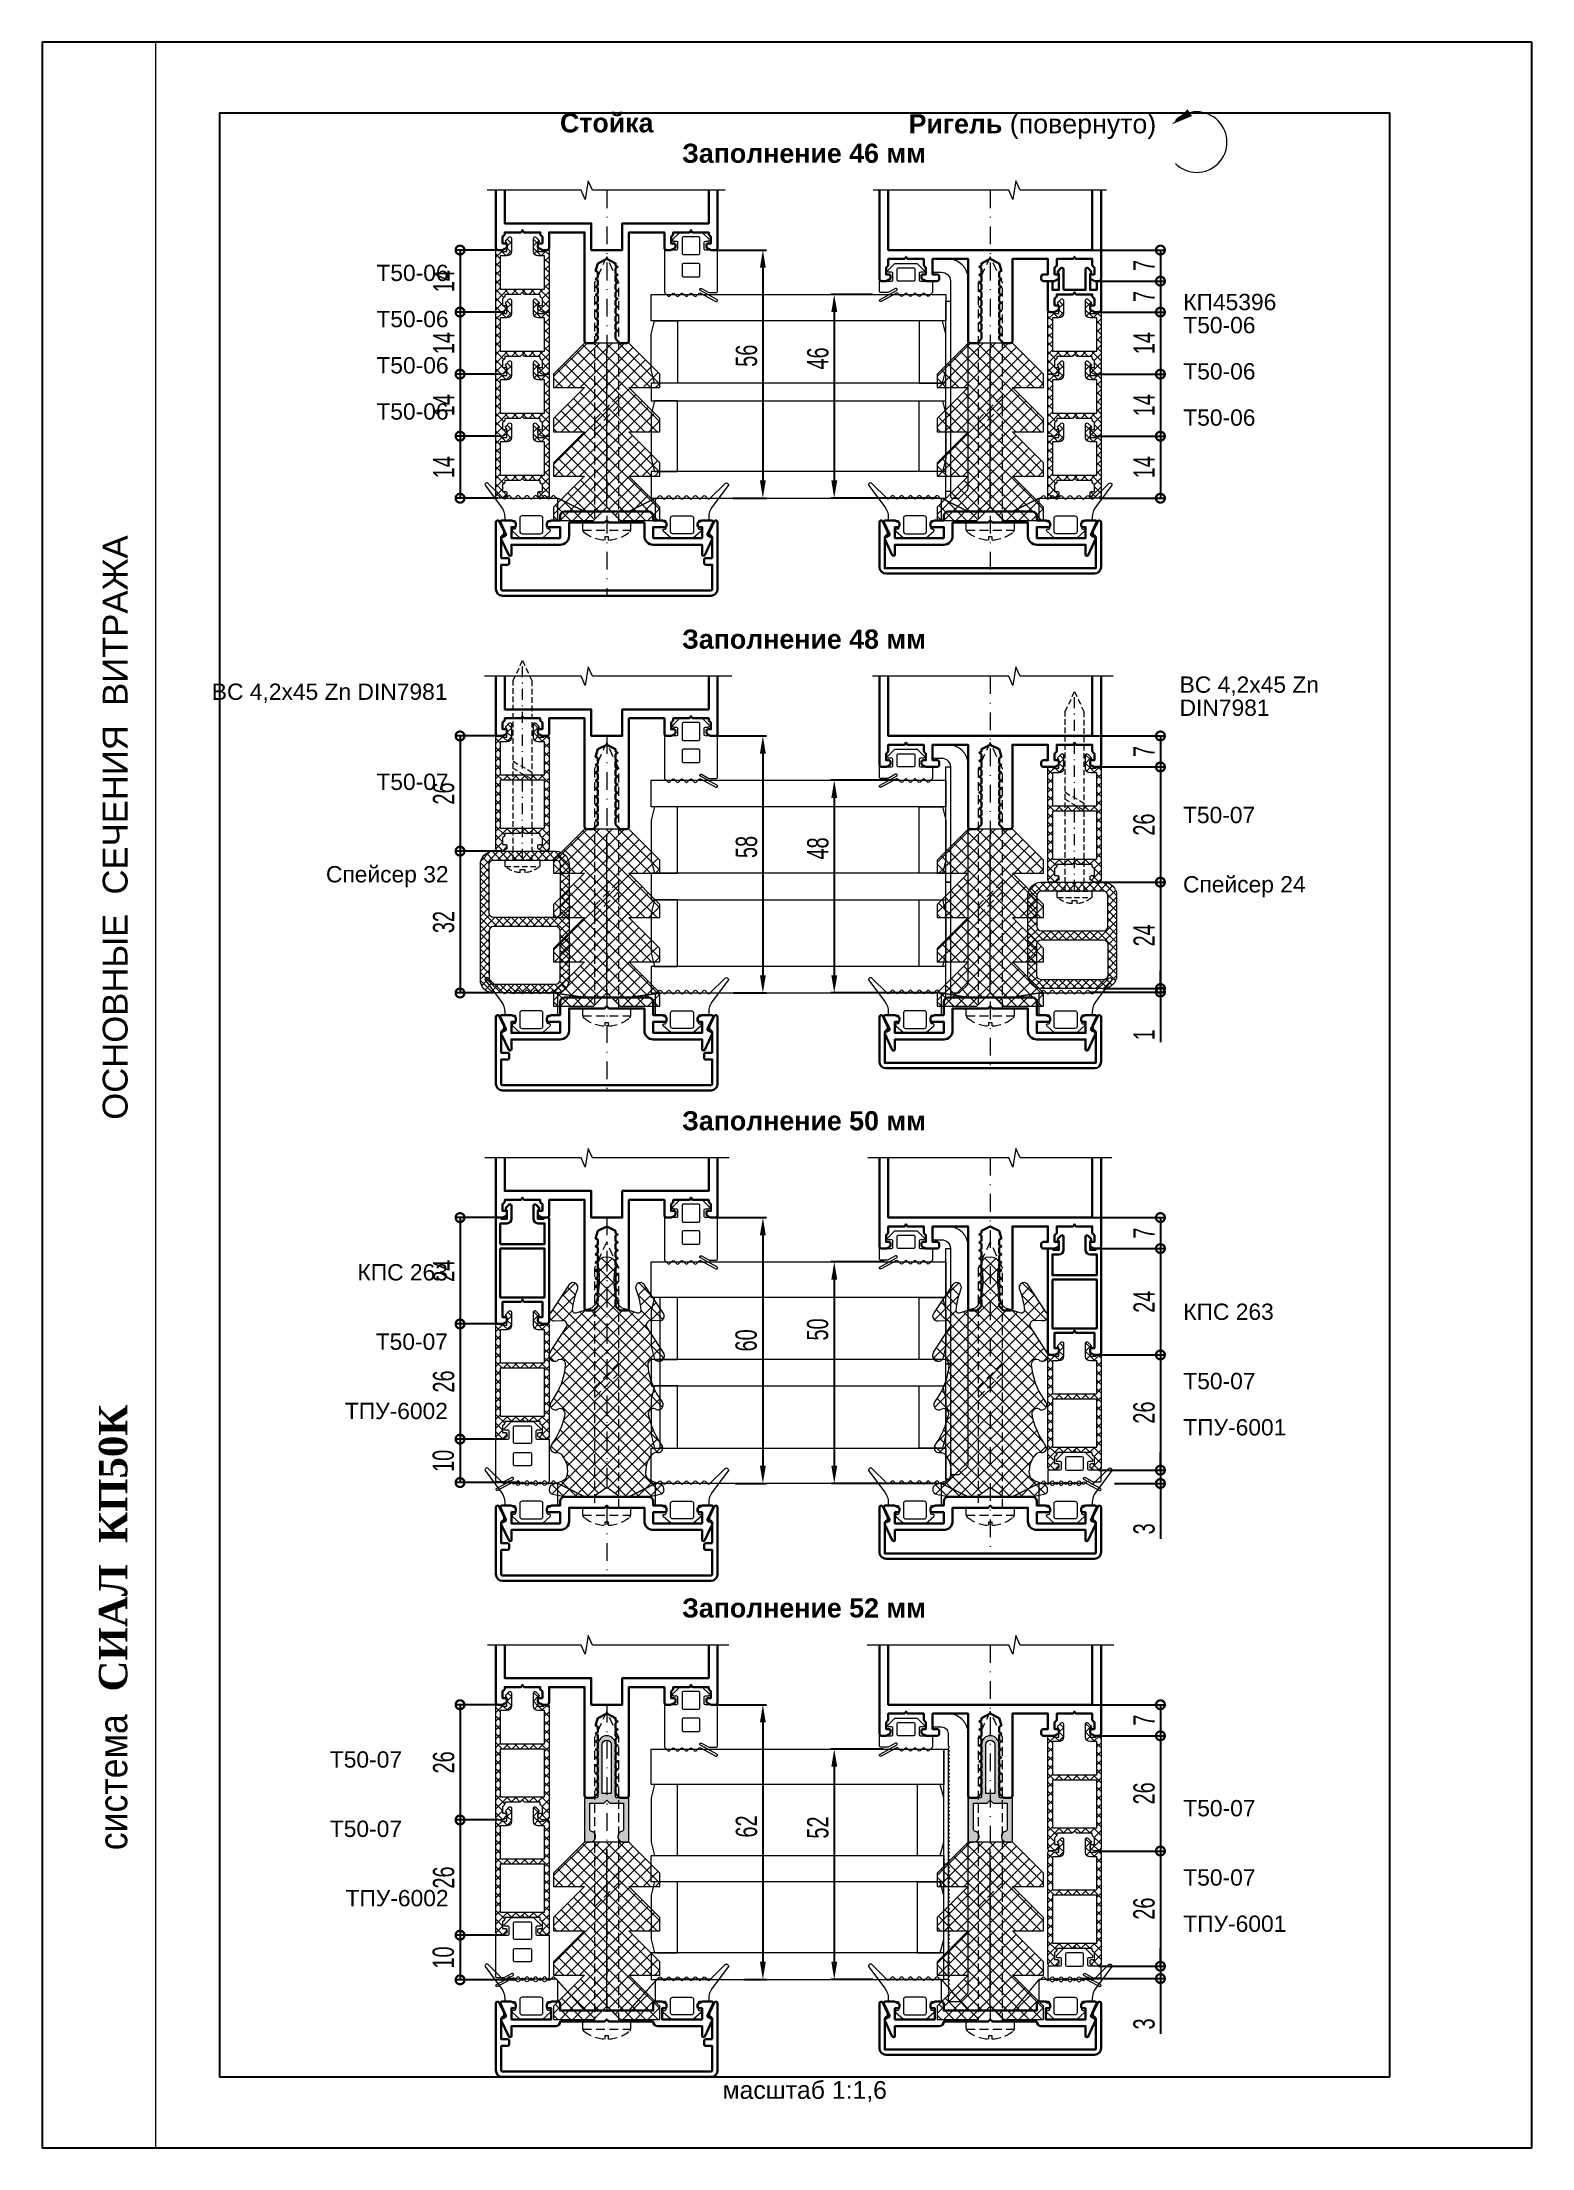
# Model space of a CAD drawing. Extents: x -37 to 8820, y -336 to 478.
# Drawn here: x 6090 to 6300, y 0 to 297 of the extents above; entities that cross this region are included whole.
import ezdxf
from ezdxf.enums import TextEntityAlignment as Align

# ---------------------------------------------------------------- set-up
doc = ezdxf.new("R2010")
doc.units = 0
doc.header["$LTSCALE"] = 5
doc.linetypes.add('DASHDOT', pattern=[1, 0.5, -0.25, 0, -0.25])
doc.linetypes.add('HIDDEN', pattern=[0.375, 0.25, -0.125])
doc.layers.get('0').update_dxf_attribs({"linetype": 'CONTINUOUS', "lineweight": 30})
doc.layers.get('DEFPOINTS').update_dxf_attribs({"linetype": 'CONTINUOUS'})
for name, color, linetype, lineweight in [('1', 6, 'DASHDOT', 13), ('2', 3, 'HIDDEN', 13), ('Dimentions', 5, 'CONTINUOUS', 15), ('Glass', 5, 'CONTINUOUS', 20), ('Ал подклад', 7, 'CONTINUOUS', 20), ('Герлен', 7, 'CONTINUOUS', 60), ('Зигзаг', 1, 'CONTINUOUS', 15), ('Подкладки', 1, 'CONTINUOUS', 20), ('Текстовый', 7, 'CONTINUOUS', 9), ('Уплотнители', 1, 'CONTINUOUS', 20), ('Штриховка', 1, 'CONTINUOUS', 5)]:
    doc.layers.add(name, color=color, linetype=linetype, lineweight=lineweight)
doc.layers.add('Скрытые', color=14, linetype='CONTINUOUS', plot=False)
doc.styles.add('3', font='RUSS.SHX', dxfattribs={"width": 0.7, "height": 3})
doc.styles.add('Каталожный', font='arial.ttf', dxfattribs={"height": 2.5})
doc.styles.add('Фирм', font='arial.ttf', dxfattribs={"height": 3.5})
doc.styles.add('Фирм5', font='timesbd.ttf', dxfattribs={"height": 4})
doc.dimstyles.new('MX1_6', dxfattribs={"dimtxt": 3, "dimasz": 2.5, "dimexe": 0.5, "dimexo": 0, "dimgap": 0.8, "dimtad": 1, "dimlfac": 1.6, "dimdsep": 46, "dimtxsty": '3', "dimcen": 0, "dimclrd": 256, "dimclre": 256, "dimclrt": 256, "dimaunit": 1, "dimadec": 0, "dimazin": 0, "dimtfac": 1, "dimtmove": 0, "dimatfit": 1, "dimfxl": 1, "dimtvp": 1, "dimtolj": 1, "dimtzin": 0, "dimarcsym": 0})

msp = doc.modelspace()

# ---------------------------------------------------------------- texts
at = {"layer": 'Скрытые', "linetype": 'Continuous', "insert": (6197.5, 7.9386), "char_height": 3.5, "width": 165, "attachment_point": 5, "style": 'Каталожный'}
msp.add_mtext('\\pxqc;{\\H0.71429x;масштаб 1:1,6}', dxfattribs=at)
at = {"layer": 'Текстовый', "style": 'Фирм'}
msp.add_text('ОСНОВНЫЕ  СЕЧЕНИЯ  ВИТРАЖА', height=3.5, rotation=90, dxfattribs=at).set_placement((6102.0431, 186.2205), align=Align.CENTER)
at = {"layer": 'Текстовый', "style": 'Фирм5'}
msp.add_text('СИАЛ  КП50К', height=4, rotation=90, dxfattribs=at).set_placement((6102, 64.3724))
at = {"layer": 'Текстовый', "style": 'Фирм', "width": 0.9}
msp.add_text(' система ', height=4, rotation=90, dxfattribs=at).set_placement((6102, 51.5762), align=Align.CENTER)
at = {"layer": 'Текстовый', "linetype": 'Continuous', "char_height": 2.7, "attachment_point": 1, "style": 'Каталожный'}
for s, insert, width in [('\\pxqc;{\\fArial|b1|i0|c204|p34;Стойка}', (6153.9615, 286.9674), 31.25), ('\\pxqc;{\\fArial|b1|i0|c204|p34;Ригель }(повернуто)', (6208.0289, 286.8348), 43.128828), ('{\\fArial|b1|i0|c204|p34;Заполнение 46 мм}', (6180.2112, 282.6744), 42.664921), ('{\\fArial|b1|i0|c204|p34;Заполнение 48 мм}', (6180.2112, 214.1476), 42.664921), ('{\\fArial|b1|i0|c204|p34;Заполнение 50 мм}', (6180.2112, 146.2179), 42.664921), ('{\\fArial|b1|i0|c204|p34;Заполнение 52 мм}', (6180.2112, 77.506), 42.664921)]:
    msp.add_mtext(s, dxfattribs=dict(at, insert=insert, width=width))
at = {"layer": 'Текстовый', "linetype": 'Continuous', "char_height": 2.5, "attachment_point": 1, "line_spacing_factor": 0.85, "style": 'Каталожный'}
for s, insert, width in [('\\pxi-2,l2,r-2.0333,se1.0833,qr,t4;{\\H0.92x;Т50-06\\P\\PТ50-06\\P\\PТ50-06\\P\\PТ50-06}', (6130.5533, 265.6064), 11.658895), ('\\pxi-2,l2,r-2.0333,se1.0833,ql,t4;{\\H0.92x;КП45396\\PТ50-06\\P\\PТ50-06\\P\\PТ50-06}', (6250.8627, 261.493), 11.658895), ('\\pxi-2,l2,r-2.0333,se1.0833,qr,t4;{\\H0.92x;ВС 4,2х45 Zn DIN7981}', (6114, 206.5316), 28.050866), ('\\pxi-2,l2,r-2.0333,se1.0833,ql,t4;{\\H0.92x;ВС 4,2х45 Zn\\PDIN7981}', (6250.3433, 207.5316), 28.050866), ('\\pxi-2,l2,r-2.0333,se1.0833,qr,t4;{\\H0.92x;\\PТ50-07 \\P\\P\\P\\PСпейсер 32}', (6121.8538, 197.0796), 20.358355), ('\\pxi-2,l2,r-2.0333,se1.0833,ql,t4;{\\H0.92x;\\P\\pq*;Т50-07\\P\\pql;\\P\\PСпейсер 24}', (6250.8215, 192.4029), 22.417372), ('\\pxi-2,l2,r-2.0333,se1.0833,qr,t4;{\\H0.92x;КПС 263\\P\\P\\PТ50-07\\P\\P\\PТПУ-6002}', (6127.2669, 124.6419), 14.852025), ('\\pxi-2,l2,r-2.0333,se1.0833,ql,t4;{\\H0.92x;КПС 263\\P\\P\\P\\pq*;Т50-07\\P\\pql;\\PТПУ-6001}', (6250.8627, 119.079), 16.086494), ('\\pxi-2,l2,r-2.0333,se1.0833,t4;{\\H0.92x;Т50-07\\P\\pqr;\\P\\P\\pq*;Т50-07\\P\\pqr;\\P\\PТПУ-6002}', (6130.5533, 55.93), 11.658895), ('\\pxi-2,l2,r-2.0333,se1.0833,t4;{\\H0.92x;Т50-07\\P\\pi0,l0,r0,s*,tz;\\P\\pi-2,l2,r-2.0333,se1.0833,ql,t4;\\P\\pq*;Т50-07\\P\\pql;\\PТПУ-6001}', (6250.8627, 49.0634), 11.658895)]:
    msp.add_mtext(s, dxfattribs=dict(at, insert=insert, width=width))

# ---------------------------------------------------------------- blocks, each defined once
blk = doc.blocks.new('_DotSmall')
at = {"color": 0, "linetype": 'ByBlock', "const_width": 0.5}
blk.add_lwpolyline([(-0.0625, 0, 1), (0.0625, 0, 1)], format="xyb", close=True, dxfattribs=at)
blk = doc.blocks.new('*D156')
at = {"layer": 'DEFPOINTS', "color": 0, "linetype": 'Continuous', "transparency": 16777216}
for p in [(6238.97, 263.29), (6238.97, 258.92), (6247.64, 258.92)]:
    blk.add_point(p, dxfattribs=at)
at = {"layer": 'Dimentions', "linetype": 'Continuous', "lineweight": -2, "transparency": 16777216}
for p, q in [((6238.97, 263.29), (6248.14, 263.29)), ((6247.64, 263.29), (6247.64, 258.92)), ((6238.97, 258.92), (6248.14, 258.92))]:
    blk.add_line(p, q, dxfattribs=at)
at = {"layer": 'Dimentions', "linetype": 'Continuous', "lineweight": -2, "transparency": 16777216, "xscale": 2.5, "yscale": 2.5, "zscale": 2.5}
for p, rotation in [((6247.64, 263.29), 90), ((6247.64, 258.92), 270)]:
    blk.add_blockref('_DotSmall', p, dxfattribs=dict(at, rotation=rotation))
at = {"layer": 'Dimentions', "linetype": 'Continuous', "transparency": 16777216, "insert": (6245.34, 261.11), "char_height": 3, "attachment_point": 5, "rotation": 90, "style": '3'}
blk.add_mtext('\\A1;7', dxfattribs=at)
blk = doc.blocks.new('*D157')
at = {"layer": 'DEFPOINTS', "color": 0, "linetype": 'Continuous', "transparency": 16777216}
for p in [(6238.03, 267.67), (6245.95, 263.29), (6247.64, 263.29)]:
    blk.add_point(p, dxfattribs=at)
at = {"layer": 'Dimentions', "linetype": 'Continuous', "lineweight": -2, "transparency": 16777216}
for p, q in [((6238.03, 267.67), (6248.14, 267.67)), ((6247.64, 267.67), (6247.64, 263.29)), ((6245.95, 263.29), (6248.14, 263.29))]:
    blk.add_line(p, q, dxfattribs=at)
at = {"layer": 'Dimentions', "linetype": 'Continuous', "lineweight": -2, "transparency": 16777216, "xscale": 2.5, "yscale": 2.5, "zscale": 2.5}
for p, rotation in [((6247.64, 267.67), 90), ((6247.64, 263.29), 270)]:
    blk.add_blockref('_DotSmall', p, dxfattribs=dict(at, rotation=rotation))
at = {"layer": 'Dimentions', "linetype": 'Continuous', "transparency": 16777216, "insert": (6245.34, 265.48), "char_height": 3, "attachment_point": 5, "rotation": 90, "style": '3'}
blk.add_mtext('\\A1;7', dxfattribs=at)
blk = doc.blocks.new('*D138')
at = {"layer": 'DEFPOINTS', "color": 0, "linetype": 'Continuous', "transparency": 16777216}
for p in [(6210.87, 192.89), (6201.66, 162.89), (6216.15, 162.89)]:
    blk.add_point(p, dxfattribs=at)
at = {"layer": 'Dimentions', "linetype": 'Continuous', "lineweight": -2, "transparency": 16777216}
for p, q in [((6210.87, 192.89), (6201.16, 192.89)), ((6201.66, 190.39), (6201.66, 165.39)), ((6216.15, 162.89), (6201.16, 162.89))]:
    blk.add_line(p, q, dxfattribs=at)
at = {"layer": 'Dimentions', "linetype": 'Continuous', "transparency": 16777216}
for points in [[(6201.25, 190.39), (6202.08, 190.39), (6201.66, 192.89)], [(6201.25, 165.39), (6202.08, 165.39), (6201.66, 162.89)]]:
    blk.add_solid(points, dxfattribs=at)
at = {"layer": 'Dimentions', "linetype": 'Continuous', "transparency": 16777216, "insert": (6199.36, 183.27), "char_height": 3, "attachment_point": 5, "rotation": 90, "style": '3'}
blk.add_mtext('\\A1;48', dxfattribs=at)
blk = doc.blocks.new('*D139')
at = {"layer": 'DEFPOINTS', "color": 0, "linetype": 'Continuous', "transparency": 16777216}
for p in [(6154.27, 199.14), (6148.91, 182.89), (6154.56, 182.89)]:
    blk.add_point(p, dxfattribs=at)
at = {"layer": 'Dimentions', "linetype": 'Continuous', "lineweight": -2, "transparency": 16777216}
for p, q in [((6154.27, 199.14), (6148.41, 199.14)), ((6148.91, 199.14), (6148.91, 182.89)), ((6154.56, 182.89), (6148.41, 182.89))]:
    blk.add_line(p, q, dxfattribs=at)
at = {"layer": 'Dimentions', "linetype": 'Continuous', "lineweight": -2, "transparency": 16777216, "xscale": 2.5, "yscale": 2.5, "zscale": 2.5}
for p, rotation in [((6148.91, 199.14), 90), ((6148.91, 182.89), 270)]:
    blk.add_blockref('_DotSmall', p, dxfattribs=dict(at, rotation=rotation))
at = {"layer": 'Dimentions', "linetype": 'Continuous', "transparency": 16777216, "insert": (6146.61, 191.02), "char_height": 3, "attachment_point": 5, "rotation": 90, "style": '3'}
blk.add_mtext('\\A1;26', dxfattribs=at)
blk = doc.blocks.new('*D140')
at = {"layer": 'DEFPOINTS', "color": 0, "linetype": 'Continuous', "transparency": 16777216}
for p in [(6238.97, 194.77), (6238.41, 178.52), (6247.64, 178.52)]:
    blk.add_point(p, dxfattribs=at)
at = {"layer": 'Dimentions', "linetype": 'Continuous', "lineweight": -2, "transparency": 16777216}
for p, q in [((6238.97, 194.77), (6248.14, 194.77)), ((6247.64, 194.77), (6247.64, 178.52)), ((6238.41, 178.52), (6248.14, 178.52))]:
    blk.add_line(p, q, dxfattribs=at)
at = {"layer": 'Dimentions', "linetype": 'Continuous', "lineweight": -2, "transparency": 16777216, "xscale": 2.5, "yscale": 2.5, "zscale": 2.5}
for p, rotation in [((6247.64, 194.77), 90), ((6247.64, 178.52), 270)]:
    blk.add_blockref('_DotSmall', p, dxfattribs=dict(at, rotation=rotation))
at = {"layer": 'Dimentions', "linetype": 'Continuous', "transparency": 16777216, "insert": (6245.34, 186.64), "char_height": 3, "attachment_point": 5, "rotation": 90, "style": '3'}
blk.add_mtext('\\A1;26', dxfattribs=at)
blk = doc.blocks.new('*D141')
at = {"layer": 'DEFPOINTS', "color": 0, "linetype": 'Continuous', "transparency": 16777216}
for p in [(6238.03, 199.14), (6247.27, 194.77), (6247.64, 194.77)]:
    blk.add_point(p, dxfattribs=at)
at = {"layer": 'Dimentions', "linetype": 'Continuous', "lineweight": -2, "transparency": 16777216}
for p, q in [((6238.03, 199.14), (6248.14, 199.14)), ((6247.64, 199.14), (6247.64, 194.77)), ((6247.27, 194.77), (6248.14, 194.77))]:
    blk.add_line(p, q, dxfattribs=at)
at = {"layer": 'Dimentions', "linetype": 'Continuous', "lineweight": -2, "transparency": 16777216, "xscale": 2.5, "yscale": 2.5, "zscale": 2.5}
for p, rotation in [((6247.64, 199.14), 90), ((6247.64, 194.77), 270)]:
    blk.add_blockref('_DotSmall', p, dxfattribs=dict(at, rotation=rotation))
at = {"layer": 'Dimentions', "linetype": 'Continuous', "transparency": 16777216, "insert": (6245.34, 196.95), "char_height": 3, "attachment_point": 5, "rotation": 90, "style": '3'}
blk.add_mtext('\\A1;7', dxfattribs=at)
blk = doc.blocks.new('*D146')
at = {"layer": 'DEFPOINTS', "color": 0, "linetype": 'Continuous', "transparency": 16777216}
for p in [(6208.61, 56.25), (6201.66, 23.75), (6207.1, 23.75)]:
    blk.add_point(p, dxfattribs=at)
at = {"layer": 'Dimentions', "linetype": 'Continuous', "lineweight": -2, "transparency": 16777216}
for p, q in [((6208.61, 56.25), (6201.16, 56.25)), ((6201.66, 53.75), (6201.66, 26.25)), ((6207.1, 23.75), (6201.16, 23.75))]:
    blk.add_line(p, q, dxfattribs=at)
at = {"layer": 'Dimentions', "linetype": 'Continuous', "transparency": 16777216}
for points in [[(6201.25, 53.75), (6202.08, 53.75), (6201.66, 56.25)], [(6201.25, 26.25), (6202.08, 26.25), (6201.66, 23.75)]]:
    blk.add_solid(points, dxfattribs=at)
at = {"layer": 'Dimentions', "linetype": 'Continuous', "transparency": 16777216, "insert": (6199.36, 45.18), "char_height": 3, "attachment_point": 5, "rotation": 90, "style": '3'}
blk.add_mtext('\\A1;52', dxfattribs=at)
blk = doc.blocks.new('*D147')
at = {"layer": 'DEFPOINTS', "color": 0, "linetype": 'Continuous', "transparency": 16777216}
for p in [(6154.27, 62.5), (6148.91, 46.25), (6154.34, 46.25)]:
    blk.add_point(p, dxfattribs=at)
at = {"layer": 'Dimentions', "linetype": 'Continuous', "lineweight": -2, "transparency": 16777216}
for p, q in [((6154.27, 62.5), (6148.41, 62.5)), ((6148.91, 62.5), (6148.91, 46.25)), ((6154.34, 46.25), (6148.41, 46.25))]:
    blk.add_line(p, q, dxfattribs=at)
at = {"layer": 'Dimentions', "linetype": 'Continuous', "lineweight": -2, "transparency": 16777216, "xscale": 2.5, "yscale": 2.5, "zscale": 2.5}
for p, rotation in [((6148.91, 62.5), 90), ((6148.91, 46.25), 270)]:
    blk.add_blockref('_DotSmall', p, dxfattribs=dict(at, rotation=rotation))
at = {"layer": 'Dimentions', "linetype": 'Continuous', "transparency": 16777216, "insert": (6146.61, 54.37), "char_height": 3, "attachment_point": 5, "rotation": 90, "style": '3'}
blk.add_mtext('\\A1;26', dxfattribs=at)
blk = doc.blocks.new('*D148')
at = {"layer": 'DEFPOINTS', "color": 0, "linetype": 'Continuous', "transparency": 16777216}
for p in [(6238.97, 58.12), (6238.9, 41.87), (6247.64, 41.87)]:
    blk.add_point(p, dxfattribs=at)
at = {"layer": 'Dimentions', "linetype": 'Continuous', "lineweight": -2, "transparency": 16777216}
for p, q in [((6238.97, 58.12), (6248.14, 58.12)), ((6247.64, 58.12), (6247.64, 41.87)), ((6238.9, 41.87), (6248.14, 41.87))]:
    blk.add_line(p, q, dxfattribs=at)
at = {"layer": 'Dimentions', "linetype": 'Continuous', "lineweight": -2, "transparency": 16777216, "xscale": 2.5, "yscale": 2.5, "zscale": 2.5}
for p, rotation in [((6247.64, 58.12), 90), ((6247.64, 41.87), 270)]:
    blk.add_blockref('_DotSmall', p, dxfattribs=dict(at, rotation=rotation))
at = {"layer": 'Dimentions', "linetype": 'Continuous', "transparency": 16777216, "insert": (6245.34, 50), "char_height": 3, "attachment_point": 5, "rotation": 90, "style": '3'}
blk.add_mtext('\\A1;26', dxfattribs=at)
blk = doc.blocks.new('*D149')
at = {"layer": 'DEFPOINTS', "color": 0, "linetype": 'Continuous', "transparency": 16777216}
for p in [(6238.03, 62.5), (6247.27, 58.12), (6247.64, 58.12)]:
    blk.add_point(p, dxfattribs=at)
at = {"layer": 'Dimentions', "linetype": 'Continuous', "lineweight": -2, "transparency": 16777216}
for p, q in [((6238.03, 62.5), (6248.14, 62.5)), ((6247.64, 62.5), (6247.64, 58.12)), ((6247.27, 58.12), (6248.14, 58.12))]:
    blk.add_line(p, q, dxfattribs=at)
at = {"layer": 'Dimentions', "linetype": 'Continuous', "lineweight": -2, "transparency": 16777216, "xscale": 2.5, "yscale": 2.5, "zscale": 2.5}
for p, rotation in [((6247.64, 62.5), 90), ((6247.64, 58.12), 270)]:
    blk.add_blockref('_DotSmall', p, dxfattribs=dict(at, rotation=rotation))
at = {"layer": 'Dimentions', "linetype": 'Continuous', "transparency": 16777216, "insert": (6245.34, 60.31), "char_height": 3, "attachment_point": 5, "rotation": 90, "style": '3'}
blk.add_mtext('\\A1;7', dxfattribs=at)
blk = doc.blocks.new('*D908')
at = {"layer": 'DEFPOINTS', "color": 0, "linetype": 'Continuous', "transparency": 16777216}
for p in [(6208.74, 124.96), (6201.66, 93.71), (6216.15, 93.71)]:
    blk.add_point(p, dxfattribs=at)
at = {"layer": 'Dimentions', "linetype": 'Continuous', "lineweight": -2, "transparency": 16777216}
for p, q in [((6208.74, 124.96), (6201.16, 124.96)), ((6201.66, 122.46), (6201.66, 96.21)), ((6216.15, 93.71), (6201.16, 93.71))]:
    blk.add_line(p, q, dxfattribs=at)
at = {"layer": 'Dimentions', "linetype": 'Continuous', "transparency": 16777216}
for points in [[(6201.25, 122.46), (6202.08, 122.46), (6201.66, 124.96)], [(6201.25, 96.21), (6202.08, 96.21), (6201.66, 93.71)]]:
    blk.add_solid(points, dxfattribs=at)
at = {"layer": 'Dimentions', "linetype": 'Continuous', "transparency": 16777216, "insert": (6199.32, 115.43), "char_height": 3, "attachment_point": 5, "rotation": 90, "style": '3'}
blk.add_mtext('\\A1;50', dxfattribs=at)
blk = doc.blocks.new('*D909')
at = {"layer": 'DEFPOINTS', "color": 0, "linetype": 'Continuous', "transparency": 16777216}
for p in [(6155.2, 131.21), (6148.91, 116.21), (6154.41, 116.21)]:
    blk.add_point(p, dxfattribs=at)
at = {"layer": 'Dimentions', "linetype": 'Continuous', "lineweight": -2, "transparency": 16777216}
for p, q in [((6155.2, 131.21), (6148.41, 131.21)), ((6148.91, 131.21), (6148.91, 116.21)), ((6154.41, 116.21), (6148.41, 116.21))]:
    blk.add_line(p, q, dxfattribs=at)
at = {"layer": 'Dimentions', "linetype": 'Continuous', "lineweight": -2, "transparency": 16777216, "xscale": 2.5, "yscale": 2.5, "zscale": 2.5}
for p, rotation in [((6148.91, 131.21), 90), ((6148.91, 116.21), 270)]:
    blk.add_blockref('_DotSmall', p, dxfattribs=dict(at, rotation=rotation))
at = {"layer": 'Dimentions', "linetype": 'Continuous', "transparency": 16777216, "insert": (6146.61, 123.71), "char_height": 3, "attachment_point": 5, "rotation": 90, "style": '3'}
blk.add_mtext('\\A1;24', dxfattribs=at)
blk = doc.blocks.new('*D910')
at = {"layer": 'DEFPOINTS', "color": 0, "linetype": 'Continuous', "transparency": 16777216}
for p in [(6238.97, 95.59), (6241.15, 93.71), (6247.64, 93.71)]:
    blk.add_point(p, dxfattribs=at)
at = {"layer": 'Dimentions', "linetype": 'Continuous', "lineweight": -2, "transparency": 16777216}
for p, q in [((6247.64, 95.59), (6247.64, 98.09)), ((6238.97, 95.59), (6248.14, 95.59)), ((6247.64, 95.59), (6247.64, 93.71)), ((6241.15, 93.71), (6248.14, 93.71)), ((6247.64, 93.71), (6247.64, 85.91))]:
    blk.add_line(p, q, dxfattribs=at)
at = {"layer": 'Dimentions', "linetype": 'Continuous', "lineweight": -2, "transparency": 16777216, "xscale": 2.5, "yscale": 2.5, "zscale": 2.5}
for p, rotation in [((6247.64, 95.59), 270), ((6247.64, 93.71), 90)]:
    blk.add_blockref('_DotSmall', p, dxfattribs=dict(at, rotation=rotation))
at = {"layer": 'Dimentions', "linetype": 'Continuous', "transparency": 16777216, "insert": (6245.34, 87.31), "char_height": 3, "attachment_point": 5, "rotation": 90, "style": '3'}
blk.add_mtext('\\A1;3', dxfattribs=at)
blk = doc.blocks.new('*D911')
at = {"layer": 'DEFPOINTS', "color": 0, "linetype": 'Continuous', "transparency": 16777216}
for p in [(6238.03, 131.21), (6238.9, 126.84), (6247.64, 126.84)]:
    blk.add_point(p, dxfattribs=at)
at = {"layer": 'Dimentions', "linetype": 'Continuous', "lineweight": -2, "transparency": 16777216}
for p, q in [((6238.03, 131.21), (6248.14, 131.21)), ((6247.64, 131.21), (6247.64, 126.84)), ((6238.9, 126.84), (6248.14, 126.84))]:
    blk.add_line(p, q, dxfattribs=at)
at = {"layer": 'Dimentions', "linetype": 'Continuous', "lineweight": -2, "transparency": 16777216, "xscale": 2.5, "yscale": 2.5, "zscale": 2.5}
for p, rotation in [((6247.64, 131.21), 90), ((6247.64, 126.84), 270)]:
    blk.add_blockref('_DotSmall', p, dxfattribs=dict(at, rotation=rotation))
at = {"layer": 'Dimentions', "linetype": 'Continuous', "transparency": 16777216, "insert": (6245.34, 129.02), "char_height": 3, "attachment_point": 5, "rotation": 90, "style": '3'}
blk.add_mtext('\\A1;7', dxfattribs=at)
blk = doc.blocks.new('*D1019')
at = {"layer": 'DEFPOINTS', "color": 0, "linetype": 'Continuous', "transparency": 16777216}
for p in [(6207.05, 261.42), (6201.66, 232.67), (6216.15, 232.67)]:
    blk.add_point(p, dxfattribs=at)
at = {"layer": 'Dimentions', "linetype": 'Continuous', "lineweight": -2, "transparency": 16777216}
for p, q in [((6207.05, 261.42), (6201.16, 261.42)), ((6201.66, 258.92), (6201.66, 235.17)), ((6216.15, 232.67), (6201.16, 232.67))]:
    blk.add_line(p, q, dxfattribs=at)
at = {"layer": 'Dimentions', "linetype": 'Continuous', "transparency": 16777216}
for points in [[(6201.25, 258.92), (6202.08, 258.92), (6201.66, 261.42)], [(6201.25, 235.17), (6202.08, 235.17), (6201.66, 232.67)]]:
    blk.add_solid(points, dxfattribs=at)
at = {"layer": 'Dimentions', "linetype": 'Continuous', "transparency": 16777216, "insert": (6199.36, 252.38), "char_height": 3, "attachment_point": 5, "rotation": 90, "style": '3'}
blk.add_mtext('\\A1;46', dxfattribs=at)
blk = doc.blocks.new('*D1020')
at = {"layer": 'DEFPOINTS', "color": 0, "linetype": 'Continuous', "transparency": 16777216}
for p in [(6153.96, 267.67), (6148.91, 258.92), (6154.24, 258.92)]:
    blk.add_point(p, dxfattribs=at)
at = {"layer": 'Dimentions', "linetype": 'Continuous', "lineweight": -2, "transparency": 16777216}
for p, q in [((6153.96, 267.67), (6148.41, 267.67)), ((6148.91, 267.67), (6148.91, 258.92)), ((6154.24, 258.92), (6148.41, 258.92))]:
    blk.add_line(p, q, dxfattribs=at)
at = {"layer": 'Dimentions', "linetype": 'Continuous', "lineweight": -2, "transparency": 16777216, "xscale": 2.5, "yscale": 2.5, "zscale": 2.5}
for p, rotation in [((6148.91, 267.67), 90), ((6148.91, 258.92), 270)]:
    blk.add_blockref('_DotSmall', p, dxfattribs=dict(at, rotation=rotation))
at = {"layer": 'Dimentions', "linetype": 'Continuous', "transparency": 16777216, "insert": (6146.61, 263.29), "char_height": 3, "attachment_point": 5, "rotation": 90, "style": '3'}
blk.add_mtext('\\A1;14', dxfattribs=at)
blk = doc.blocks.new('*D1021')
at = {"layer": 'DEFPOINTS', "color": 0, "transparency": 16777216}
for p in [(6184.61, 267.67), (6187.38, 232.67), (6191.6, 232.67)]:
    blk.add_point(p, dxfattribs=at)
at = {"layer": 'Dimentions', "lineweight": -2, "transparency": 16777216}
for p, q in [((6184.61, 267.67), (6192.1, 267.67)), ((6191.6, 265.17), (6191.6, 235.17)), ((6187.38, 232.67), (6192.1, 232.67))]:
    blk.add_line(p, q, dxfattribs=at)
at = {"layer": 'Dimentions', "transparency": 16777216}
for points in [[(6191.18, 265.17), (6192.01, 265.17), (6191.6, 267.67)], [(6191.18, 235.17), (6192.01, 235.17), (6191.6, 232.67)]]:
    blk.add_solid(points, dxfattribs=at)
at = {"layer": 'Dimentions', "transparency": 16777216, "insert": (6189.3, 252.77), "char_height": 3, "attachment_point": 5, "rotation": 90, "style": '3'}
blk.add_mtext('\\A1;56', dxfattribs=at)
blk = doc.blocks.new('*D1022')
at = {"layer": 'DEFPOINTS', "color": 0, "linetype": 'Continuous', "transparency": 16777216}
for p in [(6155.24, 258.92), (6148.91, 250.17), (6154.24, 250.17)]:
    blk.add_point(p, dxfattribs=at)
at = {"layer": 'Dimentions', "linetype": 'Continuous', "lineweight": -2, "transparency": 16777216}
for p, q in [((6155.24, 258.92), (6148.41, 258.92)), ((6148.91, 258.92), (6148.91, 250.17)), ((6154.24, 250.17), (6148.41, 250.17))]:
    blk.add_line(p, q, dxfattribs=at)
at = {"layer": 'Dimentions', "linetype": 'Continuous', "lineweight": -2, "transparency": 16777216, "xscale": 2.5, "yscale": 2.5, "zscale": 2.5}
for p, rotation in [((6148.91, 258.92), 90), ((6148.91, 250.17), 270)]:
    blk.add_blockref('_DotSmall', p, dxfattribs=dict(at, rotation=rotation))
at = {"layer": 'Dimentions', "linetype": 'Continuous', "transparency": 16777216, "insert": (6146.61, 254.54), "char_height": 3, "attachment_point": 5, "rotation": 90, "style": '3'}
blk.add_mtext('\\A1;14', dxfattribs=at)
blk = doc.blocks.new('*D1023')
at = {"layer": 'DEFPOINTS', "color": 0, "linetype": 'Continuous', "transparency": 16777216}
for p in [(6153.96, 250.17), (6148.91, 241.42), (6154.24, 241.42)]:
    blk.add_point(p, dxfattribs=at)
at = {"layer": 'Dimentions', "linetype": 'Continuous', "lineweight": -2, "transparency": 16777216}
for p, q in [((6153.96, 250.17), (6148.41, 250.17)), ((6148.91, 250.17), (6148.91, 241.42)), ((6154.24, 241.42), (6148.41, 241.42))]:
    blk.add_line(p, q, dxfattribs=at)
at = {"layer": 'Dimentions', "linetype": 'Continuous', "lineweight": -2, "transparency": 16777216, "xscale": 2.5, "yscale": 2.5, "zscale": 2.5}
for p, rotation in [((6148.91, 250.17), 90), ((6148.91, 241.42), 270)]:
    blk.add_blockref('_DotSmall', p, dxfattribs=dict(at, rotation=rotation))
at = {"layer": 'Dimentions', "linetype": 'Continuous', "transparency": 16777216, "insert": (6146.61, 245.79), "char_height": 3, "attachment_point": 5, "rotation": 90, "style": '3'}
blk.add_mtext('\\A1;14', dxfattribs=at)
blk = doc.blocks.new('*D1024')
at = {"layer": 'DEFPOINTS', "color": 0, "linetype": 'Continuous', "transparency": 16777216}
for p in [(6153.96, 241.42), (6148.91, 232.67), (6154.24, 232.67)]:
    blk.add_point(p, dxfattribs=at)
at = {"layer": 'Dimentions', "linetype": 'Continuous', "lineweight": -2, "transparency": 16777216}
for p, q in [((6153.96, 241.42), (6148.41, 241.42)), ((6148.91, 241.42), (6148.91, 232.67)), ((6154.24, 232.67), (6148.41, 232.67))]:
    blk.add_line(p, q, dxfattribs=at)
at = {"layer": 'Dimentions', "linetype": 'Continuous', "lineweight": -2, "transparency": 16777216, "xscale": 2.5, "yscale": 2.5, "zscale": 2.5}
for p, rotation in [((6148.91, 241.42), 90), ((6148.91, 232.67), 270)]:
    blk.add_blockref('_DotSmall', p, dxfattribs=dict(at, rotation=rotation))
at = {"layer": 'Dimentions', "linetype": 'Continuous', "transparency": 16777216, "insert": (6146.61, 237.04), "char_height": 3, "attachment_point": 5, "rotation": 90, "style": '3'}
blk.add_mtext('\\A1;14', dxfattribs=at)
blk = doc.blocks.new('*D1025')
at = {"layer": 'DEFPOINTS', "color": 0, "linetype": 'Continuous', "transparency": 16777216}
for p in [(6238.97, 258.92), (6239, 250.17), (6247.64, 250.17)]:
    blk.add_point(p, dxfattribs=at)
at = {"layer": 'Dimentions', "linetype": 'Continuous', "lineweight": -2, "transparency": 16777216}
for p, q in [((6238.97, 258.92), (6248.14, 258.92)), ((6247.64, 258.92), (6247.64, 250.17)), ((6239, 250.17), (6248.14, 250.17))]:
    blk.add_line(p, q, dxfattribs=at)
at = {"layer": 'Dimentions', "linetype": 'Continuous', "lineweight": -2, "transparency": 16777216, "xscale": 2.5, "yscale": 2.5, "zscale": 2.5}
for p, rotation in [((6247.64, 258.92), 90), ((6247.64, 250.17), 270)]:
    blk.add_blockref('_DotSmall', p, dxfattribs=dict(at, rotation=rotation))
at = {"layer": 'Dimentions', "linetype": 'Continuous', "transparency": 16777216, "insert": (6245.34, 254.54), "char_height": 3, "attachment_point": 5, "rotation": 90, "style": '3'}
blk.add_mtext('\\A1;14', dxfattribs=at)
blk = doc.blocks.new('*D1026')
at = {"layer": 'DEFPOINTS', "color": 0, "linetype": 'Continuous', "transparency": 16777216}
for p in [(6238.97, 250.17), (6239, 241.42), (6247.64, 241.42)]:
    blk.add_point(p, dxfattribs=at)
at = {"layer": 'Dimentions', "linetype": 'Continuous', "lineweight": -2, "transparency": 16777216}
for p, q in [((6238.97, 250.17), (6248.14, 250.17)), ((6247.64, 250.17), (6247.64, 241.42)), ((6239, 241.42), (6248.14, 241.42))]:
    blk.add_line(p, q, dxfattribs=at)
at = {"layer": 'Dimentions', "linetype": 'Continuous', "lineweight": -2, "transparency": 16777216, "xscale": 2.5, "yscale": 2.5, "zscale": 2.5}
for p, rotation in [((6247.64, 250.17), 90), ((6247.64, 241.42), 270)]:
    blk.add_blockref('_DotSmall', p, dxfattribs=dict(at, rotation=rotation))
at = {"layer": 'Dimentions', "linetype": 'Continuous', "transparency": 16777216, "insert": (6245.34, 245.79), "char_height": 3, "attachment_point": 5, "rotation": 90, "style": '3'}
blk.add_mtext('\\A1;14', dxfattribs=at)
blk = doc.blocks.new('*D1027')
at = {"layer": 'DEFPOINTS', "color": 0, "linetype": 'Continuous', "transparency": 16777216}
for p in [(6238.97, 241.42), (6239, 232.67), (6247.64, 232.67)]:
    blk.add_point(p, dxfattribs=at)
at = {"layer": 'Dimentions', "linetype": 'Continuous', "lineweight": -2, "transparency": 16777216}
for p, q in [((6238.97, 241.42), (6248.14, 241.42)), ((6247.64, 241.42), (6247.64, 232.67)), ((6239, 232.67), (6248.14, 232.67))]:
    blk.add_line(p, q, dxfattribs=at)
at = {"layer": 'Dimentions', "linetype": 'Continuous', "lineweight": -2, "transparency": 16777216, "xscale": 2.5, "yscale": 2.5, "zscale": 2.5}
for p, rotation in [((6247.64, 241.42), 90), ((6247.64, 232.67), 270)]:
    blk.add_blockref('_DotSmall', p, dxfattribs=dict(at, rotation=rotation))
at = {"layer": 'Dimentions', "linetype": 'Continuous', "transparency": 16777216, "insert": (6245.34, 237.04), "char_height": 3, "attachment_point": 5, "rotation": 90, "style": '3'}
blk.add_mtext('\\A1;14', dxfattribs=at)
blk = doc.blocks.new('*D1028')
at = {"layer": 'DEFPOINTS', "color": 0, "transparency": 16777216}
for p in [(6184.35, 199.14), (6187.47, 162.89), (6191.6, 162.89)]:
    blk.add_point(p, dxfattribs=at)
at = {"layer": 'Dimentions', "lineweight": -2, "transparency": 16777216}
for p, q in [((6184.35, 199.14), (6192.1, 199.14)), ((6191.6, 196.64), (6191.6, 165.39)), ((6187.47, 162.89), (6192.1, 162.89))]:
    blk.add_line(p, q, dxfattribs=at)
at = {"layer": 'Dimentions', "transparency": 16777216}
for points in [[(6191.18, 196.64), (6192.01, 196.64), (6191.6, 199.14)], [(6191.18, 165.39), (6192.01, 165.39), (6191.6, 162.89)]]:
    blk.add_solid(points, dxfattribs=at)
at = {"layer": 'Dimentions', "transparency": 16777216, "insert": (6189.3, 183.48), "char_height": 3, "attachment_point": 5, "rotation": 90, "style": '3'}
blk.add_mtext('\\A1;58', dxfattribs=at)
blk = doc.blocks.new('*D1029')
at = {"layer": 'DEFPOINTS', "color": 0, "transparency": 16777216}
for p in [(6184.61, 62.5), (6189.02, 23.75), (6191.6, 23.75)]:
    blk.add_point(p, dxfattribs=at)
at = {"layer": 'Dimentions', "lineweight": -2, "transparency": 16777216}
for p, q in [((6184.61, 62.5), (6192.1, 62.5)), ((6191.6, 60), (6191.6, 26.25)), ((6189.02, 23.75), (6192.1, 23.75))]:
    blk.add_line(p, q, dxfattribs=at)
at = {"layer": 'Dimentions', "transparency": 16777216}
for points in [[(6191.18, 60), (6192.01, 60), (6191.6, 62.5)], [(6191.18, 26.25), (6192.01, 26.25), (6191.6, 23.75)]]:
    blk.add_solid(points, dxfattribs=at)
at = {"layer": 'Dimentions', "transparency": 16777216, "insert": (6189.3, 45.33), "char_height": 3, "attachment_point": 5, "rotation": 90, "style": '3'}
blk.add_mtext('\\A1;62', dxfattribs=at)
blk = doc.blocks.new('*D1031')
at = {"layer": 'DEFPOINTS', "color": 0, "linetype": 'Continuous', "transparency": 16777216}
for p in [(6154.85, 182.89), (6148.91, 162.89), (6153.61, 162.89)]:
    blk.add_point(p, dxfattribs=at)
at = {"layer": 'Dimentions', "linetype": 'Continuous', "lineweight": -2, "transparency": 16777216}
for p, q in [((6154.85, 182.89), (6148.41, 182.89)), ((6148.91, 182.89), (6148.91, 162.89)), ((6153.61, 162.89), (6148.41, 162.89))]:
    blk.add_line(p, q, dxfattribs=at)
at = {"layer": 'Dimentions', "linetype": 'Continuous', "lineweight": -2, "transparency": 16777216, "xscale": 2.5, "yscale": 2.5, "zscale": 2.5}
for p, rotation in [((6148.91, 182.89), 90), ((6148.91, 162.89), 270)]:
    blk.add_blockref('_DotSmall', p, dxfattribs=dict(at, rotation=rotation))
at = {"layer": 'Dimentions', "linetype": 'Continuous', "transparency": 16777216, "insert": (6146.61, 172.89), "char_height": 3, "attachment_point": 5, "rotation": 90, "style": '3'}
blk.add_mtext('\\A1;32', dxfattribs=at)
blk = doc.blocks.new('*U62')
at = {"layer": '1'}
blk.add_line((0, 0), (0, -45), dxfattribs=at)
at = {"layer": '2'}
blk.add_line((-3.84, 1.45), (3.84, 1.45), dxfattribs=at)
blk.add_lwpolyline([(-0.6, 2.87, 0.143497), (-3.71, 1.61, 0.228881), (-3.9, 1.21), (-3.9, 0), (3.9, 0), (3.9, 1.21, 0.228881), (3.71, 1.61, 0.143497), (0.6, 2.87), (0.6, 2.24), (-0.6, 2.24)], format="xyb", close=True, dxfattribs=at)
for points in [[(-2.1, 0), (-2.1, -40.5), (0, -45), (2.1, -40.5), (2.1, 0)], [(2.1, -18.22), (-2.1, -20.65), (-2.1, -22.28), (2.1, -19.85)]]:
    blk.add_lwpolyline(points, close=True, dxfattribs=at)
blk = doc.blocks.new('*D1032')
at = {"layer": 'DEFPOINTS', "color": 0, "linetype": 'Continuous', "transparency": 16777216}
for p in [(6238.97, 178.52), (6239.52, 163.52), (6247.64, 163.52)]:
    blk.add_point(p, dxfattribs=at)
at = {"layer": 'Dimentions', "linetype": 'Continuous', "lineweight": -2, "transparency": 16777216}
for p, q in [((6238.97, 178.52), (6248.14, 178.52)), ((6247.64, 178.52), (6247.64, 163.52)), ((6239.52, 163.52), (6248.14, 163.52))]:
    blk.add_line(p, q, dxfattribs=at)
at = {"layer": 'Dimentions', "linetype": 'Continuous', "lineweight": -2, "transparency": 16777216, "xscale": 2.5, "yscale": 2.5, "zscale": 2.5}
for p, rotation in [((6247.64, 178.52), 90), ((6247.64, 163.52), 270)]:
    blk.add_blockref('_DotSmall', p, dxfattribs=dict(at, rotation=rotation))
at = {"layer": 'Dimentions', "linetype": 'Continuous', "transparency": 16777216, "insert": (6245.34, 171.02), "char_height": 3, "attachment_point": 5, "rotation": 90, "style": '3'}
blk.add_mtext('\\A1;24', dxfattribs=at)
blk = doc.blocks.new('*D1033')
at = {"layer": 'DEFPOINTS', "color": 0, "linetype": 'Continuous', "transparency": 16777216}
for p in [(6239.52, 163.52), (6237.72, 163.02), (6247.64, 163.02)]:
    blk.add_point(p, dxfattribs=at)
at = {"layer": 'Dimentions', "linetype": 'Continuous', "lineweight": -2, "transparency": 16777216}
for p, q in [((6239.52, 163.52), (6248.14, 163.52)), ((6247.64, 163.52), (6247.64, 166.02)), ((6247.64, 163.52), (6247.64, 163.02)), ((6237.72, 163.02), (6248.14, 163.02)), ((6247.64, 163.02), (6247.64, 155.97))]:
    blk.add_line(p, q, dxfattribs=at)
at = {"layer": 'Dimentions', "linetype": 'Continuous', "lineweight": -2, "transparency": 16777216, "xscale": 2.5, "yscale": 2.5, "zscale": 2.5}
for p, rotation in [((6247.64, 163.52), 270), ((6247.64, 163.02), 90)]:
    blk.add_blockref('_DotSmall', p, dxfattribs=dict(at, rotation=rotation))
at = {"layer": 'Dimentions', "linetype": 'Continuous', "transparency": 16777216, "insert": (6245.34, 156.99), "char_height": 3, "attachment_point": 5, "rotation": 90, "style": '3'}
blk.add_mtext('\\A1;1', dxfattribs=at)
blk = doc.blocks.new('*U63')
at = {"layer": '1'}
blk.add_line((0, 0), (0, -45), dxfattribs=at)
at = {"layer": '2'}
blk.add_line((-3.84, 1.45), (3.84, 1.45), dxfattribs=at)
blk.add_lwpolyline([(-0.6, 2.87, 0.143497), (-3.71, 1.61, 0.228881), (-3.9, 1.21), (-3.9, 0), (3.9, 0), (3.9, 1.21, 0.228881), (3.71, 1.61, 0.143497), (0.6, 2.87), (0.6, 2.24), (-0.6, 2.24)], format="xyb", close=True, dxfattribs=at)
for points in [[(-2.1, 0), (-2.1, -40.5), (0, -45), (2.1, -40.5), (2.1, 0)], [(2.1, -18.22), (-2.1, -20.65), (-2.1, -22.28), (2.1, -19.85)]]:
    blk.add_lwpolyline(points, close=True, dxfattribs=at)
blk = doc.blocks.new('*D1034')
at = {"layer": 'DEFPOINTS', "color": 0, "linetype": 'Continuous', "transparency": 16777216}
for p in [(6154.27, 46.25), (6148.91, 30), (6154.34, 30)]:
    blk.add_point(p, dxfattribs=at)
at = {"layer": 'Dimentions', "linetype": 'Continuous', "lineweight": -2, "transparency": 16777216}
for p, q in [((6154.27, 46.25), (6148.41, 46.25)), ((6148.91, 46.25), (6148.91, 30)), ((6154.34, 30), (6148.41, 30))]:
    blk.add_line(p, q, dxfattribs=at)
at = {"layer": 'Dimentions', "linetype": 'Continuous', "lineweight": -2, "transparency": 16777216, "xscale": 2.5, "yscale": 2.5, "zscale": 2.5}
for p, rotation in [((6148.91, 46.25), 90), ((6148.91, 30), 270)]:
    blk.add_blockref('_DotSmall', p, dxfattribs=dict(at, rotation=rotation))
at = {"layer": 'Dimentions', "linetype": 'Continuous', "transparency": 16777216, "insert": (6146.61, 38.13), "char_height": 3, "attachment_point": 5, "rotation": 90, "style": '3'}
blk.add_mtext('\\A1;26', dxfattribs=at)
blk = doc.blocks.new('*D1035')
at = {"layer": 'DEFPOINTS', "color": 0, "linetype": 'Continuous', "transparency": 16777216}
for p in [(6155.2, 30), (6148.91, 23.7), (6156.76, 23.7)]:
    blk.add_point(p, dxfattribs=at)
at = {"layer": 'Dimentions', "linetype": 'Continuous', "lineweight": -2, "transparency": 16777216}
for p, q in [((6155.2, 30), (6148.41, 30)), ((6148.91, 30), (6148.91, 23.7)), ((6156.76, 23.7), (6148.41, 23.7))]:
    blk.add_line(p, q, dxfattribs=at)
at = {"layer": 'Dimentions', "linetype": 'Continuous', "lineweight": -2, "transparency": 16777216, "xscale": 2.5, "yscale": 2.5, "zscale": 2.5}
for p, rotation in [((6148.91, 30), 90), ((6148.91, 23.7), 270)]:
    blk.add_blockref('_DotSmall', p, dxfattribs=dict(at, rotation=rotation))
at = {"layer": 'Dimentions', "linetype": 'Continuous', "transparency": 16777216, "insert": (6146.56, 26.85), "char_height": 3, "attachment_point": 5, "rotation": 90, "style": '3'}
blk.add_mtext('\\A1;10', dxfattribs=at)
blk = doc.blocks.new('*D1036')
at = {"layer": 'DEFPOINTS', "color": 0, "linetype": 'Continuous', "transparency": 16777216}
for p in [(6238.97, 41.87), (6238.9, 25.62), (6247.64, 25.62)]:
    blk.add_point(p, dxfattribs=at)
at = {"layer": 'Dimentions', "linetype": 'Continuous', "lineweight": -2, "transparency": 16777216}
for p, q in [((6238.97, 41.87), (6248.14, 41.87)), ((6247.64, 41.87), (6247.64, 25.62)), ((6238.9, 25.62), (6248.14, 25.62))]:
    blk.add_line(p, q, dxfattribs=at)
at = {"layer": 'Dimentions', "linetype": 'Continuous', "lineweight": -2, "transparency": 16777216, "xscale": 2.5, "yscale": 2.5, "zscale": 2.5}
for p, rotation in [((6247.64, 41.87), 90), ((6247.64, 25.62), 270)]:
    blk.add_blockref('_DotSmall', p, dxfattribs=dict(at, rotation=rotation))
at = {"layer": 'Dimentions', "linetype": 'Continuous', "transparency": 16777216, "insert": (6245.34, 33.75), "char_height": 3, "attachment_point": 5, "rotation": 90, "style": '3'}
blk.add_mtext('\\A1;26', dxfattribs=at)
blk = doc.blocks.new('*D1037')
at = {"layer": 'DEFPOINTS', "color": 0, "linetype": 'Continuous', "transparency": 16777216}
for p in [(6236.47, 23.88), (6238.97, 25.62), (6247.64, 23.88)]:
    blk.add_point(p, dxfattribs=at)
at = {"layer": 'Dimentions', "linetype": 'Continuous', "lineweight": -2, "transparency": 16777216}
for p, q in [((6247.64, 25.62), (6247.64, 28.12)), ((6236.47, 23.88), (6248.14, 23.88)), ((6238.97, 25.62), (6248.14, 25.62)), ((6247.64, 25.62), (6247.64, 23.88)), ((6247.64, 23.88), (6247.64, 16.08))]:
    blk.add_line(p, q, dxfattribs=at)
at = {"layer": 'Dimentions', "linetype": 'Continuous', "lineweight": -2, "transparency": 16777216, "xscale": 2.5, "yscale": 2.5, "zscale": 2.5}
for p, rotation in [((6247.64, 25.62), 270), ((6247.64, 23.88), 90)]:
    blk.add_blockref('_DotSmall', p, dxfattribs=dict(at, rotation=rotation))
at = {"layer": 'Dimentions', "linetype": 'Continuous', "transparency": 16777216, "insert": (6245.34, 17.48), "char_height": 3, "attachment_point": 5, "rotation": 90, "style": '3'}
blk.add_mtext('\\A1;3', dxfattribs=at)
blk = doc.blocks.new('*D1163')
at = {"layer": 'DEFPOINTS', "color": 0, "transparency": 16777216}
for p in [(6184.61, 131.21), (6187.68, 93.71), (6191.6, 93.71)]:
    blk.add_point(p, dxfattribs=at)
at = {"layer": 'Dimentions', "lineweight": -2, "transparency": 16777216}
for p, q in [((6184.61, 131.21), (6192.1, 131.21)), ((6191.6, 128.71), (6191.6, 96.21)), ((6187.68, 93.71), (6192.1, 93.71))]:
    blk.add_line(p, q, dxfattribs=at)
at = {"layer": 'Dimentions', "transparency": 16777216}
for points in [[(6191.18, 128.71), (6192.01, 128.71), (6191.6, 131.21)], [(6191.18, 96.21), (6192.01, 96.21), (6191.6, 93.71)]]:
    blk.add_solid(points, dxfattribs=at)
at = {"layer": 'Dimentions', "transparency": 16777216, "insert": (6189.25, 113.89), "char_height": 3, "attachment_point": 5, "rotation": 90, "style": '3'}
blk.add_mtext('\\A1;60', dxfattribs=at)
blk = doc.blocks.new('*D1164')
at = {"layer": 'DEFPOINTS', "color": 0, "linetype": 'Continuous', "transparency": 16777216}
for p in [(6238.03, 126.84), (6238.9, 111.84), (6247.64, 111.84)]:
    blk.add_point(p, dxfattribs=at)
at = {"layer": 'Dimentions', "linetype": 'Continuous', "lineweight": -2, "transparency": 16777216}
for p, q in [((6238.03, 126.84), (6248.14, 126.84)), ((6247.64, 126.84), (6247.64, 111.84)), ((6238.9, 111.84), (6248.14, 111.84))]:
    blk.add_line(p, q, dxfattribs=at)
at = {"layer": 'Dimentions', "linetype": 'Continuous', "lineweight": -2, "transparency": 16777216, "xscale": 2.5, "yscale": 2.5, "zscale": 2.5}
for p, rotation in [((6247.64, 126.84), 90), ((6247.64, 111.84), 270)]:
    blk.add_blockref('_DotSmall', p, dxfattribs=dict(at, rotation=rotation))
at = {"layer": 'Dimentions', "linetype": 'Continuous', "transparency": 16777216, "insert": (6245.34, 119.34), "char_height": 3, "attachment_point": 5, "rotation": 90, "style": '3'}
blk.add_mtext('\\A1;24', dxfattribs=at)
blk = doc.blocks.new('*D1165')
at = {"layer": 'DEFPOINTS', "color": 0, "linetype": 'Continuous', "transparency": 16777216}
for p in [(6238.97, 111.84), (6238.9, 95.59), (6247.64, 95.59)]:
    blk.add_point(p, dxfattribs=at)
at = {"layer": 'Dimentions', "linetype": 'Continuous', "lineweight": -2, "transparency": 16777216}
for p, q in [((6238.97, 111.84), (6248.14, 111.84)), ((6247.64, 111.84), (6247.64, 95.59)), ((6238.9, 95.59), (6248.14, 95.59))]:
    blk.add_line(p, q, dxfattribs=at)
at = {"layer": 'Dimentions', "linetype": 'Continuous', "lineweight": -2, "transparency": 16777216, "xscale": 2.5, "yscale": 2.5, "zscale": 2.5}
for p, rotation in [((6247.64, 111.84), 90), ((6247.64, 95.59), 270)]:
    blk.add_blockref('_DotSmall', p, dxfattribs=dict(at, rotation=rotation))
at = {"layer": 'Dimentions', "linetype": 'Continuous', "transparency": 16777216, "insert": (6245.34, 103.71), "char_height": 3, "attachment_point": 5, "rotation": 90, "style": '3'}
blk.add_mtext('\\A1;26', dxfattribs=at)
blk = doc.blocks.new('*D1166')
at = {"layer": 'DEFPOINTS', "color": 0, "linetype": 'Continuous', "transparency": 16777216}
for p in [(6154.27, 116.21), (6148.91, 99.96), (6154.56, 99.96)]:
    blk.add_point(p, dxfattribs=at)
at = {"layer": 'Dimentions', "linetype": 'Continuous', "lineweight": -2, "transparency": 16777216}
for p, q in [((6154.27, 116.21), (6148.41, 116.21)), ((6148.91, 116.21), (6148.91, 99.96)), ((6154.56, 99.96), (6148.41, 99.96))]:
    blk.add_line(p, q, dxfattribs=at)
at = {"layer": 'Dimentions', "linetype": 'Continuous', "lineweight": -2, "transparency": 16777216, "xscale": 2.5, "yscale": 2.5, "zscale": 2.5}
for p, rotation in [((6148.91, 116.21), 90), ((6148.91, 99.96), 270)]:
    blk.add_blockref('_DotSmall', p, dxfattribs=dict(at, rotation=rotation))
at = {"layer": 'Dimentions', "linetype": 'Continuous', "transparency": 16777216, "insert": (6146.61, 108.09), "char_height": 3, "attachment_point": 5, "rotation": 90, "style": '3'}
blk.add_mtext('\\A1;26', dxfattribs=at)
blk = doc.blocks.new('*D1167')
at = {"layer": 'DEFPOINTS', "color": 0, "linetype": 'Continuous', "transparency": 16777216}
for p in [(6154.88, 99.96), (6148.91, 93.84), (6157.4, 93.84)]:
    blk.add_point(p, dxfattribs=at)
at = {"layer": 'Dimentions', "linetype": 'Continuous', "lineweight": -2, "transparency": 16777216}
for p, q in [((6154.88, 99.96), (6148.41, 99.96)), ((6148.91, 99.96), (6148.91, 93.84)), ((6157.4, 93.84), (6148.41, 93.84))]:
    blk.add_line(p, q, dxfattribs=at)
at = {"layer": 'Dimentions', "linetype": 'Continuous', "lineweight": -2, "transparency": 16777216, "xscale": 2.5, "yscale": 2.5, "zscale": 2.5}
for p, rotation in [((6148.91, 99.96), 90), ((6148.91, 93.84), 270)]:
    blk.add_blockref('_DotSmall', p, dxfattribs=dict(at, rotation=rotation))
at = {"layer": 'Dimentions', "linetype": 'Continuous', "transparency": 16777216, "insert": (6146.56, 96.9), "char_height": 3, "attachment_point": 5, "rotation": 90, "style": '3'}
blk.add_mtext('\\A1;10', dxfattribs=at)
blk = doc.blocks.new('8')
at = {"layer": 'Уплотнители'}
for points in [[(4.56, -0.45), (4.37, -0.4), (4.2, -0.29), (4.06, -0.14), (3.87, 0.65), (3.73, 1.45), (3.68, 2.27), (3.68, 5.74), (5, 7.6), (3.68, 9.46), (3.68, 12.93), (3.73, 13.75), (3.87, 14.55), (4.06, 15.34), (4.2, 15.49), (4.37, 15.6), (4.56, 15.67), (4.77, 15.67), (4.96, 15.63), (5.15, 15.54), (5.3, 15.41), (5.42, 15.25), (5.65, 14.61), (5.86, 13.95), (5.95, 13.74), (6.09, 13.53), (6.25, 13.37), (6.46, 13.25), (6.67, 13.16), (6.9, 13.12), (7.35, 13.1)], [(5.42, 15.25), (5.42, 15.23)], [(10.82, 15.45), (10.97, 15.37), (11.61, 14.95), (12.26, 14.57), (12.94, 14.24), (13.65, 13.95), (14.37, 13.71), (15.11, 13.52), (15.3, 13.46)], [(17, 15.46), (17.13, 15.35), (17.72, 14.95)], [(24.06, 15.59), (27.69, 13.22), (27.85, 13.18)], [(28.51, 15.16), (28.49, 14.97), (28.53, 13.95), (28.55, 13.79)], [(28.49, 14.97), (28.49, 14.96)], [(33.73, 12.76), (33.62, 12.88), (29.66, 15.5)], [(5.86, 13.95), (5.86, 13.94)], [(9.91, 14.76), (9.91, 14.77), (9.91, 14.69), (9.9, 14.47), (9.83, 14.25), (9.75, 14.06), (9.41, 13.78)], [(9.91, 14.69), (9.91, 14.67)], [(15.96, 14.7), (16.03, 14.54), (16.1, 14.35)], [(21.64, 13.46), (22.34, 13.4), (22.52, 13.41)], [(22.81, 14.77), (22.87, 14.58), (22.97, 14.43)], [(27.69, 13.22), (27.69, 13.2)], [(28.53, 13.95), (28.53, 13.94)], [(37.46, 7.37), (37.43, 7.6), (37.46, 7.83)], [(37.43, 7.6), (37.43, 7.59)], [(3.68, 3.08), (3.68, 3.07)], [(29.55, 3.26), (29.55, 3.25)], [(29.89, 4.27), (29.89, 4.25)], [(30.21, 5.29), (30.21, 5.27)], [(5.42, -0.04), (5.65, 0.59), (5.86, 1.25), (5.95, 1.47), (6.09, 1.67), (6.25, 1.83), (6.46, 1.95), (6.67, 2.04), (6.9, 2.08), (7.35, 2.1)], [(9.91, 0.42), (9.91, 0.43), (9.91, 0.51), (9.9, 0.73), (9.83, 0.95), (9.75, 1.14), (9.41, 1.42)], [(9.91, 0.51), (9.91, 0.5)], [(10.82, -0.25), (10.97, -0.15), (11.61, 0.25), (12.26, 0.64), (12.94, 0.96), (13.65, 1.25), (14.37, 1.49), (15.11, 1.68)], [(16.03, 0.66), (16.03, 0.68), (15.96, 0.5)], [(17.72, 0.25), (17.13, -0.15), (17, -0.26)], [(22.52, 1.79), (22.34, 1.82), (21.64, 1.74)], [(22.81, 0.43), (22.87, 0.62), (22.97, 0.77)], [(24.06, -0.38), (27.69, 1.98), (27.85, 2.02)], [(28.51, 0.04), (28.49, 0.23), (28.53, 1.25), (28.55, 1.42)], [(28.49, 0.23), (28.49, 0.21)], [(28.53, 1.25), (28.53, 1.23)], [(29.66, -0.3), (33.62, 2.32), (33.73, 2.44)]]:
    blk.add_lwpolyline(points, dxfattribs=at)
for points in [[(36.67, 8.84), (36.44, 8.87), (36.21, 8.84), (35.48, 8.73, -0.091156), (31.89, 8.92), (31.2, 9.11), (30.95, 9.19), (30.72, 9.33), (30.52, 9.49), (30.34, 9.68), (30.21, 9.91), (30.07, 10.43), (29.89, 10.93), (29.55, 11.94), (29.57, 12.09), (29.62, 12.23), (29.7, 12.33), (29.84, 12.4), (29.98, 12.43), (30.75, 12.32), (31.53, 12.16), (32.29, 11.95), (33.04, 11.69), (33.2, 11.67), (33.38, 11.69)], [(33.38, 3.51), (33.2, 3.53), (33.04, 3.51), (32.29, 3.25), (31.53, 3.04), (30.75, 2.88), (29.98, 2.77), (29.84, 2.8), (29.7, 2.87), (29.62, 2.99), (29.57, 3.11), (29.55, 3.26), (29.89, 4.27), (30.07, 4.77), (30.21, 5.29), (30.34, 5.52), (30.52, 5.71), (30.72, 5.87), (30.95, 6.01), (31.2, 6.09), (31.89, 6.28, -0.091156), (35.48, 6.47), (36.21, 6.36), (36.44, 6.34), (36.67, 6.36)]]:
    blk.add_lwpolyline(points, format="xyb", dxfattribs=at)
blk.add_arc((15.39, 1.02), 0.725, 331.9967, 113.1643, dxfattribs=at)
for points in [[(10.82, 15.45), (10.37, 15.67), (9.83, 15.27), (9.91, 14.77)], [(17, 15.46), (16.43, 15.77), (15.86, 15.32), (15.96, 14.7)], [(17.72, 14.95), (18.98, 14.14), (20.16, 13.71), (21.64, 13.46)], [(24.06, 15.59), (23.46, 16.04), (22.64, 15.46), (22.81, 14.77)], [(29.66, 15.5), (29.25, 15.91), (28.63, 15.72), (28.51, 15.16)], [(7.35, 13.1), (8.07, 13.09), (8.84, 13.34), (9.41, 13.78)], [(15.3, 13.46), (15.76, 13.39), (16.25, 13.87), (16.1, 14.35)], [(22.52, 13.41), (22.97, 13.53), (23.18, 14.02), (22.97, 14.43)], [(27.85, 13.18), (28.2, 13.15), (28.55, 13.44), (28.55, 13.79)], [(33.38, 11.69), (33.83, 11.79), (34.06, 12.41), (33.73, 12.76)], [(37.46, 7.83), (37.47, 8.29), (37.11, 8.76), (36.67, 8.84)], [(36.67, 6.36), (37.14, 6.49), (37.45, 6.87), (37.46, 7.37)], [(33.73, 2.44), (34.06, 2.79), (33.83, 3.41), (33.38, 3.51)], [(9.41, 1.42), (8.84, 1.87), (8.07, 2.11), (7.35, 2.1)], [(9.91, 0.43), (9.84, -0.07), (10.37, -0.47), (10.82, -0.25)], [(15.96, 0.5), (15.86, -0.12), (16.43, -0.57), (17, -0.26)], [(21.64, 1.74), (20.25, 1.51), (18.89, 1.04), (17.72, 0.25)], [(22.97, 0.77), (23.18, 1.19), (22.99, 1.66), (22.52, 1.79)], [(22.81, 0.43), (22.64, -0.26), (23.46, -0.84), (24.06, -0.38)], [(28.55, 1.42), (28.54, 1.77), (28.19, 2.05), (27.85, 2.02)], [(28.51, 0.04), (28.6, -0.5), (29.29, -0.69), (29.66, -0.3)], [(4.56, -0.45), (4.93, -0.51), (5.23, -0.36), (5.42, -0.04)]]:
    blk.add_open_spline(points, degree=3, dxfattribs=at)

# ---------------------------------------------------------------- dimensions: what is measured, and where the dimension line sits
at = {"layer": 'Dimentions', "linetype": 'Continuous'}
for base, p1, p2, picture, middle in [((6148.907, 258.9184), (6153.9615, 267.6684), (6154.2428, 258.9184), '*D1020', (6146.607, 263.2934)), ((6247.6412, 263.2934), (6238.0289, 267.6684), (6245.9548, 263.2934), '*D157', (6245.3412, 265.4809)), ((6247.6412, 258.9184), (6238.9664, 263.2934), (6238.9664, 258.9184), '*D156', (6245.3412, 261.1059)), ((6148.907, 250.1684), (6155.2385, 258.9184), (6154.2428, 250.1684), '*D1022', (6146.607, 254.5434)), ((6247.6412, 250.1684), (6238.9664, 258.9184), (6238.9976, 250.1684), '*D1025', (6245.3412, 254.5434)), ((6148.907, 241.4184), (6153.9615, 250.1684), (6154.2428, 241.4184), '*D1023', (6146.607, 245.7934)), ((6247.6412, 241.4184), (6238.9664, 250.1684), (6238.9976, 241.4184), '*D1026', (6245.3412, 245.7934)), ((6148.907, 232.6684), (6153.9615, 241.4184), (6154.2428, 232.6684), '*D1024', (6146.607, 237.0434)), ((6247.6412, 232.6684), (6238.9664, 241.4184), (6238.9976, 232.6684), '*D1027', (6245.3412, 237.0434)), ((6148.907, 182.8945), (6154.274, 199.1416), (6154.5644, 182.8945), '*D139', (6146.607, 191.0181)), ((6247.6412, 194.7666), (6238.0289, 199.1416), (6247.2669, 194.7666), '*D141', (6245.3412, 196.9541)), ((6247.6412, 178.5166), (6238.9664, 194.7666), (6238.4066, 178.5166), '*D140', (6245.3412, 186.6416)), ((6148.907, 162.892), (6154.8473, 182.8916), (6153.614, 162.892), '*D1031', (6146.607, 172.8918)), ((6247.6412, 163.5166), (6238.9664, 178.5166), (6239.5179, 163.5166), '*D1032', (6245.3412, 171.0166)), ((6247.6412, 163.0188), (6239.5179, 163.5166), (6237.7164, 163.0188), '*D1033', (6245.3412, 156.9938)), ((6148.907, 116.2119), (6155.2019, 131.2091), (6154.4109, 116.2119), '*D909', (6146.607, 123.7105)), ((6247.6412, 126.8369), (6238.0289, 131.2119), (6238.9039, 126.8369), '*D911', (6245.3412, 129.0244)), ((6247.6412, 111.8369), (6238.0289, 126.8369), (6238.9039, 111.8369), '*D1164', (6245.3412, 119.3369)), ((6148.907, 99.9619), (6154.274, 116.2119), (6154.5644, 99.9619), '*D1166', (6146.607, 108.0869)), ((6247.6412, 95.5869), (6238.9664, 111.8369), (6238.9039, 95.5869), '*D1165', (6245.3412, 103.7119)), ((6148.907, 93.8391), (6154.8832, 99.9619), (6157.399, 93.8391), '*D1167', (6146.5642, 96.9005)), ((6247.6412, 93.7119), (6238.9664, 95.5869), (6241.1527, 93.7119), '*D910', (6245.3412, 87.3119)), ((6148.907, 46.25), (6154.274, 62.5), (6154.3365, 46.25), '*D147', (6146.607, 54.375)), ((6247.6412, 58.125), (6238.0289, 62.5), (6247.2669, 58.125), '*D149', (6245.3412, 60.3125)), ((6247.6412, 41.875), (6238.9664, 58.125), (6238.9039, 41.875), '*D148', (6245.3412, 50)), ((6148.907, 30.0029), (6154.274, 46.25), (6154.3365, 30.0029), '*D1034', (6146.607, 38.1264)), ((6247.6412, 25.625), (6238.9664, 41.875), (6238.9039, 25.625), '*D1036', (6245.3412, 33.75)), ((6148.907, 23.7015), (6155.2019, 30.0029), (6156.76, 23.7015), '*D1035', (6146.5642, 26.8522))]:
    dim = msp.add_linear_dim(base=base, p1=p1, p2=p2, angle=90, dimstyle='MX1_6', override={"dimdec": 0, "dimblk1": 'DotSmall', "dimblk2": 'DotSmall', "dimsah": 1}, dxfattribs=at)
    dim.commit()
    dim.dimension.update_dxf_attribs({"geometry": picture, "text_midpoint": middle})
at = {"layer": 'Dimentions'}
for base, p1, p2, picture, middle in [((6191.5953, 232.6684), (6184.6087, 267.6684), (6187.3828, 232.6684), '*D1021', (6191.5953, 252.7696)), ((6191.5953, 162.8916), (6184.3522, 199.1416), (6187.4654, 162.8916), '*D1028', (6191.5953, 183.4781)), ((6191.5953, 93.7119), (6184.6087, 131.2119), (6187.6809, 93.7119), '*D1163', (6191.5953, 113.8899)), ((6191.5953, 23.75), (6184.6087, 62.5), (6189.021, 23.75), '*D1029', (6191.5953, 45.3304))]:
    dim = msp.add_linear_dim(base=base, p1=p1, p2=p2, angle=90, dimstyle='MX1_6', dxfattribs=at)
    dim.commit()
    dim.dimension.update_dxf_attribs({"geometry": picture, "text_midpoint": middle, "dimtype": 160})
at = {"layer": 'Dimentions', "linetype": 'Continuous'}
for base, p1, p2, picture, middle in [((6201.6622, 232.6684), (6207.0513, 261.4184), (6216.1539, 232.6684), '*D1019', (6201.6622, 252.3831)), ((6201.6622, 162.8916), (6210.8653, 192.8916), (6216.1539, 162.8916), '*D138', (6201.6622, 183.2667)), ((6201.6622, 93.7119), (6208.7375, 124.9619), (6216.1539, 93.7119), '*D908', (6201.6622, 115.4321)), ((6201.6622, 23.75), (6208.6137, 56.25), (6207.1018, 23.75), '*D146', (6201.6622, 45.1846))]:
    dim = msp.add_linear_dim(base=base, p1=p1, p2=p2, angle=90, dimstyle='MX1_6', dxfattribs=at)
    dim.commit()
    dim.dimension.update_dxf_attribs({"geometry": picture, "text_midpoint": middle, "dimtype": 160})
dim = msp.add_linear_dim(base=(6247.6412, 23.8772), p1=(6238.9664, 25.625), p2=(6236.4664, 23.8772), angle=90, dimstyle='MX1_6', override={"dimdec": 0, "dimblk1": 'DotSmall', "dimblk2": 'DotSmall', "dimsah": 1}, dxfattribs=at)
dim.commit()
dim.dimension.update_dxf_attribs({"geometry": '*D1037', "text_midpoint": (6247.6412, 17.4772), "dimtype": 160})

# ---------------------------------------------------------------- hatches: boundary and pattern name
at = {"layer": 'Штриховка', "lineweight": 5}
h = msp.add_hatch(dxfattribs=at)
h.set_pattern_fill('ANSI37', color=256, scale=7, style=0)
h.set_pattern_definition([(45, (8551.0823, 7399.4533), (-0.61871843, 0.61871843), []), (135, (8551.0823, 7399.4533), (-0.61871843, -0.61871843), [])])
edge = h.paths.add_edge_path()
edge.add_line((6157.7115, 261.7309), (6157.454, 261.4733))
edge.add_arc((6157.3214, 261.6059), 0.1875, 270, 315, ccw=False)
edge.add_line((6157.3214, 261.4184), (6155.2115, 261.4184))
edge.add_line((6155.2115, 261.4184), (6155.2115, 261.1836))
edge.add_arc((6155.024, 261.1836), 0.1875, -45, 0, ccw=False)
edge.add_line((6155.1566, 261.051), (6154.899, 260.7934))
edge.add_line((6154.899, 260.7934), (6154.899, 259.8559))
edge.add_line((6154.899, 259.8559), (6155.3365, 259.8559))
edge.add_arc((6155.3365, 259.6684), 0.1875, 0, 90, ccw=False)
edge.add_line((6155.524, 259.6684), (6155.524, 259.3468))
edge.add_arc((6155.3365, 259.3468), 0.1875, 296.565051, 360, ccw=False)
edge.add_line((6155.4204, 259.1791), (6154.9386, 258.9382))
edge.add_arc((6154.8548, 259.1059), 0.1875, 270, 296.565051, ccw=False)
edge.add_line((6154.8548, 258.9184), (6153.9615, 258.9184))
edge.add_line((6153.9615, 258.9184), (6153.9615, 267.6684))
edge.add_line((6153.9615, 267.6684), (6154.524, 267.6684))
edge.add_arc((6154.524, 267.4809), 0.1875, 0, 90, ccw=False)
edge.add_line((6154.7115, 267.4809), (6155.524, 267.4809))
edge.add_line((6155.524, 267.4809), (6155.524, 268.6684))
edge.add_line((6155.524, 268.6684), (6155.3915, 268.801))
edge.add_arc((6155.524, 268.9336), 0.1875, 135, 225, ccw=False)
edge.add_line((6155.3915, 269.0661), (6155.8107, 269.4853))
edge.add_arc((6155.9508, 269.3452), 0.1982, 0, 135, ccw=False)
edge.add_line((6156.149, 269.3452), (6156.149, 267.4809))
edge.add_arc((6155.524, 267.4809), 0.625, -90, 0, ccw=False)
edge.add_line((6155.524, 266.8559), (6154.5865, 266.8559))
edge.add_line((6154.5865, 266.8559), (6154.5865, 262.1684))
edge.add_line((6154.5865, 262.1684), (6160.8365, 262.1684))
edge.add_line((6160.8365, 262.1684), (6160.8365, 266.8559))
edge.add_line((6160.8365, 266.8559), (6159.899, 266.8559))
edge.add_arc((6159.899, 267.4809), 0.625, 180, 270, ccw=False)
edge.add_line((6159.274, 267.4809), (6159.274, 269.3452))
edge.add_arc((6159.4723, 269.3452), 0.1982, 45, 180, ccw=False)
edge.add_line((6159.6124, 269.4853), (6160.0316, 269.0661))
edge.add_arc((6159.899, 268.9336), 0.1875, -45, 45, ccw=False)
edge.add_line((6160.0316, 268.801), (6159.899, 268.6684))
edge.add_line((6159.899, 268.6684), (6159.899, 267.4809))
edge.add_line((6159.899, 267.4809), (6160.7115, 267.4809))
edge.add_arc((6160.899, 267.4809), 0.1875, 90, 180, ccw=False)
edge.add_line((6160.899, 267.6684), (6161.4615, 267.6684))
edge.add_line((6161.4615, 267.6684), (6161.4615, 258.9184))
edge.add_line((6161.4615, 258.9184), (6160.5683, 258.9184))
edge.add_arc((6160.5683, 259.1059), 0.1875, 243.434949, 270, ccw=False)
edge.add_line((6160.4845, 258.9382), (6160.0027, 259.1791))
edge.add_arc((6160.0865, 259.3468), 0.1875, 180, 243.434949, ccw=False)
edge.add_line((6159.899, 259.3468), (6159.899, 259.6684))
edge.add_arc((6160.0865, 259.6684), 0.1875, 90, 180, ccw=False)
edge.add_line((6160.0865, 259.8559), (6160.524, 259.8559))
edge.add_line((6160.524, 259.8559), (6160.524, 260.7934))
edge.add_line((6160.524, 260.7934), (6160.2665, 261.051))
edge.add_arc((6160.399, 261.1836), 0.1875, 180, 225, ccw=False)
edge.add_line((6160.2115, 261.1836), (6160.2115, 261.4184))
edge.add_line((6160.2115, 261.4184), (6158.1017, 261.4184))
edge.add_arc((6158.1017, 261.6059), 0.1875, 225, 270, ccw=False)
edge.add_line((6157.9691, 261.4733), (6157.7115, 261.7309))
h = msp.add_hatch(dxfattribs=at)
h.set_pattern_fill('ANSI37', color=256, scale=7, style=0)
h.set_pattern_definition([(45, (8551.0823, 7390.7033), (-0.61871843, 0.61871843), []), (135, (8551.0823, 7390.7033), (-0.61871843, -0.61871843), [])])
edge = h.paths.add_edge_path()
edge.add_line((6157.7115, 252.9809), (6157.454, 252.7233))
edge.add_arc((6157.3214, 252.8559), 0.1875, 270, 315, ccw=False)
edge.add_line((6157.3214, 252.6684), (6155.2115, 252.6684))
edge.add_line((6155.2115, 252.6684), (6155.2115, 252.4336))
edge.add_arc((6155.024, 252.4336), 0.1875, -45, 0, ccw=False)
edge.add_line((6155.1566, 252.301), (6154.899, 252.0434))
edge.add_line((6154.899, 252.0434), (6154.899, 251.1059))
edge.add_line((6154.899, 251.1059), (6155.3365, 251.1059))
edge.add_arc((6155.3365, 250.9184), 0.1875, 0, 90, ccw=False)
edge.add_line((6155.524, 250.9184), (6155.524, 250.5968))
edge.add_arc((6155.3365, 250.5968), 0.1875, 296.565051, 360, ccw=False)
edge.add_line((6155.4204, 250.4291), (6154.9386, 250.1882))
edge.add_arc((6154.8548, 250.3559), 0.1875, 270, 296.565051, ccw=False)
edge.add_line((6154.8548, 250.1684), (6153.9615, 250.1684))
edge.add_line((6153.9615, 250.1684), (6153.9615, 258.9184))
edge.add_line((6153.9615, 258.9184), (6154.524, 258.9184))
edge.add_arc((6154.524, 258.7309), 0.1875, 0, 90, ccw=False)
edge.add_line((6154.7115, 258.7309), (6155.524, 258.7309))
edge.add_line((6155.524, 258.7309), (6155.524, 259.9184))
edge.add_line((6155.524, 259.9184), (6155.3915, 260.051))
edge.add_arc((6155.524, 260.1836), 0.1875, 135, 225, ccw=False)
edge.add_line((6155.3915, 260.3161), (6155.8107, 260.7353))
edge.add_arc((6155.9508, 260.5952), 0.1982, 0, 135, ccw=False)
edge.add_line((6156.149, 260.5952), (6156.149, 258.7309))
edge.add_arc((6155.524, 258.7309), 0.625, -90, 0, ccw=False)
edge.add_line((6155.524, 258.1059), (6154.5865, 258.1059))
edge.add_line((6154.5865, 258.1059), (6154.5865, 253.4184))
edge.add_line((6154.5865, 253.4184), (6160.8365, 253.4184))
edge.add_line((6160.8365, 253.4184), (6160.8365, 258.1059))
edge.add_line((6160.8365, 258.1059), (6159.899, 258.1059))
edge.add_arc((6159.899, 258.7309), 0.625, 180, 270, ccw=False)
edge.add_line((6159.274, 258.7309), (6159.274, 260.5952))
edge.add_arc((6159.4723, 260.5952), 0.1982, 45, 180, ccw=False)
edge.add_line((6159.6124, 260.7353), (6160.0316, 260.3161))
edge.add_arc((6159.899, 260.1836), 0.1875, -45, 45, ccw=False)
edge.add_line((6160.0316, 260.051), (6159.899, 259.9184))
edge.add_line((6159.899, 259.9184), (6159.899, 258.7309))
edge.add_line((6159.899, 258.7309), (6160.7115, 258.7309))
edge.add_arc((6160.899, 258.7309), 0.1875, 90, 180, ccw=False)
edge.add_line((6160.899, 258.9184), (6161.4615, 258.9184))
edge.add_line((6161.4615, 258.9184), (6161.4615, 250.1684))
edge.add_line((6161.4615, 250.1684), (6160.5683, 250.1684))
edge.add_arc((6160.5683, 250.3559), 0.1875, 243.434949, 270, ccw=False)
edge.add_line((6160.4845, 250.1882), (6160.0027, 250.4291))
edge.add_arc((6160.0865, 250.5968), 0.1875, 180, 243.434949, ccw=False)
edge.add_line((6159.899, 250.5968), (6159.899, 250.9184))
edge.add_arc((6160.0865, 250.9184), 0.1875, 90, 180, ccw=False)
edge.add_line((6160.0865, 251.1059), (6160.524, 251.1059))
edge.add_line((6160.524, 251.1059), (6160.524, 252.0434))
edge.add_line((6160.524, 252.0434), (6160.2665, 252.301))
edge.add_arc((6160.399, 252.4336), 0.1875, 180, 225, ccw=False)
edge.add_line((6160.2115, 252.4336), (6160.2115, 252.6684))
edge.add_line((6160.2115, 252.6684), (6158.1017, 252.6684))
edge.add_arc((6158.1017, 252.8559), 0.1875, 225, 270, ccw=False)
edge.add_line((6157.9691, 252.7233), (6157.7115, 252.9809))
h = msp.add_hatch(dxfattribs=at)
h.set_pattern_fill('ANSI37', color=256, scale=7, style=0)
h.set_pattern_definition([(45, (8628.8997, 7390.7033), (-0.61871843, 0.61871843), []), (135, (8628.8997, 7390.7033), (-0.61871843, -0.61871843), [])])
edge = h.paths.add_edge_path()
edge.add_line((6235.5289, 252.9809), (6235.2713, 252.7233))
edge.add_arc((6235.1387, 252.8559), 0.1875, 270, 315, ccw=False)
edge.add_line((6235.1387, 252.6684), (6233.0289, 252.6684))
edge.add_line((6233.0289, 252.6684), (6233.0289, 252.4336))
edge.add_arc((6232.8414, 252.4336), 0.1875, -45, 0, ccw=False)
edge.add_line((6232.974, 252.301), (6232.7164, 252.0434))
edge.add_line((6232.7164, 252.0434), (6232.7164, 251.1059))
edge.add_line((6232.7164, 251.1059), (6233.1539, 251.1059))
edge.add_arc((6233.1539, 250.9184), 0.1875, 0, 90, ccw=False)
edge.add_line((6233.3414, 250.9184), (6233.3414, 250.5968))
edge.add_arc((6233.1539, 250.5968), 0.1875, 296.565051, 360, ccw=False)
edge.add_line((6233.2377, 250.4291), (6232.756, 250.1882))
edge.add_arc((6232.6721, 250.3559), 0.1875, 270, 296.565051, ccw=False)
edge.add_line((6232.6721, 250.1684), (6231.7789, 250.1684))
edge.add_line((6231.7789, 250.1684), (6231.7789, 258.9184))
edge.add_line((6231.7789, 258.9184), (6232.3414, 258.9184))
edge.add_arc((6232.3414, 258.7309), 0.1875, 0, 90, ccw=False)
edge.add_line((6232.5289, 258.7309), (6233.3414, 258.7309))
edge.add_line((6233.3414, 258.7309), (6233.3414, 259.9184))
edge.add_line((6233.3414, 259.9184), (6233.2088, 260.051))
edge.add_arc((6233.3414, 260.1836), 0.1875, 135, 225, ccw=False)
edge.add_line((6233.2088, 260.3161), (6233.628, 260.7353))
edge.add_arc((6233.7682, 260.5952), 0.1982, 0, 135, ccw=False)
edge.add_line((6233.9664, 260.5952), (6233.9664, 258.7309))
edge.add_arc((6233.3414, 258.7309), 0.625, -90, 0, ccw=False)
edge.add_line((6233.3414, 258.1059), (6232.4039, 258.1059))
edge.add_line((6232.4039, 258.1059), (6232.4039, 253.4184))
edge.add_line((6232.4039, 253.4184), (6238.6539, 253.4184))
edge.add_line((6238.6539, 253.4184), (6238.6539, 258.1059))
edge.add_line((6238.6539, 258.1059), (6237.7164, 258.1059))
edge.add_arc((6237.7164, 258.7309), 0.625, 180, 270, ccw=False)
edge.add_line((6237.0914, 258.7309), (6237.0914, 260.5952))
edge.add_arc((6237.2896, 260.5952), 0.1982, 45, 180, ccw=False)
edge.add_line((6237.4298, 260.7353), (6237.849, 260.3161))
edge.add_arc((6237.7164, 260.1836), 0.1875, -45, 45, ccw=False)
edge.add_line((6237.849, 260.051), (6237.7164, 259.9184))
edge.add_line((6237.7164, 259.9184), (6237.7164, 258.7309))
edge.add_line((6237.7164, 258.7309), (6238.5289, 258.7309))
edge.add_arc((6238.7164, 258.7309), 0.1875, 90, 180, ccw=False)
edge.add_line((6238.7164, 258.9184), (6239.2789, 258.9184))
edge.add_line((6239.2789, 258.9184), (6239.2789, 250.1684))
edge.add_line((6239.2789, 250.1684), (6238.3857, 250.1684))
edge.add_arc((6238.3857, 250.3559), 0.1875, 243.434949, 270, ccw=False)
edge.add_line((6238.3018, 250.1882), (6237.82, 250.4291))
edge.add_arc((6237.9039, 250.5968), 0.1875, 180, 243.434949, ccw=False)
edge.add_line((6237.7164, 250.5968), (6237.7164, 250.9184))
edge.add_arc((6237.9039, 250.9184), 0.1875, 90, 180, ccw=False)
edge.add_line((6237.9039, 251.1059), (6238.3414, 251.1059))
edge.add_line((6238.3414, 251.1059), (6238.3414, 252.0434))
edge.add_line((6238.3414, 252.0434), (6238.0838, 252.301))
edge.add_arc((6238.2164, 252.4336), 0.1875, 180, 225, ccw=False)
edge.add_line((6238.0289, 252.4336), (6238.0289, 252.6684))
edge.add_line((6238.0289, 252.6684), (6235.9191, 252.6684))
edge.add_arc((6235.9191, 252.8559), 0.1875, 225, 270, ccw=False)
edge.add_line((6235.7865, 252.7233), (6235.5289, 252.9809))
h = msp.add_hatch(dxfattribs=at)
h.set_pattern_fill('NET', color=256, scale=10, angle=45, style=0)
h.set_pattern_definition([(45, (1093.7875, 2942.0162), (-0.88388348, 0.88388348), []), (135, (1093.7875, 2942.0162), (-0.88388348, -0.88388348), [])])
h.paths.add_polyline_path([(6171.4615, 229.5434), (6177.0865, 229.5434), (6177.0865, 231.4184), (6172.7115, 235.7934), (6177.0865, 235.7934), (6177.0865, 237.6684), (6172.7115, 242.0434), (6177.0865, 242.0434), (6177.0865, 243.9184), (6172.7115, 248.2934), (6177.0865, 248.2934), (6177.0865, 250.1684), (6172.7115, 254.5434), (6166.4615, 254.5434), (6162.0865, 250.1684), (6162.0865, 248.2934), (6166.4615, 248.2934), (6162.0865, 243.9184), (6162.0865, 242.0434), (6166.4615, 242.0434), (6162.0865, 237.6684), (6162.0865, 235.7934), (6166.4615, 235.7934), (6162.0865, 231.4184), (6162.0865, 229.5434), (6167.7115, 229.5434), (6169.5865, 231.4184)])
h = msp.add_hatch(dxfattribs=at)
h.set_pattern_fill('NET', color=256, scale=10, angle=45, style=0)
h.set_pattern_definition([(45, (1147.8549, 2942.0162), (-0.88388348, 0.88388348), []), (135, (1147.8549, 2942.0162), (-0.88388348, -0.88388348), [])])
h.paths.add_polyline_path([(6225.5289, 229.5434), (6231.1539, 229.5434), (6231.1539, 231.4184), (6226.7789, 235.7934), (6231.1539, 235.7934), (6231.1539, 237.6684), (6226.7789, 242.0434), (6231.1539, 242.0434), (6231.1539, 243.9184), (6226.7789, 248.2934), (6231.1539, 248.2934), (6231.1539, 250.1684), (6226.7789, 254.5434), (6220.5289, 254.5434), (6216.1539, 250.1684), (6216.1539, 248.2934), (6220.5289, 248.2934), (6216.1539, 243.9184), (6216.1539, 242.0434), (6220.5289, 242.0434), (6216.1539, 237.6684), (6216.1539, 235.7934), (6220.5289, 235.7934), (6216.1539, 231.4184), (6216.1539, 229.5434), (6221.7789, 229.5434), (6223.6539, 231.4184)])
h = msp.add_hatch(dxfattribs=at)
h.set_pattern_fill('ANSI37', color=256, scale=7, style=0)
h.set_pattern_definition([(45, (8551.0823, 7381.9533), (-0.61871843, 0.61871843), []), (135, (8551.0823, 7381.9533), (-0.61871843, -0.61871843), [])])
edge = h.paths.add_edge_path()
edge.add_line((6157.7115, 244.2309), (6157.454, 243.9733))
edge.add_arc((6157.3214, 244.1059), 0.1875, 270, 315, ccw=False)
edge.add_line((6157.3214, 243.9184), (6155.2115, 243.9184))
edge.add_line((6155.2115, 243.9184), (6155.2115, 243.6836))
edge.add_arc((6155.024, 243.6836), 0.1875, -45, 0, ccw=False)
edge.add_line((6155.1566, 243.551), (6154.899, 243.2934))
edge.add_line((6154.899, 243.2934), (6154.899, 242.3559))
edge.add_line((6154.899, 242.3559), (6155.3365, 242.3559))
edge.add_arc((6155.3365, 242.1684), 0.1875, 0, 90, ccw=False)
edge.add_line((6155.524, 242.1684), (6155.524, 241.8468))
edge.add_arc((6155.3365, 241.8468), 0.1875, 296.565051, 360, ccw=False)
edge.add_line((6155.4204, 241.6791), (6154.9386, 241.4382))
edge.add_arc((6154.8548, 241.6059), 0.1875, 270, 296.565051, ccw=False)
edge.add_line((6154.8548, 241.4184), (6153.9615, 241.4184))
edge.add_line((6153.9615, 241.4184), (6153.9615, 250.1684))
edge.add_line((6153.9615, 250.1684), (6154.524, 250.1684))
edge.add_arc((6154.524, 249.9809), 0.1875, 0, 90, ccw=False)
edge.add_line((6154.7115, 249.9809), (6155.524, 249.9809))
edge.add_line((6155.524, 249.9809), (6155.524, 251.1684))
edge.add_line((6155.524, 251.1684), (6155.3915, 251.301))
edge.add_arc((6155.524, 251.4336), 0.1875, 135, 225, ccw=False)
edge.add_line((6155.3915, 251.5661), (6155.8107, 251.9853))
edge.add_arc((6155.9508, 251.8452), 0.1982, 0, 135, ccw=False)
edge.add_line((6156.149, 251.8452), (6156.149, 249.9809))
edge.add_arc((6155.524, 249.9809), 0.625, -90, 0, ccw=False)
edge.add_line((6155.524, 249.3559), (6154.5865, 249.3559))
edge.add_line((6154.5865, 249.3559), (6154.5865, 244.6684))
edge.add_line((6154.5865, 244.6684), (6160.8365, 244.6684))
edge.add_line((6160.8365, 244.6684), (6160.8365, 249.3559))
edge.add_line((6160.8365, 249.3559), (6159.899, 249.3559))
edge.add_arc((6159.899, 249.9809), 0.625, 180, 270, ccw=False)
edge.add_line((6159.274, 249.9809), (6159.274, 251.8452))
edge.add_arc((6159.4723, 251.8452), 0.1982, 45, 180, ccw=False)
edge.add_line((6159.6124, 251.9853), (6160.0316, 251.5661))
edge.add_arc((6159.899, 251.4336), 0.1875, -45, 45, ccw=False)
edge.add_line((6160.0316, 251.301), (6159.899, 251.1684))
edge.add_line((6159.899, 251.1684), (6159.899, 249.9809))
edge.add_line((6159.899, 249.9809), (6160.7115, 249.9809))
edge.add_arc((6160.899, 249.9809), 0.1875, 90, 180, ccw=False)
edge.add_line((6160.899, 250.1684), (6161.4615, 250.1684))
edge.add_line((6161.4615, 250.1684), (6161.4615, 241.4184))
edge.add_line((6161.4615, 241.4184), (6160.5683, 241.4184))
edge.add_arc((6160.5683, 241.6059), 0.1875, 243.434949, 270, ccw=False)
edge.add_line((6160.4845, 241.4382), (6160.0027, 241.6791))
edge.add_arc((6160.0865, 241.8468), 0.1875, 180, 243.434949, ccw=False)
edge.add_line((6159.899, 241.8468), (6159.899, 242.1684))
edge.add_arc((6160.0865, 242.1684), 0.1875, 90, 180, ccw=False)
edge.add_line((6160.0865, 242.3559), (6160.524, 242.3559))
edge.add_line((6160.524, 242.3559), (6160.524, 243.2934))
edge.add_line((6160.524, 243.2934), (6160.2665, 243.551))
edge.add_arc((6160.399, 243.6836), 0.1875, 180, 225, ccw=False)
edge.add_line((6160.2115, 243.6836), (6160.2115, 243.9184))
edge.add_line((6160.2115, 243.9184), (6158.1017, 243.9184))
edge.add_arc((6158.1017, 244.1059), 0.1875, 225, 270, ccw=False)
edge.add_line((6157.9691, 243.9733), (6157.7115, 244.2309))
h = msp.add_hatch(dxfattribs=at)
h.set_pattern_fill('ANSI37', color=256, scale=7, style=0)
h.set_pattern_definition([(45, (8628.8997, 7381.9533), (-0.61871843, 0.61871843), []), (135, (8628.8997, 7381.9533), (-0.61871843, -0.61871843), [])])
edge = h.paths.add_edge_path()
edge.add_line((6235.5289, 244.2309), (6235.2713, 243.9733))
edge.add_arc((6235.1387, 244.1059), 0.1875, 270, 315, ccw=False)
edge.add_line((6235.1387, 243.9184), (6233.0289, 243.9184))
edge.add_line((6233.0289, 243.9184), (6233.0289, 243.6836))
edge.add_arc((6232.8414, 243.6836), 0.1875, -45, 0, ccw=False)
edge.add_line((6232.974, 243.551), (6232.7164, 243.2934))
edge.add_line((6232.7164, 243.2934), (6232.7164, 242.3559))
edge.add_line((6232.7164, 242.3559), (6233.1539, 242.3559))
edge.add_arc((6233.1539, 242.1684), 0.1875, 0, 90, ccw=False)
edge.add_line((6233.3414, 242.1684), (6233.3414, 241.8468))
edge.add_arc((6233.1539, 241.8468), 0.1875, 296.565051, 360, ccw=False)
edge.add_line((6233.2377, 241.6791), (6232.756, 241.4382))
edge.add_arc((6232.6721, 241.6059), 0.1875, 270, 296.565051, ccw=False)
edge.add_line((6232.6721, 241.4184), (6231.7789, 241.4184))
edge.add_line((6231.7789, 241.4184), (6231.7789, 250.1684))
edge.add_line((6231.7789, 250.1684), (6232.3414, 250.1684))
edge.add_arc((6232.3414, 249.9809), 0.1875, 0, 90, ccw=False)
edge.add_line((6232.5289, 249.9809), (6233.3414, 249.9809))
edge.add_line((6233.3414, 249.9809), (6233.3414, 251.1684))
edge.add_line((6233.3414, 251.1684), (6233.2088, 251.301))
edge.add_arc((6233.3414, 251.4336), 0.1875, 135, 225, ccw=False)
edge.add_line((6233.2088, 251.5661), (6233.628, 251.9853))
edge.add_arc((6233.7682, 251.8452), 0.1982, 0, 135, ccw=False)
edge.add_line((6233.9664, 251.8452), (6233.9664, 249.9809))
edge.add_arc((6233.3414, 249.9809), 0.625, -90, 0, ccw=False)
edge.add_line((6233.3414, 249.3559), (6232.4039, 249.3559))
edge.add_line((6232.4039, 249.3559), (6232.4039, 244.6684))
edge.add_line((6232.4039, 244.6684), (6238.6539, 244.6684))
edge.add_line((6238.6539, 244.6684), (6238.6539, 249.3559))
edge.add_line((6238.6539, 249.3559), (6237.7164, 249.3559))
edge.add_arc((6237.7164, 249.9809), 0.625, 180, 270, ccw=False)
edge.add_line((6237.0914, 249.9809), (6237.0914, 251.8452))
edge.add_arc((6237.2896, 251.8452), 0.1982, 45, 180, ccw=False)
edge.add_line((6237.4298, 251.9853), (6237.849, 251.5661))
edge.add_arc((6237.7164, 251.4336), 0.1875, -45, 45, ccw=False)
edge.add_line((6237.849, 251.301), (6237.7164, 251.1684))
edge.add_line((6237.7164, 251.1684), (6237.7164, 249.9809))
edge.add_line((6237.7164, 249.9809), (6238.5289, 249.9809))
edge.add_arc((6238.7164, 249.9809), 0.1875, 90, 180, ccw=False)
edge.add_line((6238.7164, 250.1684), (6239.2789, 250.1684))
edge.add_line((6239.2789, 250.1684), (6239.2789, 241.4184))
edge.add_line((6239.2789, 241.4184), (6238.3857, 241.4184))
edge.add_arc((6238.3857, 241.6059), 0.1875, 243.434949, 270, ccw=False)
edge.add_line((6238.3018, 241.4382), (6237.82, 241.6791))
edge.add_arc((6237.9039, 241.8468), 0.1875, 180, 243.434949, ccw=False)
edge.add_line((6237.7164, 241.8468), (6237.7164, 242.1684))
edge.add_arc((6237.9039, 242.1684), 0.1875, 90, 180, ccw=False)
edge.add_line((6237.9039, 242.3559), (6238.3414, 242.3559))
edge.add_line((6238.3414, 242.3559), (6238.3414, 243.2934))
edge.add_line((6238.3414, 243.2934), (6238.0838, 243.551))
edge.add_arc((6238.2164, 243.6836), 0.1875, 180, 225, ccw=False)
edge.add_line((6238.0289, 243.6836), (6238.0289, 243.9184))
edge.add_line((6238.0289, 243.9184), (6235.9191, 243.9184))
edge.add_arc((6235.9191, 244.1059), 0.1875, 225, 270, ccw=False)
edge.add_line((6235.7865, 243.9733), (6235.5289, 244.2309))
h = msp.add_hatch(dxfattribs=at)
h.set_pattern_fill('ANSI37', color=256, scale=7, style=0)
h.set_pattern_definition([(45, (8551.0823, 7373.2033), (-0.61871843, 0.61871843), []), (135, (8551.0823, 7373.2033), (-0.61871843, -0.61871843), [])])
edge = h.paths.add_edge_path()
edge.add_line((6157.7115, 235.4809), (6157.454, 235.2233))
edge.add_arc((6157.3214, 235.3559), 0.1875, 270, 315, ccw=False)
edge.add_line((6157.3214, 235.1684), (6155.2115, 235.1684))
edge.add_line((6155.2115, 235.1684), (6155.2115, 234.9336))
edge.add_arc((6155.024, 234.9336), 0.1875, -45, 0, ccw=False)
edge.add_line((6155.1566, 234.801), (6154.899, 234.5434))
edge.add_line((6154.899, 234.5434), (6154.899, 233.6059))
edge.add_line((6154.899, 233.6059), (6155.3365, 233.6059))
edge.add_arc((6155.3365, 233.4184), 0.1875, 0, 90, ccw=False)
edge.add_line((6155.524, 233.4184), (6155.524, 233.0968))
edge.add_arc((6155.3365, 233.0968), 0.1875, 296.565051, 360, ccw=False)
edge.add_line((6155.4204, 232.9291), (6154.9386, 232.6882))
edge.add_arc((6154.8548, 232.8559), 0.1875, 270, 296.565051, ccw=False)
edge.add_line((6154.8548, 232.6684), (6153.9615, 232.6684))
edge.add_line((6153.9615, 232.6684), (6153.9615, 241.4184))
edge.add_line((6153.9615, 241.4184), (6154.524, 241.4184))
edge.add_arc((6154.524, 241.2309), 0.1875, 0, 90, ccw=False)
edge.add_line((6154.7115, 241.2309), (6155.524, 241.2309))
edge.add_line((6155.524, 241.2309), (6155.524, 242.4184))
edge.add_line((6155.524, 242.4184), (6155.3915, 242.551))
edge.add_arc((6155.524, 242.6836), 0.1875, 135, 225, ccw=False)
edge.add_line((6155.3915, 242.8161), (6155.8107, 243.2353))
edge.add_arc((6155.9508, 243.0952), 0.1982, 0, 135, ccw=False)
edge.add_line((6156.149, 243.0952), (6156.149, 241.2309))
edge.add_arc((6155.524, 241.2309), 0.625, -90, 0, ccw=False)
edge.add_line((6155.524, 240.6059), (6154.5865, 240.6059))
edge.add_line((6154.5865, 240.6059), (6154.5865, 235.9184))
edge.add_line((6154.5865, 235.9184), (6160.8365, 235.9184))
edge.add_line((6160.8365, 235.9184), (6160.8365, 240.6059))
edge.add_line((6160.8365, 240.6059), (6159.899, 240.6059))
edge.add_arc((6159.899, 241.2309), 0.625, 180, 270, ccw=False)
edge.add_line((6159.274, 241.2309), (6159.274, 243.0952))
edge.add_arc((6159.4723, 243.0952), 0.1982, 45, 180, ccw=False)
edge.add_line((6159.6124, 243.2353), (6160.0316, 242.8161))
edge.add_arc((6159.899, 242.6836), 0.1875, -45, 45, ccw=False)
edge.add_line((6160.0316, 242.551), (6159.899, 242.4184))
edge.add_line((6159.899, 242.4184), (6159.899, 241.2309))
edge.add_line((6159.899, 241.2309), (6160.7115, 241.2309))
edge.add_arc((6160.899, 241.2309), 0.1875, 90, 180, ccw=False)
edge.add_line((6160.899, 241.4184), (6161.4615, 241.4184))
edge.add_line((6161.4615, 241.4184), (6161.4615, 232.6684))
edge.add_line((6161.4615, 232.6684), (6160.5683, 232.6684))
edge.add_arc((6160.5683, 232.8559), 0.1875, 243.434949, 270, ccw=False)
edge.add_line((6160.4845, 232.6882), (6160.0027, 232.9291))
edge.add_arc((6160.0865, 233.0968), 0.1875, 180, 243.434949, ccw=False)
edge.add_line((6159.899, 233.0968), (6159.899, 233.4184))
edge.add_arc((6160.0865, 233.4184), 0.1875, 90, 180, ccw=False)
edge.add_line((6160.0865, 233.6059), (6160.524, 233.6059))
edge.add_line((6160.524, 233.6059), (6160.524, 234.5434))
edge.add_line((6160.524, 234.5434), (6160.2665, 234.801))
edge.add_arc((6160.399, 234.9336), 0.1875, 180, 225, ccw=False)
edge.add_line((6160.2115, 234.9336), (6160.2115, 235.1684))
edge.add_line((6160.2115, 235.1684), (6158.1017, 235.1684))
edge.add_arc((6158.1017, 235.3559), 0.1875, 225, 270, ccw=False)
edge.add_line((6157.9691, 235.2233), (6157.7115, 235.4809))
h = msp.add_hatch(dxfattribs=at)
h.set_pattern_fill('ANSI37', color=256, scale=7, style=0)
h.set_pattern_definition([(45, (8628.8997, 7373.2033), (-0.61871843, 0.61871843), []), (135, (8628.8997, 7373.2033), (-0.61871843, -0.61871843), [])])
edge = h.paths.add_edge_path()
edge.add_line((6235.5289, 235.4809), (6235.2713, 235.2233))
edge.add_arc((6235.1387, 235.3559), 0.1875, 270, 315, ccw=False)
edge.add_line((6235.1387, 235.1684), (6233.0289, 235.1684))
edge.add_line((6233.0289, 235.1684), (6233.0289, 234.9336))
edge.add_arc((6232.8414, 234.9336), 0.1875, -45, 0, ccw=False)
edge.add_line((6232.974, 234.801), (6232.7164, 234.5434))
edge.add_line((6232.7164, 234.5434), (6232.7164, 233.6059))
edge.add_line((6232.7164, 233.6059), (6233.1539, 233.6059))
edge.add_arc((6233.1539, 233.4184), 0.1875, 0, 90, ccw=False)
edge.add_line((6233.3414, 233.4184), (6233.3414, 233.0968))
edge.add_arc((6233.1539, 233.0968), 0.1875, 296.565051, 360, ccw=False)
edge.add_line((6233.2377, 232.9291), (6232.756, 232.6882))
edge.add_arc((6232.6721, 232.8559), 0.1875, 270, 296.565051, ccw=False)
edge.add_line((6232.6721, 232.6684), (6231.7789, 232.6684))
edge.add_line((6231.7789, 232.6684), (6231.7789, 241.4184))
edge.add_line((6231.7789, 241.4184), (6232.3414, 241.4184))
edge.add_arc((6232.3414, 241.2309), 0.1875, 0, 90, ccw=False)
edge.add_line((6232.5289, 241.2309), (6233.3414, 241.2309))
edge.add_line((6233.3414, 241.2309), (6233.3414, 242.4184))
edge.add_line((6233.3414, 242.4184), (6233.2088, 242.551))
edge.add_arc((6233.3414, 242.6836), 0.1875, 135, 225, ccw=False)
edge.add_line((6233.2088, 242.8161), (6233.628, 243.2353))
edge.add_arc((6233.7682, 243.0952), 0.1982, 0, 135, ccw=False)
edge.add_line((6233.9664, 243.0952), (6233.9664, 241.2309))
edge.add_arc((6233.3414, 241.2309), 0.625, -90, 0, ccw=False)
edge.add_line((6233.3414, 240.6059), (6232.4039, 240.6059))
edge.add_line((6232.4039, 240.6059), (6232.4039, 235.9184))
edge.add_line((6232.4039, 235.9184), (6238.6539, 235.9184))
edge.add_line((6238.6539, 235.9184), (6238.6539, 240.6059))
edge.add_line((6238.6539, 240.6059), (6237.7164, 240.6059))
edge.add_arc((6237.7164, 241.2309), 0.625, 180, 270, ccw=False)
edge.add_line((6237.0914, 241.2309), (6237.0914, 243.0952))
edge.add_arc((6237.2896, 243.0952), 0.1982, 45, 180, ccw=False)
edge.add_line((6237.4298, 243.2353), (6237.849, 242.8161))
edge.add_arc((6237.7164, 242.6836), 0.1875, -45, 45, ccw=False)
edge.add_line((6237.849, 242.551), (6237.7164, 242.4184))
edge.add_line((6237.7164, 242.4184), (6237.7164, 241.2309))
edge.add_line((6237.7164, 241.2309), (6238.5289, 241.2309))
edge.add_arc((6238.7164, 241.2309), 0.1875, 90, 180, ccw=False)
edge.add_line((6238.7164, 241.4184), (6239.2789, 241.4184))
edge.add_line((6239.2789, 241.4184), (6239.2789, 232.6684))
edge.add_line((6239.2789, 232.6684), (6238.3857, 232.6684))
edge.add_arc((6238.3857, 232.8559), 0.1875, 243.434949, 270, ccw=False)
edge.add_line((6238.3018, 232.6882), (6237.82, 232.9291))
edge.add_arc((6237.9039, 233.0968), 0.1875, 180, 243.434949, ccw=False)
edge.add_line((6237.7164, 233.0968), (6237.7164, 233.4184))
edge.add_arc((6237.9039, 233.4184), 0.1875, 90, 180, ccw=False)
edge.add_line((6237.9039, 233.6059), (6238.3414, 233.6059))
edge.add_line((6238.3414, 233.6059), (6238.3414, 234.5434))
edge.add_line((6238.3414, 234.5434), (6238.0838, 234.801))
edge.add_arc((6238.2164, 234.9336), 0.1875, 180, 225, ccw=False)
edge.add_line((6238.0289, 234.9336), (6238.0289, 235.1684))
edge.add_line((6238.0289, 235.1684), (6235.9191, 235.1684))
edge.add_arc((6235.9191, 235.3559), 0.1875, 225, 270, ccw=False)
edge.add_line((6235.7865, 235.2233), (6235.5289, 235.4809))
h = msp.add_hatch(dxfattribs=at)
h.set_pattern_fill('ANSI37', color=256, scale=7, style=0)
h.set_pattern_definition([(45, (8528.3299, 7322.9586), (-0.61871843, 0.61871843), []), (135, (8528.3299, 7322.9586), (-0.61871843, -0.61871843), [])])
h.paths.add_polyline_path([(6160.8365, 192.8916), (6154.5865, 192.8916), (6154.5865, 186.1416), (6160.8365, 186.1416)], flags=16)
edge = h.paths.add_edge_path()
edge.add_line((6160.8365, 193.6416), (6160.8365, 198.3291))
edge.add_line((6160.8365, 198.3291), (6159.899, 198.3291))
edge.add_arc((6159.899, 198.9541), 0.625, 180, 270, ccw=False)
edge.add_line((6159.274, 198.9541), (6159.274, 200.8184))
edge.add_arc((6159.4723, 200.8184), 0.1982, 45, 180, ccw=False)
edge.add_line((6159.6124, 200.9586), (6160.0316, 200.5394))
edge.add_arc((6159.899, 200.4068), 0.1875, -45, 45, ccw=False)
edge.add_line((6160.0316, 200.2742), (6159.899, 200.1416))
edge.add_line((6159.899, 200.1416), (6159.899, 198.9541))
edge.add_line((6159.899, 198.9541), (6160.7115, 198.9541))
edge.add_arc((6160.899, 198.9541), 0.1875, 90, 180, ccw=False)
edge.add_line((6160.899, 199.1416), (6161.274, 199.1416))
edge.add_arc((6161.274, 198.9541), 0.1875, 0, 90, ccw=False)
edge.add_line((6161.4615, 198.9541), (6161.4615, 183.2041))
edge.add_arc((6161.149, 183.2041), 0.3125, -90, 0, ccw=False)
edge.add_line((6161.149, 182.8916), (6160.5683, 182.8916))
edge.add_arc((6160.5683, 183.0791), 0.1875, 243.434949, 270, ccw=False)
edge.add_line((6160.4845, 182.9114), (6160.0027, 183.1523))
edge.add_arc((6160.0865, 183.32), 0.1875, 180, 243.434949, ccw=False)
edge.add_line((6159.899, 183.32), (6159.899, 183.6416))
edge.add_arc((6160.0865, 183.6416), 0.1875, 90, 180, ccw=False)
edge.add_line((6160.0865, 183.8291), (6160.524, 183.8291))
edge.add_line((6160.524, 183.8291), (6160.524, 184.7666))
edge.add_line((6160.524, 184.7666), (6160.2665, 185.0242))
edge.add_arc((6160.399, 185.1568), 0.1875, 180, 225, ccw=False)
edge.add_line((6160.2115, 185.1568), (6160.2115, 185.3916))
edge.add_line((6160.2115, 185.3916), (6158.1017, 185.3916))
edge.add_arc((6158.1017, 185.5791), 0.1875, 225, 270, ccw=False)
edge.add_line((6157.9691, 185.4465), (6157.7115, 185.7041))
edge.add_line((6157.7115, 185.7041), (6157.454, 185.4465))
edge.add_arc((6157.3214, 185.5791), 0.1875, 270, 315, ccw=False)
edge.add_line((6157.3214, 185.3916), (6155.2115, 185.3916))
edge.add_line((6155.2115, 185.3916), (6155.2115, 185.1568))
edge.add_arc((6155.024, 185.1568), 0.1875, -45, 0, ccw=False)
edge.add_line((6155.1566, 185.0242), (6154.899, 184.7666))
edge.add_line((6154.899, 184.7666), (6154.899, 183.8291))
edge.add_line((6154.899, 183.8291), (6155.3365, 183.8291))
edge.add_arc((6155.3365, 183.6416), 0.1875, 0, 90, ccw=False)
edge.add_line((6155.524, 183.6416), (6155.524, 183.32))
edge.add_arc((6155.3365, 183.32), 0.1875, -63.434949, 0, ccw=False)
edge.add_line((6155.4204, 183.1523), (6154.9386, 182.9114))
edge.add_arc((6154.8548, 183.0791), 0.1875, 270, 296.565051, ccw=False)
edge.add_line((6154.8548, 182.8916), (6154.274, 182.8916))
edge.add_arc((6154.274, 183.2041), 0.3125, 180, 270, ccw=False)
edge.add_line((6153.9615, 183.2041), (6153.9615, 198.9541))
edge.add_arc((6154.149, 198.9541), 0.1875, 90, 180, ccw=False)
edge.add_line((6154.149, 199.1416), (6154.524, 199.1416))
edge.add_arc((6154.524, 198.9541), 0.1875, 0, 90, ccw=False)
edge.add_line((6154.7115, 198.9541), (6155.524, 198.9541))
edge.add_line((6155.524, 198.9541), (6155.524, 200.1416))
edge.add_line((6155.524, 200.1416), (6155.3915, 200.2742))
edge.add_arc((6155.524, 200.4068), 0.1875, 135, 225, ccw=False)
edge.add_line((6155.3915, 200.5394), (6155.8107, 200.9586))
edge.add_arc((6155.9508, 200.8184), 0.1982, 0, 135, ccw=False)
edge.add_line((6156.149, 200.8184), (6156.149, 198.9541))
edge.add_arc((6155.524, 198.9541), 0.625, -90, 0, ccw=False)
edge.add_line((6155.524, 198.3291), (6154.5865, 198.3291))
edge.add_line((6154.5865, 198.3291), (6154.5865, 193.6416))
edge.add_line((6154.5865, 193.6416), (6160.8365, 193.6416))
h = msp.add_hatch(dxfattribs=at)
h.set_pattern_fill('ANSI37', color=256, scale=7, style=0)
h.set_pattern_definition([(45, (8606.1472, 7318.5836), (-0.61871843, 0.61871843), []), (135, (8606.1472, 7318.5836), (-0.61871843, -0.61871843), [])])
h.paths.add_polyline_path([(6238.6539, 188.5166), (6232.4039, 188.5166), (6232.4039, 181.7666), (6238.6539, 181.7666)], flags=16)
edge = h.paths.add_edge_path()
edge.add_line((6238.6539, 189.2666), (6238.6539, 193.9541))
edge.add_line((6238.6539, 193.9541), (6237.7164, 193.9541))
edge.add_arc((6237.7164, 194.5791), 0.625, 180, 270, ccw=False)
edge.add_line((6237.0914, 194.5791), (6237.0914, 196.4434))
edge.add_arc((6237.2896, 196.4434), 0.1982, 45, 180, ccw=False)
edge.add_line((6237.4298, 196.5836), (6237.849, 196.1644))
edge.add_arc((6237.7164, 196.0318), 0.1875, -45, 45, ccw=False)
edge.add_line((6237.849, 195.8992), (6237.7164, 195.7666))
edge.add_line((6237.7164, 195.7666), (6237.7164, 194.5791))
edge.add_line((6237.7164, 194.5791), (6238.5289, 194.5791))
edge.add_arc((6238.7164, 194.5791), 0.1875, 90, 180, ccw=False)
edge.add_line((6238.7164, 194.7666), (6239.0914, 194.7666))
edge.add_arc((6239.0914, 194.5791), 0.1875, 0, 90, ccw=False)
edge.add_line((6239.2789, 194.5791), (6239.2789, 178.8291))
edge.add_arc((6238.9664, 178.8291), 0.3125, -90, 0, ccw=False)
edge.add_line((6238.9664, 178.5166), (6238.3857, 178.5166))
edge.add_arc((6238.3857, 178.7041), 0.1875, 243.434949, 270, ccw=False)
edge.add_line((6238.3018, 178.5364), (6237.82, 178.7773))
edge.add_arc((6237.9039, 178.945), 0.1875, 180, 243.434949, ccw=False)
edge.add_line((6237.7164, 178.945), (6237.7164, 179.2666))
edge.add_arc((6237.9039, 179.2666), 0.1875, 90, 180, ccw=False)
edge.add_line((6237.9039, 179.4541), (6238.3414, 179.4541))
edge.add_line((6238.3414, 179.4541), (6238.3414, 180.3916))
edge.add_line((6238.3414, 180.3916), (6238.0838, 180.6492))
edge.add_arc((6238.2164, 180.7818), 0.1875, 180, 225, ccw=False)
edge.add_line((6238.0289, 180.7818), (6238.0289, 181.0166))
edge.add_line((6238.0289, 181.0166), (6235.9191, 181.0166))
edge.add_arc((6235.9191, 181.2041), 0.1875, 225, 270, ccw=False)
edge.add_line((6235.7865, 181.0715), (6235.5289, 181.3291))
edge.add_line((6235.5289, 181.3291), (6235.2713, 181.0715))
edge.add_arc((6235.1387, 181.2041), 0.1875, 270, 315, ccw=False)
edge.add_line((6235.1387, 181.0166), (6233.0289, 181.0166))
edge.add_line((6233.0289, 181.0166), (6233.0289, 180.7818))
edge.add_arc((6232.8414, 180.7818), 0.1875, -45, 0, ccw=False)
edge.add_line((6232.974, 180.6492), (6232.7164, 180.3916))
edge.add_line((6232.7164, 180.3916), (6232.7164, 179.4541))
edge.add_line((6232.7164, 179.4541), (6233.1539, 179.4541))
edge.add_arc((6233.1539, 179.2666), 0.1875, 0, 90, ccw=False)
edge.add_line((6233.3414, 179.2666), (6233.3414, 178.945))
edge.add_arc((6233.1539, 178.945), 0.1875, -63.434949, 0, ccw=False)
edge.add_line((6233.2377, 178.7773), (6232.756, 178.5364))
edge.add_arc((6232.6721, 178.7041), 0.1875, 270, 296.565051, ccw=False)
edge.add_line((6232.6721, 178.5166), (6232.0914, 178.5166))
edge.add_arc((6232.0914, 178.8291), 0.3125, 180, 270, ccw=False)
edge.add_line((6231.7789, 178.8291), (6231.7789, 194.5791))
edge.add_arc((6231.9664, 194.5791), 0.1875, 90, 180, ccw=False)
edge.add_line((6231.9664, 194.7666), (6232.3414, 194.7666))
edge.add_arc((6232.3414, 194.5791), 0.1875, 0, 90, ccw=False)
edge.add_line((6232.5289, 194.5791), (6233.3414, 194.5791))
edge.add_line((6233.3414, 194.5791), (6233.3414, 195.7666))
edge.add_line((6233.3414, 195.7666), (6233.2088, 195.8992))
edge.add_arc((6233.3414, 196.0318), 0.1875, 135, 225, ccw=False)
edge.add_line((6233.2088, 196.1644), (6233.628, 196.5836))
edge.add_arc((6233.7682, 196.4434), 0.1982, 0, 135, ccw=False)
edge.add_line((6233.9664, 196.4434), (6233.9664, 194.5791))
edge.add_arc((6233.3414, 194.5791), 0.625, -90, 0, ccw=False)
edge.add_line((6233.3414, 193.9541), (6232.4039, 193.9541))
edge.add_line((6232.4039, 193.9541), (6232.4039, 189.2666))
edge.add_line((6232.4039, 189.2666), (6238.6539, 189.2666))
h = msp.add_hatch(dxfattribs=at)
h.set_pattern_fill('NET', color=256, scale=10, angle=45, style=0)
h.set_pattern_definition([(45, (1093.7875, 2873.4894), (-0.88388348, 0.88388348), []), (135, (1093.7875, 2873.4894), (-0.88388348, -0.88388348), [])])
h.paths.add_polyline_path([(6171.4615, 161.0166), (6177.0865, 161.0166), (6177.0865, 162.8916), (6172.7115, 167.2666), (6177.0865, 167.2666), (6177.0865, 169.1416), (6172.7115, 173.5166), (6177.0865, 173.5166), (6177.0865, 175.3916), (6172.7115, 179.7666), (6177.0865, 179.7666), (6177.0865, 181.6416), (6172.7115, 186.0166), (6166.4615, 186.0166), (6162.0865, 181.6416), (6162.0865, 179.7666), (6166.4615, 179.7666), (6162.0865, 175.3916), (6162.0865, 173.5166), (6166.4615, 173.5166), (6162.0865, 169.1416), (6162.0865, 167.2666), (6166.4615, 167.2666), (6162.0865, 162.8916), (6162.0865, 161.0166), (6167.7115, 161.0166), (6169.5865, 162.8916)])
h = msp.add_hatch(dxfattribs=at)
h.set_pattern_fill('NET', color=256, scale=10, angle=45, style=0)
h.set_pattern_definition([(45, (1147.8549, 2873.4894), (-0.88388348, 0.88388348), []), (135, (1147.8549, 2873.4894), (-0.88388348, -0.88388348), [])])
h.paths.add_polyline_path([(6225.5289, 161.0166), (6231.1539, 161.0166), (6231.1539, 162.8916), (6226.7789, 167.2666), (6231.1539, 167.2666), (6231.1539, 169.1416), (6226.7789, 173.5166), (6231.1539, 173.5166), (6231.1539, 175.3916), (6226.7789, 179.7666), (6231.1539, 179.7666), (6231.1539, 181.6416), (6226.7789, 186.0166), (6220.5289, 186.0166), (6216.1539, 181.6416), (6216.1539, 179.7666), (6220.5289, 179.7666), (6216.1539, 175.3916), (6216.1539, 173.5166), (6220.5289, 173.5166), (6216.1539, 169.1416), (6216.1539, 167.2666), (6220.5289, 167.2666), (6216.1539, 162.8916), (6216.1539, 161.0166), (6221.7789, 161.0166), (6223.6539, 162.8916)])
at = {"layer": 'Штриховка'}
h = msp.add_hatch(dxfattribs=at)
h.set_pattern_fill('NET', color=256, scale=6.25, angle=135, style=0)
h.set_pattern_definition([(135, (3746.9645, -3692.8353), (-0.55242717, -0.55242717), []), (225, (3746.9645, -3692.8353), (0.55242717, -0.55242717), [])])
edge = h.paths.add_edge_path()
edge.add_line((6151.774, 164.7666), (6151.774, 181.0166))
edge.add_arc((6153.649, 181.0166), 1.875, 90, 180, ccw=False)
edge.add_line((6153.649, 182.8916), (6162.399, 182.8916))
edge.add_arc((6162.399, 181.0166), 1.875, 0, 90, ccw=False)
edge.add_line((6164.274, 181.0166), (6164.274, 164.7666))
edge.add_arc((6162.399, 164.7666), 1.875, 270, 360, ccw=False)
edge.add_line((6162.399, 162.8916), (6153.649, 162.8916))
edge.add_arc((6153.649, 164.7666), 1.875, 180, 270, ccw=False)
edge = h.paths.add_edge_path(flags=16)
edge.add_line((6153.649, 164.1416), (6162.399, 164.1416))
edge.add_arc((6162.399, 164.7666), 0.625, 270, 360)
edge.add_line((6163.024, 164.7666), (6163.024, 171.6416))
edge.add_arc((6162.399, 171.6416), 0.625, 360, 450)
edge.add_line((6162.399, 172.2666), (6153.649, 172.2666))
edge.add_arc((6153.649, 171.6416), 0.625, 90, 180)
edge.add_line((6153.024, 171.6416), (6153.024, 164.7666))
edge.add_arc((6153.649, 164.7666), 0.625, 180, 270)
edge = h.paths.add_edge_path(flags=16)
edge.add_line((6153.024, 174.1416), (6153.024, 181.0166))
edge.add_arc((6153.649, 181.0166), 0.625, 90, 180, ccw=False)
edge.add_line((6153.649, 181.6416), (6162.399, 181.6416))
edge.add_arc((6162.399, 181.0166), 0.625, 0, 90, ccw=False)
edge.add_line((6163.024, 181.0166), (6163.024, 174.1416))
edge.add_arc((6162.399, 174.1416), 0.625, 270, 360, ccw=False)
edge.add_line((6162.399, 173.5166), (6153.649, 173.5166))
edge.add_arc((6153.649, 174.1416), 0.625, 180, 270, ccw=False)
h = msp.add_hatch(dxfattribs=at)
h.set_pattern_fill('NET', color=256, scale=6.25, angle=135, style=0)
h.set_pattern_definition([(135, (3824.1568, -3661.754), (-0.55242717, -0.55242717), []), (225, (3824.1568, -3661.754), (0.55242717, -0.55242717), [])])
h.paths.add_polyline_path([(6241.4664, 176.6416, 0.41421356), (6239.5914, 178.5166), (6230.8414, 178.5166, 0.41421356), (6228.9664, 176.6416), (6228.9664, 165.3916, 0.41421356), (6230.8414, 163.5166), (6239.5914, 163.5166, 0.41421356), (6241.4664, 165.3916)])
h.paths.add_polyline_path([(6240.2164, 169.7666), (6240.2164, 165.3916, -0.41421356), (6239.5914, 164.7666), (6230.8414, 164.7666, -0.41421356), (6230.2164, 165.3916), (6230.2164, 169.7666, -0.41421356), (6230.8414, 170.3916), (6239.5914, 170.3916, -0.41421356)], flags=16)
h.paths.add_polyline_path([(6239.5914, 171.6416), (6230.8414, 171.6416, -0.41421356), (6230.2164, 172.2666), (6230.2164, 176.6416, -0.41421356), (6230.8414, 177.2666), (6239.5914, 177.2666, -0.41421356), (6240.2164, 176.6416), (6240.2164, 172.2666, -0.41421356)], flags=16)
at = {"layer": 'Штриховка', "lineweight": 5}
h = msp.add_hatch(dxfattribs=at)
h.set_pattern_fill('NET', color=256, scale=10, angle=135, style=0)
h.set_pattern_definition([(135, (4000.5631, -7002.9329), (-0.88388348, -0.88388348), []), (225, (4000.5631, -7002.9329), (0.88388348, -0.88388348), [])])
h.paths.add_polyline_path([(6164.0444, 94.9521), (6164.0228, 94.8297), (6163.9411, 94.612), (6163.8187, 94.408), (6163.6555, 94.2447), (6163.4514, 94.1087), (6163.2338, 94.0135), (6162.5808, 93.8094), (6161.9414, 93.5782), (6161.7782, 93.4557), (6161.6422, 93.3061), (6161.5606, 93.1156), (6161.5197, 92.9252), (6161.5197, 92.7211), (6161.5878, 92.5307), (6161.6966, 92.3538), (6161.8462, 92.2178), (6162.6352, 92.0274), (6163.4378, 91.8913), (6164.254, 91.8369), (6167.7229, 91.8369), (6169.5865, 93.1564), (6169.5865, 94.9521)])
edge = h.paths.add_edge_path()
edge.add_line((6162.9481, 101.1008), (6162.6216, 100.4207))
edge.add_line((6162.6216, 100.4207), (6162.2407, 99.7677))
edge.add_line((6162.2407, 99.7677), (6161.819, 99.1283))
edge.add_line((6161.819, 99.1283), (6161.7374, 98.9787))
edge.add_spline(control_points=[(6161.7374, 98.9787), (6161.5193, 98.5259), (6161.9195, 97.9902), (6162.4176, 98.0673)], knot_values=[0, 0, 0, 0, 1, 1, 1, 1], degree=3, periodic=0)
edge.add_line((6162.4176, 98.0673), (6162.4312, 98.0673))
edge.add_line((6162.4312, 98.0673), (6162.4992, 98.0673))
edge.add_line((6162.4992, 98.0673), (6162.7168, 98.0537))
edge.add_line((6162.7168, 98.0537), (6162.9345, 97.9857))
edge.add_line((6162.9345, 97.9857), (6163.1249, 97.904))
edge.add_line((6163.1249, 97.904), (6163.4106, 97.5639))
edge.add_spline(control_points=[(6163.4106, 97.5639), (6163.8516, 96.9999), (6164.0962, 96.2238), (6164.0908, 95.5098)], knot_values=[0, 0, 0, 0, 1, 1, 1, 1], degree=3, periodic=0)
edge.add_line((6164.0908, 95.5098), (6164.0636, 95.0609))
edge.add_line((6164.0636, 95.0609), (6164.0444, 94.9521))
edge.add_line((6164.0444, 94.9521), (6169.5865, 94.9521))
edge.add_line((6169.5865, 94.9521), (6169.5865, 101.1008))
edge.add_line((6169.5865, 101.1008), (6162.9481, 101.1008))
edge = h.paths.add_edge_path()
edge.add_line((6166.2537, 118.0506), (6165.2471, 117.7106))
edge.add_line((6165.2471, 117.7106), (6165.0974, 117.7242))
edge.add_line((6165.0974, 117.7242), (6164.9614, 117.7786))
edge.add_line((6164.9614, 117.7786), (6164.8526, 117.8602))
edge.add_line((6164.8526, 117.8602), (6164.7846, 117.9962))
edge.add_line((6164.7846, 117.9962), (6164.7573, 118.1323))
edge.add_line((6164.7573, 118.1323), (6164.8662, 118.9077))
edge.add_line((6164.8662, 118.9077), (6165.0294, 119.6831))
edge.add_line((6165.0294, 119.6831), (6165.2335, 120.4448))
edge.add_line((6165.2335, 120.4448), (6165.4919, 121.193))
edge.add_line((6165.4919, 121.193), (6165.5191, 121.3563))
edge.add_line((6165.5191, 121.3563), (6165.4919, 121.5331))
edge.add_spline(control_points=[(6165.4919, 121.5331), (6165.3929, 121.9879), (6164.7809, 122.2174), (6164.4309, 121.8868)], knot_values=[0, 0, 0, 0, 1, 1, 1, 1], degree=3, periodic=0)
edge.add_line((6164.4309, 121.8868), (6164.3084, 121.778))
edge.add_line((6164.3084, 121.778), (6161.683, 117.8194))
edge.add_spline(control_points=[(6161.683, 117.8194), (6161.2792, 117.4045), (6161.4708, 116.7844), (6162.0231, 116.6631)], knot_values=[0, 0, 0, 0, 1, 1, 1, 1], degree=3, periodic=0)
edge.add_line((6162.0231, 116.6631), (6162.2135, 116.6495))
edge.add_line((6162.2135, 116.6495), (6163.2338, 116.6903))
edge.add_line((6163.2338, 116.6903), (6163.397, 116.7039))
edge.add_spline(control_points=[(6163.397, 116.7039), (6163.7491, 116.7053), (6164.0393, 116.3536), (6164.0092, 116.0101)], knot_values=[0, 0, 0, 0, 1, 1, 1, 1], degree=3, periodic=0)
edge.add_line((6164.0141, 116.0299), (6163.9683, 115.8469))
edge.add_line((6163.9683, 115.8469), (6161.6014, 112.2148))
edge.add_spline(control_points=[(6161.6014, 112.2148), (6161.1468, 111.6158), (6161.7265, 110.7971), (6162.4176, 110.9633)], knot_values=[0, 0, 0, 0, 1, 1, 1, 1], degree=3, periodic=0)
edge.add_line((6162.4176, 110.9633), (6162.608, 111.0313))
edge.add_line((6162.608, 111.0313), (6162.7576, 111.1265))
edge.add_spline(control_points=[(6162.7576, 111.1265), (6163.168, 111.3417), (6163.6528, 111.124), (6163.7779, 110.6776)], knot_values=[0, 0, 0, 0, 1, 1, 1, 1], degree=3, periodic=0)
edge.add_line((6163.7779, 110.6776), (6163.7915, 110.5008))
edge.add_line((6163.7915, 110.5008), (6163.7235, 109.7934))
edge.add_spline(control_points=[(6163.7235, 109.7934), (6163.4727, 108.3172), (6163.0513, 107.1398), (6162.2407, 105.8756)], knot_values=[0, 0, 0, 0, 1, 1, 1, 1], degree=3, periodic=0)
edge.add_line((6162.2407, 105.8756), (6161.8326, 105.2907))
edge.add_line((6161.8326, 105.2907), (6161.7238, 105.1546))
edge.add_spline(control_points=[(6161.7238, 105.1546), (6161.42, 104.5835), (6161.8657, 104.014), (6162.4856, 104.1208)], knot_values=[0, 0, 0, 0, 1, 1, 1, 1], degree=3, periodic=0)
edge.add_line((6162.4856, 104.1208), (6162.6488, 104.1888))
edge.add_line((6162.6488, 104.1888), (6162.8393, 104.2568))
edge.add_spline(control_points=[(6162.8393, 104.2568), (6163.3124, 104.4049), (6163.7958, 103.9213), (6163.7235, 103.4542)], knot_values=[0, 0, 0, 0, 1, 1, 1, 1], degree=3, periodic=0)
edge.add_line((6163.7276, 103.4687), (6163.6691, 103.2638))
edge.add_line((6163.6691, 103.2638), (6163.4786, 102.5292))
edge.add_line((6163.4786, 102.5292), (6163.2338, 101.8082))
edge.add_line((6163.2338, 101.8082), (6162.9481, 101.1008))
edge.add_line((6162.9481, 101.1008), (6176.225, 101.1008))
edge.add_line((6176.225, 101.1008), (6175.9393, 101.8082))
edge.add_line((6175.9393, 101.8082), (6175.6945, 102.5292))
edge.add_line((6175.6945, 102.5292), (6175.504, 103.2638))
edge.add_arc((6176.1704, 103.5489), 0.7248, 61.996669, 203.164313, ccw=False)
edge.add_line((6176.5107, 104.1888), (6176.6875, 104.1208))
edge.add_spline(control_points=[(6176.6875, 104.1208), (6177.3074, 104.014), (6177.7531, 104.5835), (6177.4493, 105.1546)], knot_values=[0, 0, 0, 0, 1, 1, 1, 1], degree=3, periodic=0)
edge.add_line((6177.4493, 105.1546), (6177.3405, 105.2907))
edge.add_line((6177.3405, 105.2907), (6176.9324, 105.8756))
edge.add_spline(control_points=[(6176.9324, 105.8756), (6176.1425, 107.05), (6175.6811, 108.4043), (6175.4496, 109.7934)], knot_values=[0, 0, 0, 0, 1, 1, 1, 1], degree=3, periodic=0)
edge.add_line((6175.4496, 109.7934), (6175.368, 110.5008))
edge.add_line((6175.368, 110.5008), (6175.3952, 110.6776))
edge.add_spline(control_points=[(6175.3952, 110.6776), (6175.531, 111.1419), (6175.9983, 111.3351), (6176.4154, 111.1265)], knot_values=[0, 0, 0, 0, 1, 1, 1, 1], degree=3, periodic=0)
edge.add_line((6176.4154, 111.1265), (6176.5651, 111.0313))
edge.add_line((6176.5651, 111.0313), (6176.7555, 110.9633))
edge.add_spline(control_points=[(6176.7555, 110.9633), (6177.4466, 110.7971), (6178.0263, 111.6158), (6177.5717, 112.2148)], knot_values=[0, 0, 0, 0, 1, 1, 1, 1], degree=3, periodic=0)
edge.add_line((6177.5717, 112.2148), (6175.2047, 115.8469))
edge.add_line((6175.2047, 115.8469), (6175.1639, 116.0101))
edge.add_spline(control_points=[(6175.1639, 116.0101), (6175.1342, 116.3493), (6175.4163, 116.6957), (6175.7625, 116.7039)], knot_values=[0, 0, 0, 0, 1, 1, 1, 1], degree=3, periodic=0)
edge.add_line((6175.7625, 116.7039), (6175.9393, 116.6903))
edge.add_line((6175.9393, 116.6903), (6176.9596, 116.6495))
edge.add_line((6176.9596, 116.6495), (6177.15, 116.6631))
edge.add_spline(control_points=[(6177.15, 116.6631), (6177.6914, 116.7561), (6177.8785, 117.4426), (6177.4901, 117.8194)], knot_values=[0, 0, 0, 0, 1, 1, 1, 1], degree=3, periodic=0)
edge.add_line((6177.4901, 117.8194), (6174.8647, 121.778))
edge.add_line((6174.8647, 121.778), (6174.7422, 121.8868))
edge.add_spline(control_points=[(6174.7422, 121.8868), (6174.3922, 122.2174), (6173.7802, 121.9879), (6173.6812, 121.5331)], knot_values=[0, 0, 0, 0, 1, 1, 1, 1], degree=3, periodic=0)
edge.add_line((6173.6812, 121.5331), (6173.654, 121.3563))
edge.add_line((6173.654, 121.3563), (6173.6812, 121.193))
edge.add_line((6173.6812, 121.193), (6173.9396, 120.4448))
edge.add_line((6173.9396, 120.4448), (6174.1437, 119.6831))
edge.add_line((6174.1437, 119.6831), (6174.3069, 118.9077))
edge.add_line((6174.3069, 118.9077), (6174.4157, 118.1323))
edge.add_line((6174.4157, 118.1323), (6174.3885, 117.9962))
edge.add_line((6174.3885, 117.9962), (6174.3205, 117.8602))
edge.add_line((6174.3205, 117.8602), (6174.1981, 117.7786))
edge.add_line((6174.1981, 117.7786), (6174.0757, 117.7242))
edge.add_line((6174.0757, 117.7242), (6173.926, 117.7106))
edge.add_line((6173.926, 117.7106), (6172.9194, 118.0506))
edge.add_line((6172.9194, 118.0506), (6172.4161, 118.2275))
edge.add_line((6172.4161, 118.2275), (6171.8991, 118.3635))
edge.add_line((6171.8991, 118.3635), (6171.6679, 118.4996))
edge.add_line((6171.6679, 118.4996), (6171.4774, 118.6764))
edge.add_line((6171.4774, 118.6764), (6171.3142, 118.8805))
edge.add_line((6171.3142, 118.8805), (6171.1781, 119.1117))
edge.add_line((6171.1781, 119.1117), (6171.0965, 119.3566))
edge.add_line((6171.0965, 119.3566), (6170.9061, 120.0503))
edge.add_arc((6180.5784, 122.364), 9.9451, 172.618691, 193.452448, ccw=False)
edge.add_line((6170.7156, 123.6416), (6170.8245, 124.3626))
edge.add_line((6170.8245, 124.3626), (6170.8517, 124.5939))
edge.add_line((6170.8517, 124.5939), (6170.8245, 124.8251))
edge.add_spline(control_points=[(6170.8245, 124.8251), (6170.692, 125.3003), (6170.3193, 125.6096), (6169.8178, 125.6141)], knot_values=[0, 0, 0, 0, 1, 1, 1, 1], degree=3, periodic=0)
edge.add_line((6169.8178, 125.6141), (6169.5865, 125.5869))
edge.add_line((6169.5865, 125.5869), (6169.3553, 125.6141))
edge.add_spline(control_points=[(6169.3553, 125.6141), (6168.8962, 125.63), (6168.4271, 125.2652), (6168.3486, 124.8251)], knot_values=[0, 0, 0, 0, 1, 1, 1, 1], degree=3, periodic=0)
edge.add_line((6168.3486, 124.8251), (6168.3214, 124.5939))
edge.add_line((6168.3214, 124.5939), (6168.3486, 124.3626))
edge.add_line((6168.3486, 124.3626), (6168.4575, 123.6416))
edge.add_arc((6158.5947, 122.364), 9.9451, 346.547552, 367.381309, ccw=False)
edge.add_line((6168.267, 120.0503), (6168.0766, 119.3566))
edge.add_line((6168.0766, 119.3566), (6167.995, 119.1117))
edge.add_line((6167.995, 119.1117), (6167.8589, 118.8805))
edge.add_line((6167.8589, 118.8805), (6167.6957, 118.6764))
edge.add_line((6167.6957, 118.6764), (6167.5052, 118.4996))
edge.add_line((6167.5052, 118.4996), (6167.274, 118.3635))
edge.add_line((6167.274, 118.3635), (6166.757, 118.2275))
edge.add_line((6166.757, 118.2275), (6166.2537, 118.0506))
edge = h.paths.add_edge_path()
edge.add_line((6169.5865, 101.1008), (6169.5865, 94.9521))
edge.add_line((6169.5865, 94.9521), (6175.1287, 94.9521))
edge.add_line((6175.1287, 94.9521), (6175.1095, 95.0609))
edge.add_line((6175.1095, 95.0609), (6175.0823, 95.5098))
edge.add_spline(control_points=[(6175.0823, 95.5098), (6175.0769, 96.2238), (6175.3215, 97.0001), (6175.7625, 97.5639)], knot_values=[0, 0, 0, 0, 1, 1, 1, 1], degree=3, periodic=0)
edge.add_line((6175.7625, 97.5639), (6176.0482, 97.904))
edge.add_line((6176.0482, 97.904), (6176.2386, 97.9857))
edge.add_line((6176.2386, 97.9857), (6176.4563, 98.0537))
edge.add_line((6176.4563, 98.0537), (6176.6739, 98.0673))
edge.add_line((6176.6739, 98.0673), (6176.6875, 98.0673))
edge.add_line((6176.6875, 98.0673), (6176.7555, 98.0673))
edge.add_spline(control_points=[(6176.7555, 98.0673), (6177.2591, 97.9945), (6177.6518, 98.5241), (6177.4357, 98.9787)], knot_values=[0, 0, 0, 0, 1, 1, 1, 1], degree=3, periodic=0)
edge.add_line((6177.4357, 98.9787), (6177.3405, 99.1283))
edge.add_line((6177.3405, 99.1283), (6176.9324, 99.7677))
edge.add_line((6176.9324, 99.7677), (6176.5515, 100.4207))
edge.add_line((6176.5515, 100.4207), (6176.225, 101.1008))
edge.add_line((6176.225, 101.1008), (6169.5865, 101.1008))
edge = h.paths.add_edge_path()
edge.add_line((6169.5865, 94.9521), (6169.5865, 93.1564))
edge.add_line((6169.5865, 93.1564), (6171.4502, 91.8369))
edge.add_line((6171.4502, 91.8369), (6171.4638, 91.8369))
edge.add_line((6171.4638, 91.8369), (6174.9191, 91.8369))
edge.add_line((6174.9191, 91.8369), (6175.7353, 91.8913))
edge.add_line((6175.7353, 91.8913), (6176.5379, 92.0274))
edge.add_line((6176.5379, 92.0274), (6177.3269, 92.2178))
edge.add_line((6177.3269, 92.2178), (6177.4765, 92.3538))
edge.add_line((6177.4765, 92.3538), (6177.5853, 92.5307))
edge.add_line((6177.5853, 92.5307), (6177.6398, 92.7211))
edge.add_spline(control_points=[(6177.6398, 92.7211), (6177.6992, 93.0839), (6177.55, 93.3918), (6177.2317, 93.5782)], knot_values=[0, 0, 0, 0, 1, 1, 1, 1], degree=3, periodic=0)
edge.add_line((6177.2317, 93.5782), (6176.5923, 93.8094))
edge.add_line((6176.5923, 93.8094), (6175.9393, 94.0135))
edge.add_line((6175.9393, 94.0135), (6175.7217, 94.1087))
edge.add_line((6175.7217, 94.1087), (6175.5176, 94.2447))
edge.add_line((6175.5176, 94.2447), (6175.3544, 94.408))
edge.add_line((6175.3544, 94.408), (6175.232, 94.612))
edge.add_line((6175.232, 94.612), (6175.1503, 94.8297))
edge.add_line((6175.1503, 94.8297), (6175.1287, 94.9521))
edge.add_line((6175.1287, 94.9521), (6169.5865, 94.9521))
h = msp.add_hatch(dxfattribs=at)
h.set_pattern_fill('NET', color=256, scale=10, angle=135, style=0)
h.set_pattern_definition([(135, (4054.6305, -7002.9329), (-0.88388348, -0.88388348), []), (225, (4054.6305, -7002.9329), (0.88388348, -0.88388348), [])])
h.paths.add_polyline_path([(6218.1117, 94.9521), (6218.0901, 94.8297), (6218.0085, 94.612), (6217.8861, 94.408), (6217.7228, 94.2447), (6217.5188, 94.1087), (6217.3011, 94.0135), (6216.6481, 93.8094), (6216.0088, 93.5782), (6215.8455, 93.4557), (6215.7095, 93.3061), (6215.6279, 93.1156), (6215.5871, 92.9252), (6215.5871, 92.7211), (6215.6551, 92.5307), (6215.7639, 92.3538), (6215.9136, 92.2178), (6216.7026, 92.0274), (6217.5052, 91.8913), (6218.3214, 91.8369), (6221.7902, 91.8369), (6223.6539, 93.1564), (6223.6539, 94.9521)])
edge = h.paths.add_edge_path()
edge.add_line((6217.0154, 101.1008), (6216.689, 100.4207))
edge.add_line((6216.689, 100.4207), (6216.3081, 99.7677))
edge.add_line((6216.3081, 99.7677), (6215.8864, 99.1283))
edge.add_line((6215.8864, 99.1283), (6215.8047, 98.9787))
edge.add_spline(control_points=[(6215.8047, 98.9787), (6215.5866, 98.5259), (6215.9868, 97.9902), (6216.4849, 98.0673)], knot_values=[0, 0, 0, 0, 1, 1, 1, 1], degree=3, periodic=0)
edge.add_line((6216.4849, 98.0673), (6216.4985, 98.0673))
edge.add_line((6216.4985, 98.0673), (6216.5665, 98.0673))
edge.add_line((6216.5665, 98.0673), (6216.7842, 98.0537))
edge.add_line((6216.7842, 98.0537), (6217.0018, 97.9857))
edge.add_line((6217.0018, 97.9857), (6217.1923, 97.904))
edge.add_line((6217.1923, 97.904), (6217.478, 97.5639))
edge.add_spline(control_points=[(6217.478, 97.5639), (6217.9189, 96.9999), (6218.1636, 96.2238), (6218.1581, 95.5098)], knot_values=[0, 0, 0, 0, 1, 1, 1, 1], degree=3, periodic=0)
edge.add_line((6218.1581, 95.5098), (6218.1309, 95.0609))
edge.add_line((6218.1309, 95.0609), (6218.1117, 94.9521))
edge.add_line((6218.1117, 94.9521), (6223.6539, 94.9521))
edge.add_line((6223.6539, 94.9521), (6223.6539, 101.1008))
edge.add_line((6223.6539, 101.1008), (6217.0154, 101.1008))
edge = h.paths.add_edge_path()
edge.add_line((6220.3211, 118.0506), (6219.3144, 117.7106))
edge.add_line((6219.3144, 117.7106), (6219.1648, 117.7242))
edge.add_line((6219.1648, 117.7242), (6219.0287, 117.7786))
edge.add_line((6219.0287, 117.7786), (6218.9199, 117.8602))
edge.add_line((6218.9199, 117.8602), (6218.8519, 117.9962))
edge.add_line((6218.8519, 117.9962), (6218.8247, 118.1323))
edge.add_line((6218.8247, 118.1323), (6218.9335, 118.9077))
edge.add_line((6218.9335, 118.9077), (6219.0968, 119.6831))
edge.add_line((6219.0968, 119.6831), (6219.3008, 120.4448))
edge.add_line((6219.3008, 120.4448), (6219.5593, 121.193))
edge.add_line((6219.5593, 121.193), (6219.5865, 121.3563))
edge.add_line((6219.5865, 121.3563), (6219.5593, 121.5331))
edge.add_spline(control_points=[(6219.5593, 121.5331), (6219.4602, 121.9879), (6218.8483, 122.2174), (6218.4982, 121.8868)], knot_values=[0, 0, 0, 0, 1, 1, 1, 1], degree=3, periodic=0)
edge.add_line((6218.4982, 121.8868), (6218.3758, 121.778))
edge.add_line((6218.3758, 121.778), (6215.7503, 117.8194))
edge.add_spline(control_points=[(6215.7503, 117.8194), (6215.3465, 117.4045), (6215.5381, 116.7844), (6216.0904, 116.6631)], knot_values=[0, 0, 0, 0, 1, 1, 1, 1], degree=3, periodic=0)
edge.add_line((6216.0904, 116.6631), (6216.2809, 116.6495))
edge.add_line((6216.2809, 116.6495), (6217.3011, 116.6903))
edge.add_line((6217.3011, 116.6903), (6217.4643, 116.7039))
edge.add_spline(control_points=[(6217.4643, 116.7039), (6217.8164, 116.7053), (6218.1067, 116.3536), (6218.0765, 116.0101)], knot_values=[0, 0, 0, 0, 1, 1, 1, 1], degree=3, periodic=0)
edge.add_line((6218.0814, 116.0299), (6218.0357, 115.8469))
edge.add_line((6218.0357, 115.8469), (6215.6687, 112.2148))
edge.add_spline(control_points=[(6215.6687, 112.2148), (6215.2141, 111.6158), (6215.7939, 110.7971), (6216.4849, 110.9633)], knot_values=[0, 0, 0, 0, 1, 1, 1, 1], degree=3, periodic=0)
edge.add_line((6216.4849, 110.9633), (6216.6754, 111.0313))
edge.add_line((6216.6754, 111.0313), (6216.825, 111.1265))
edge.add_spline(control_points=[(6216.825, 111.1265), (6217.2354, 111.3417), (6217.7201, 111.124), (6217.8452, 110.6776)], knot_values=[0, 0, 0, 0, 1, 1, 1, 1], degree=3, periodic=0)
edge.add_line((6217.8452, 110.6776), (6217.8588, 110.5008))
edge.add_line((6217.8588, 110.5008), (6217.7908, 109.7934))
edge.add_spline(control_points=[(6217.7908, 109.7934), (6217.5401, 108.3172), (6217.1186, 107.1398), (6216.3081, 105.8756)], knot_values=[0, 0, 0, 0, 1, 1, 1, 1], degree=3, periodic=0)
edge.add_line((6216.3081, 105.8756), (6215.9, 105.2907))
edge.add_line((6215.9, 105.2907), (6215.7911, 105.1546))
edge.add_spline(control_points=[(6215.7911, 105.1546), (6215.4873, 104.5835), (6215.9331, 104.014), (6216.5529, 104.1208)], knot_values=[0, 0, 0, 0, 1, 1, 1, 1], degree=3, periodic=0)
edge.add_line((6216.5529, 104.1208), (6216.7162, 104.1888))
edge.add_line((6216.7162, 104.1888), (6216.9066, 104.2568))
edge.add_spline(control_points=[(6216.9066, 104.2568), (6217.3798, 104.4049), (6217.8632, 103.9213), (6217.7908, 103.4542)], knot_values=[0, 0, 0, 0, 1, 1, 1, 1], degree=3, periodic=0)
edge.add_line((6217.795, 103.4687), (6217.7364, 103.2638))
edge.add_line((6217.7364, 103.2638), (6217.546, 102.5292))
edge.add_line((6217.546, 102.5292), (6217.3011, 101.8082))
edge.add_line((6217.3011, 101.8082), (6217.0154, 101.1008))
edge.add_line((6217.0154, 101.1008), (6230.2923, 101.1008))
edge.add_line((6230.2923, 101.1008), (6230.0067, 101.8082))
edge.add_line((6230.0067, 101.8082), (6229.7618, 102.5292))
edge.add_line((6229.7618, 102.5292), (6229.5714, 103.2638))
edge.add_arc((6230.2377, 103.5489), 0.7248, 61.996669, 203.164313, ccw=False)
edge.add_line((6230.578, 104.1888), (6230.7549, 104.1208))
edge.add_spline(control_points=[(6230.7549, 104.1208), (6231.3747, 104.014), (6231.8205, 104.5835), (6231.5166, 105.1546)], knot_values=[0, 0, 0, 0, 1, 1, 1, 1], degree=3, periodic=0)
edge.add_line((6231.5166, 105.1546), (6231.4078, 105.2907))
edge.add_line((6231.4078, 105.2907), (6230.9997, 105.8756))
edge.add_spline(control_points=[(6230.9997, 105.8756), (6230.2098, 107.05), (6229.7484, 108.4043), (6229.5169, 109.7934)], knot_values=[0, 0, 0, 0, 1, 1, 1, 1], degree=3, periodic=0)
edge.add_line((6229.5169, 109.7934), (6229.4353, 110.5008))
edge.add_line((6229.4353, 110.5008), (6229.4625, 110.6776))
edge.add_spline(control_points=[(6229.4625, 110.6776), (6229.5983, 111.1419), (6230.0656, 111.3351), (6230.4828, 111.1265)], knot_values=[0, 0, 0, 0, 1, 1, 1, 1], degree=3, periodic=0)
edge.add_line((6230.4828, 111.1265), (6230.6324, 111.0313))
edge.add_line((6230.6324, 111.0313), (6230.8229, 110.9633))
edge.add_spline(control_points=[(6230.8229, 110.9633), (6231.5139, 110.7971), (6232.0937, 111.6158), (6231.6391, 112.2148)], knot_values=[0, 0, 0, 0, 1, 1, 1, 1], degree=3, periodic=0)
edge.add_line((6231.6391, 112.2148), (6229.2721, 115.8469))
edge.add_line((6229.2721, 115.8469), (6229.2313, 116.0101))
edge.add_spline(control_points=[(6229.2313, 116.0101), (6229.2016, 116.3493), (6229.4836, 116.6957), (6229.8298, 116.7039)], knot_values=[0, 0, 0, 0, 1, 1, 1, 1], degree=3, periodic=0)
edge.add_line((6229.8298, 116.7039), (6230.0067, 116.6903))
edge.add_line((6230.0067, 116.6903), (6231.0269, 116.6495))
edge.add_line((6231.0269, 116.6495), (6231.2174, 116.6631))
edge.add_spline(control_points=[(6231.2174, 116.6631), (6231.7588, 116.7561), (6231.9458, 117.4426), (6231.5575, 117.8194)], knot_values=[0, 0, 0, 0, 1, 1, 1, 1], degree=3, periodic=0)
edge.add_line((6231.5575, 117.8194), (6228.932, 121.778))
edge.add_line((6228.932, 121.778), (6228.8096, 121.8868))
edge.add_spline(control_points=[(6228.8096, 121.8868), (6228.4595, 122.2174), (6227.8476, 121.9879), (6227.7485, 121.5331)], knot_values=[0, 0, 0, 0, 1, 1, 1, 1], degree=3, periodic=0)
edge.add_line((6227.7485, 121.5331), (6227.7213, 121.3563))
edge.add_line((6227.7213, 121.3563), (6227.7485, 121.193))
edge.add_line((6227.7485, 121.193), (6228.007, 120.4448))
edge.add_line((6228.007, 120.4448), (6228.211, 119.6831))
edge.add_line((6228.211, 119.6831), (6228.3743, 118.9077))
edge.add_line((6228.3743, 118.9077), (6228.4831, 118.1323))
edge.add_line((6228.4831, 118.1323), (6228.4559, 117.9962))
edge.add_line((6228.4559, 117.9962), (6228.3879, 117.8602))
edge.add_line((6228.3879, 117.8602), (6228.2654, 117.7786))
edge.add_line((6228.2654, 117.7786), (6228.143, 117.7242))
edge.add_line((6228.143, 117.7242), (6227.9934, 117.7106))
edge.add_line((6227.9934, 117.7106), (6226.9867, 118.0506))
edge.add_line((6226.9867, 118.0506), (6226.4834, 118.2275))
edge.add_line((6226.4834, 118.2275), (6225.9665, 118.3635))
edge.add_line((6225.9665, 118.3635), (6225.7352, 118.4996))
edge.add_line((6225.7352, 118.4996), (6225.5448, 118.6764))
edge.add_line((6225.5448, 118.6764), (6225.3815, 118.8805))
edge.add_line((6225.3815, 118.8805), (6225.2455, 119.1117))
edge.add_line((6225.2455, 119.1117), (6225.1639, 119.3566))
edge.add_line((6225.1639, 119.3566), (6224.9734, 120.0503))
edge.add_arc((6234.6457, 122.364), 9.9451, 172.618691, 193.452448, ccw=False)
edge.add_line((6224.783, 123.6416), (6224.8918, 124.3626))
edge.add_line((6224.8918, 124.3626), (6224.919, 124.5939))
edge.add_line((6224.919, 124.5939), (6224.8918, 124.8251))
edge.add_spline(control_points=[(6224.8918, 124.8251), (6224.7594, 125.3003), (6224.3867, 125.6096), (6223.8851, 125.6141)], knot_values=[0, 0, 0, 0, 1, 1, 1, 1], degree=3, periodic=0)
edge.add_line((6223.8851, 125.6141), (6223.6539, 125.5869))
edge.add_line((6223.6539, 125.5869), (6223.4226, 125.6141))
edge.add_spline(control_points=[(6223.4226, 125.6141), (6222.9635, 125.63), (6222.4944, 125.2652), (6222.416, 124.8251)], knot_values=[0, 0, 0, 0, 1, 1, 1, 1], degree=3, periodic=0)
edge.add_line((6222.416, 124.8251), (6222.3888, 124.5939))
edge.add_line((6222.3888, 124.5939), (6222.416, 124.3626))
edge.add_line((6222.416, 124.3626), (6222.5248, 123.6416))
edge.add_arc((6212.6621, 122.364), 9.9451, 346.547552, 367.381309, ccw=False)
edge.add_line((6222.3344, 120.0503), (6222.1439, 119.3566))
edge.add_line((6222.1439, 119.3566), (6222.0623, 119.1117))
edge.add_line((6222.0623, 119.1117), (6221.9263, 118.8805))
edge.add_line((6221.9263, 118.8805), (6221.763, 118.6764))
edge.add_line((6221.763, 118.6764), (6221.5726, 118.4996))
edge.add_line((6221.5726, 118.4996), (6221.3413, 118.3635))
edge.add_line((6221.3413, 118.3635), (6220.8244, 118.2275))
edge.add_line((6220.8244, 118.2275), (6220.3211, 118.0506))
edge = h.paths.add_edge_path()
edge.add_line((6223.6539, 101.1008), (6223.6539, 94.9521))
edge.add_line((6223.6539, 94.9521), (6229.1961, 94.9521))
edge.add_line((6229.1961, 94.9521), (6229.1769, 95.0609))
edge.add_line((6229.1769, 95.0609), (6229.1497, 95.5098))
edge.add_spline(control_points=[(6229.1497, 95.5098), (6229.1442, 96.2238), (6229.3888, 97.0001), (6229.8298, 97.5639)], knot_values=[0, 0, 0, 0, 1, 1, 1, 1], degree=3, periodic=0)
edge.add_line((6229.8298, 97.5639), (6230.1155, 97.904))
edge.add_line((6230.1155, 97.904), (6230.3059, 97.9857))
edge.add_line((6230.3059, 97.9857), (6230.5236, 98.0537))
edge.add_line((6230.5236, 98.0537), (6230.7413, 98.0673))
edge.add_line((6230.7413, 98.0673), (6230.7549, 98.0673))
edge.add_line((6230.7549, 98.0673), (6230.8229, 98.0673))
edge.add_spline(control_points=[(6230.8229, 98.0673), (6231.3264, 97.9945), (6231.7191, 98.5241), (6231.503, 98.9787)], knot_values=[0, 0, 0, 0, 1, 1, 1, 1], degree=3, periodic=0)
edge.add_line((6231.503, 98.9787), (6231.4078, 99.1283))
edge.add_line((6231.4078, 99.1283), (6230.9997, 99.7677))
edge.add_line((6230.9997, 99.7677), (6230.6188, 100.4207))
edge.add_line((6230.6188, 100.4207), (6230.2923, 101.1008))
edge.add_line((6230.2923, 101.1008), (6223.6539, 101.1008))
edge = h.paths.add_edge_path()
edge.add_line((6223.6539, 94.9521), (6223.6539, 93.1564))
edge.add_line((6223.6539, 93.1564), (6225.5176, 91.8369))
edge.add_line((6225.5176, 91.8369), (6225.5312, 91.8369))
edge.add_line((6225.5312, 91.8369), (6228.9864, 91.8369))
edge.add_line((6228.9864, 91.8369), (6229.8026, 91.8913))
edge.add_line((6229.8026, 91.8913), (6230.6052, 92.0274))
edge.add_line((6230.6052, 92.0274), (6231.3942, 92.2178))
edge.add_line((6231.3942, 92.2178), (6231.5439, 92.3538))
edge.add_line((6231.5439, 92.3538), (6231.6527, 92.5307))
edge.add_line((6231.6527, 92.5307), (6231.7071, 92.7211))
edge.add_spline(control_points=[(6231.7071, 92.7211), (6231.7665, 93.0839), (6231.6173, 93.3918), (6231.299, 93.5782)], knot_values=[0, 0, 0, 0, 1, 1, 1, 1], degree=3, periodic=0)
edge.add_line((6231.299, 93.5782), (6230.6596, 93.8094))
edge.add_line((6230.6596, 93.8094), (6230.0067, 94.0135))
edge.add_line((6230.0067, 94.0135), (6229.789, 94.1087))
edge.add_line((6229.789, 94.1087), (6229.585, 94.2447))
edge.add_line((6229.585, 94.2447), (6229.4217, 94.408))
edge.add_line((6229.4217, 94.408), (6229.2993, 94.612))
edge.add_line((6229.2993, 94.612), (6229.2177, 94.8297))
edge.add_line((6229.2177, 94.8297), (6229.1961, 94.9521))
edge.add_line((6229.1961, 94.9521), (6223.6539, 94.9521))
h = msp.add_hatch(dxfattribs=at)
h.set_pattern_fill('ANSI37', color=256, scale=7, style=0)
h.set_pattern_definition([(45, (8528.3299, 7240.0289), (-0.61871843, 0.61871843), []), (135, (8528.3299, 7240.0289), (-0.61871843, -0.61871843), [])])
h.paths.add_polyline_path([(6160.8365, 109.9619), (6154.5865, 109.9619), (6154.5865, 103.2119), (6160.8365, 103.2119)], flags=16)
edge = h.paths.add_edge_path()
edge.add_line((6160.8365, 110.7119), (6160.8365, 115.3994))
edge.add_line((6160.8365, 115.3994), (6159.899, 115.3994))
edge.add_arc((6159.899, 116.0244), 0.625, 180, 270, ccw=False)
edge.add_line((6159.274, 116.0244), (6159.274, 117.8887))
edge.add_arc((6159.4723, 117.8887), 0.1982, 45, 180, ccw=False)
edge.add_line((6159.6124, 118.0289), (6160.0316, 117.6097))
edge.add_arc((6159.899, 117.4771), 0.1875, -45, 45, ccw=False)
edge.add_line((6160.0316, 117.3445), (6159.899, 117.2119))
edge.add_line((6159.899, 117.2119), (6159.899, 116.0244))
edge.add_line((6159.899, 116.0244), (6160.7115, 116.0244))
edge.add_arc((6160.899, 116.0244), 0.1875, 90, 180, ccw=False)
edge.add_line((6160.899, 116.2119), (6161.274, 116.2119))
edge.add_arc((6161.274, 116.0244), 0.1875, 0, 90, ccw=False)
edge.add_line((6161.4615, 116.0244), (6161.4615, 100.2744))
edge.add_arc((6161.149, 100.2744), 0.3125, -90, 0, ccw=False)
edge.add_line((6161.149, 99.9619), (6160.5683, 99.9619))
edge.add_arc((6160.5683, 100.1494), 0.1875, 243.434949, 270, ccw=False)
edge.add_line((6160.4845, 99.9817), (6160.0027, 100.2226))
edge.add_arc((6160.0865, 100.3903), 0.1875, 180, 243.434949, ccw=False)
edge.add_line((6159.899, 100.3903), (6159.899, 100.7119))
edge.add_arc((6160.0865, 100.7119), 0.1875, 90, 180, ccw=False)
edge.add_line((6160.0865, 100.8994), (6160.524, 100.8994))
edge.add_line((6160.524, 100.8994), (6160.524, 101.8369))
edge.add_line((6160.524, 101.8369), (6160.2665, 102.0945))
edge.add_arc((6160.399, 102.2271), 0.1875, 180, 225, ccw=False)
edge.add_line((6160.2115, 102.2271), (6160.2115, 102.4619))
edge.add_line((6160.2115, 102.4619), (6158.1017, 102.4619))
edge.add_arc((6158.1017, 102.6494), 0.1875, 225, 270, ccw=False)
edge.add_line((6157.9691, 102.5168), (6157.7115, 102.7744))
edge.add_line((6157.7115, 102.7744), (6157.454, 102.5168))
edge.add_arc((6157.3214, 102.6494), 0.1875, 270, 315, ccw=False)
edge.add_line((6157.3214, 102.4619), (6155.2115, 102.4619))
edge.add_line((6155.2115, 102.4619), (6155.2115, 102.2271))
edge.add_arc((6155.024, 102.2271), 0.1875, -45, 0, ccw=False)
edge.add_line((6155.1566, 102.0945), (6154.899, 101.8369))
edge.add_line((6154.899, 101.8369), (6154.899, 100.8994))
edge.add_line((6154.899, 100.8994), (6155.3365, 100.8994))
edge.add_arc((6155.3365, 100.7119), 0.1875, 0, 90, ccw=False)
edge.add_line((6155.524, 100.7119), (6155.524, 100.3903))
edge.add_arc((6155.3365, 100.3903), 0.1875, -63.434949, 0, ccw=False)
edge.add_line((6155.4204, 100.2226), (6154.9386, 99.9817))
edge.add_arc((6154.8548, 100.1494), 0.1875, 270, 296.565051, ccw=False)
edge.add_line((6154.8548, 99.9619), (6154.274, 99.9619))
edge.add_arc((6154.274, 100.2744), 0.3125, 180, 270, ccw=False)
edge.add_line((6153.9615, 100.2744), (6153.9615, 116.0244))
edge.add_arc((6154.149, 116.0244), 0.1875, 90, 180, ccw=False)
edge.add_line((6154.149, 116.2119), (6154.524, 116.2119))
edge.add_arc((6154.524, 116.0244), 0.1875, 0, 90, ccw=False)
edge.add_line((6154.7115, 116.0244), (6155.524, 116.0244))
edge.add_line((6155.524, 116.0244), (6155.524, 117.2119))
edge.add_line((6155.524, 117.2119), (6155.3915, 117.3445))
edge.add_arc((6155.524, 117.4771), 0.1875, 135, 225, ccw=False)
edge.add_line((6155.3915, 117.6097), (6155.8107, 118.0289))
edge.add_arc((6155.9508, 117.8887), 0.1982, 0, 135, ccw=False)
edge.add_line((6156.149, 117.8887), (6156.149, 116.0244))
edge.add_arc((6155.524, 116.0244), 0.625, -90, 0, ccw=False)
edge.add_line((6155.524, 115.3994), (6154.5865, 115.3994))
edge.add_line((6154.5865, 115.3994), (6154.5865, 110.7119))
edge.add_line((6154.5865, 110.7119), (6160.8365, 110.7119))
h = msp.add_hatch(dxfattribs=at)
h.set_pattern_fill('ANSI37', color=256, scale=7, style=0)
h.set_pattern_definition([(45, (8606.1472, 7235.6539), (-0.61871843, 0.61871843), []), (135, (8606.1472, 7235.6539), (-0.61871843, -0.61871843), [])])
h.paths.add_polyline_path([(6238.6539, 105.5869), (6232.4039, 105.5869), (6232.4039, 98.8369), (6238.6539, 98.8369)], flags=16)
edge = h.paths.add_edge_path()
edge.add_line((6238.6539, 106.3369), (6238.6539, 111.0244))
edge.add_line((6238.6539, 111.0244), (6237.7164, 111.0244))
edge.add_arc((6237.7164, 111.6494), 0.625, 180, 270, ccw=False)
edge.add_line((6237.0914, 111.6494), (6237.0914, 113.5137))
edge.add_arc((6237.2896, 113.5137), 0.1982, 45, 180, ccw=False)
edge.add_line((6237.4298, 113.6539), (6237.849, 113.2347))
edge.add_arc((6237.7164, 113.1021), 0.1875, -45, 45, ccw=False)
edge.add_line((6237.849, 112.9695), (6237.7164, 112.8369))
edge.add_line((6237.7164, 112.8369), (6237.7164, 111.6494))
edge.add_line((6237.7164, 111.6494), (6238.5289, 111.6494))
edge.add_arc((6238.7164, 111.6494), 0.1875, 90, 180, ccw=False)
edge.add_line((6238.7164, 111.8369), (6239.0914, 111.8369))
edge.add_arc((6239.0914, 111.6494), 0.1875, 0, 90, ccw=False)
edge.add_line((6239.2789, 111.6494), (6239.2789, 95.8994))
edge.add_arc((6238.9664, 95.8994), 0.3125, -90, 0, ccw=False)
edge.add_line((6238.9664, 95.5869), (6238.3857, 95.5869))
edge.add_arc((6238.3857, 95.7744), 0.1875, 243.434949, 270, ccw=False)
edge.add_line((6238.3018, 95.6067), (6237.82, 95.8476))
edge.add_arc((6237.9039, 96.0153), 0.1875, 180, 243.434949, ccw=False)
edge.add_line((6237.7164, 96.0153), (6237.7164, 96.3369))
edge.add_arc((6237.9039, 96.3369), 0.1875, 90, 180, ccw=False)
edge.add_line((6237.9039, 96.5244), (6238.3414, 96.5244))
edge.add_line((6238.3414, 96.5244), (6238.3414, 97.4619))
edge.add_line((6238.3414, 97.4619), (6238.0838, 97.7195))
edge.add_arc((6238.2164, 97.8521), 0.1875, 180, 225, ccw=False)
edge.add_line((6238.0289, 97.8521), (6238.0289, 98.0869))
edge.add_line((6238.0289, 98.0869), (6235.9191, 98.0869))
edge.add_arc((6235.9191, 98.2744), 0.1875, 225, 270, ccw=False)
edge.add_line((6235.7865, 98.1418), (6235.5289, 98.3994))
edge.add_line((6235.5289, 98.3994), (6235.2713, 98.1418))
edge.add_arc((6235.1387, 98.2744), 0.1875, 270, 315, ccw=False)
edge.add_line((6235.1387, 98.0869), (6233.0289, 98.0869))
edge.add_line((6233.0289, 98.0869), (6233.0289, 97.8521))
edge.add_arc((6232.8414, 97.8521), 0.1875, -45, 0, ccw=False)
edge.add_line((6232.974, 97.7195), (6232.7164, 97.4619))
edge.add_line((6232.7164, 97.4619), (6232.7164, 96.5244))
edge.add_line((6232.7164, 96.5244), (6233.1539, 96.5244))
edge.add_arc((6233.1539, 96.3369), 0.1875, 0, 90, ccw=False)
edge.add_line((6233.3414, 96.3369), (6233.3414, 96.0153))
edge.add_arc((6233.1539, 96.0153), 0.1875, -63.434949, 0, ccw=False)
edge.add_line((6233.2377, 95.8476), (6232.756, 95.6067))
edge.add_arc((6232.6721, 95.7744), 0.1875, 270, 296.565051, ccw=False)
edge.add_line((6232.6721, 95.5869), (6232.0914, 95.5869))
edge.add_arc((6232.0914, 95.8994), 0.3125, 180, 270, ccw=False)
edge.add_line((6231.7789, 95.8994), (6231.7789, 111.6494))
edge.add_arc((6231.9664, 111.6494), 0.1875, 90, 180, ccw=False)
edge.add_line((6231.9664, 111.8369), (6232.3414, 111.8369))
edge.add_arc((6232.3414, 111.6494), 0.1875, 0, 90, ccw=False)
edge.add_line((6232.5289, 111.6494), (6233.3414, 111.6494))
edge.add_line((6233.3414, 111.6494), (6233.3414, 112.8369))
edge.add_line((6233.3414, 112.8369), (6233.2088, 112.9695))
edge.add_arc((6233.3414, 113.1021), 0.1875, 135, 225, ccw=False)
edge.add_line((6233.2088, 113.2347), (6233.628, 113.6539))
edge.add_arc((6233.7682, 113.5137), 0.1982, 0, 135, ccw=False)
edge.add_line((6233.9664, 113.5137), (6233.9664, 111.6494))
edge.add_arc((6233.3414, 111.6494), 0.625, -90, 0, ccw=False)
edge.add_line((6233.3414, 111.0244), (6232.4039, 111.0244))
edge.add_line((6232.4039, 111.0244), (6232.4039, 106.3369))
edge.add_line((6232.4039, 106.3369), (6238.6539, 106.3369))
h = msp.add_hatch(dxfattribs=at)
h.set_pattern_fill('ANSI37', color=256, scale=7, style=0)
h.set_pattern_definition([(45, (8528.3299, 7186.3169), (-0.61871843, 0.61871843), []), (135, (8528.3299, 7186.3169), (-0.61871843, -0.61871843), [])])
h.paths.add_polyline_path([(6160.8365, 56.25), (6154.5865, 56.25), (6154.5865, 49.5), (6160.8365, 49.5)], flags=16)
edge = h.paths.add_edge_path()
edge.add_line((6160.8365, 57), (6160.8365, 61.6875))
edge.add_line((6160.8365, 61.6875), (6159.899, 61.6875))
edge.add_arc((6159.899, 62.3125), 0.625, 180, 270, ccw=False)
edge.add_line((6159.274, 62.3125), (6159.274, 64.1768))
edge.add_arc((6159.4723, 64.1768), 0.1982, 45, 180, ccw=False)
edge.add_line((6159.6124, 64.3169), (6160.0316, 63.8977))
edge.add_arc((6159.899, 63.7652), 0.1875, -45, 45, ccw=False)
edge.add_line((6160.0316, 63.6326), (6159.899, 63.5))
edge.add_line((6159.899, 63.5), (6159.899, 62.3125))
edge.add_line((6159.899, 62.3125), (6160.7115, 62.3125))
edge.add_arc((6160.899, 62.3125), 0.1875, 90, 180, ccw=False)
edge.add_line((6160.899, 62.5), (6161.274, 62.5))
edge.add_arc((6161.274, 62.3125), 0.1875, 0, 90, ccw=False)
edge.add_line((6161.4615, 62.3125), (6161.4615, 46.5625))
edge.add_arc((6161.149, 46.5625), 0.3125, -90, 0, ccw=False)
edge.add_line((6161.149, 46.25), (6160.5683, 46.25))
edge.add_arc((6160.5683, 46.4375), 0.1875, 243.434949, 270, ccw=False)
edge.add_line((6160.4845, 46.2698), (6160.0027, 46.5107))
edge.add_arc((6160.0865, 46.6784), 0.1875, 180, 243.434949, ccw=False)
edge.add_line((6159.899, 46.6784), (6159.899, 47))
edge.add_arc((6160.0865, 47), 0.1875, 90, 180, ccw=False)
edge.add_line((6160.0865, 47.1875), (6160.524, 47.1875))
edge.add_line((6160.524, 47.1875), (6160.524, 48.125))
edge.add_line((6160.524, 48.125), (6160.2665, 48.3826))
edge.add_arc((6160.399, 48.5152), 0.1875, 180, 225, ccw=False)
edge.add_line((6160.2115, 48.5152), (6160.2115, 48.75))
edge.add_line((6160.2115, 48.75), (6158.1017, 48.75))
edge.add_arc((6158.1017, 48.9375), 0.1875, 225, 270, ccw=False)
edge.add_line((6157.9691, 48.8049), (6157.7115, 49.0625))
edge.add_line((6157.7115, 49.0625), (6157.454, 48.8049))
edge.add_arc((6157.3214, 48.9375), 0.1875, 270, 315, ccw=False)
edge.add_line((6157.3214, 48.75), (6155.2115, 48.75))
edge.add_line((6155.2115, 48.75), (6155.2115, 48.5152))
edge.add_arc((6155.024, 48.5152), 0.1875, -45, 0, ccw=False)
edge.add_line((6155.1566, 48.3826), (6154.899, 48.125))
edge.add_line((6154.899, 48.125), (6154.899, 47.1875))
edge.add_line((6154.899, 47.1875), (6155.3365, 47.1875))
edge.add_arc((6155.3365, 47), 0.1875, 0, 90, ccw=False)
edge.add_line((6155.524, 47), (6155.524, 46.6784))
edge.add_arc((6155.3365, 46.6784), 0.1875, -63.434949, 0, ccw=False)
edge.add_line((6155.4204, 46.5107), (6154.9386, 46.2698))
edge.add_arc((6154.8548, 46.4375), 0.1875, 270, 296.565051, ccw=False)
edge.add_line((6154.8548, 46.25), (6154.274, 46.25))
edge.add_arc((6154.274, 46.5625), 0.3125, 180, 270, ccw=False)
edge.add_line((6153.9615, 46.5625), (6153.9615, 62.3125))
edge.add_arc((6154.149, 62.3125), 0.1875, 90, 180, ccw=False)
edge.add_line((6154.149, 62.5), (6154.524, 62.5))
edge.add_arc((6154.524, 62.3125), 0.1875, 0, 90, ccw=False)
edge.add_line((6154.7115, 62.3125), (6155.524, 62.3125))
edge.add_line((6155.524, 62.3125), (6155.524, 63.5))
edge.add_line((6155.524, 63.5), (6155.3915, 63.6326))
edge.add_arc((6155.524, 63.7652), 0.1875, 135, 225, ccw=False)
edge.add_line((6155.3915, 63.8977), (6155.8107, 64.3169))
edge.add_arc((6155.9508, 64.1768), 0.1982, 0, 135, ccw=False)
edge.add_line((6156.149, 64.1768), (6156.149, 62.3125))
edge.add_arc((6155.524, 62.3125), 0.625, -90, 0, ccw=False)
edge.add_line((6155.524, 61.6875), (6154.5865, 61.6875))
edge.add_line((6154.5865, 61.6875), (6154.5865, 57))
edge.add_line((6154.5865, 57), (6160.8365, 57))
h = msp.add_hatch(dxfattribs=at)
h.set_pattern_fill('ANSI37', color=256, scale=7, style=0)
h.set_pattern_definition([(45, (8606.1472, 7181.9419), (-0.61871843, 0.61871843), []), (135, (8606.1472, 7181.9419), (-0.61871843, -0.61871843), [])])
h.paths.add_polyline_path([(6238.6539, 51.875), (6232.4039, 51.875), (6232.4039, 45.125), (6238.6539, 45.125)], flags=16)
edge = h.paths.add_edge_path()
edge.add_line((6238.6539, 52.625), (6238.6539, 57.3125))
edge.add_line((6238.6539, 57.3125), (6237.7164, 57.3125))
edge.add_arc((6237.7164, 57.9375), 0.625, 180, 270, ccw=False)
edge.add_line((6237.0914, 57.9375), (6237.0914, 59.8018))
edge.add_arc((6237.2896, 59.8018), 0.1982, 45, 180, ccw=False)
edge.add_line((6237.4298, 59.9419), (6237.849, 59.5227))
edge.add_arc((6237.7164, 59.3902), 0.1875, -45, 45, ccw=False)
edge.add_line((6237.849, 59.2576), (6237.7164, 59.125))
edge.add_line((6237.7164, 59.125), (6237.7164, 57.9375))
edge.add_line((6237.7164, 57.9375), (6238.5289, 57.9375))
edge.add_arc((6238.7164, 57.9375), 0.1875, 90, 180, ccw=False)
edge.add_line((6238.7164, 58.125), (6239.0914, 58.125))
edge.add_arc((6239.0914, 57.9375), 0.1875, 0, 90, ccw=False)
edge.add_line((6239.2789, 57.9375), (6239.2789, 42.1875))
edge.add_arc((6238.9664, 42.1875), 0.3125, -90, 0, ccw=False)
edge.add_line((6238.9664, 41.875), (6238.3857, 41.875))
edge.add_arc((6238.3857, 42.0625), 0.1875, 243.434949, 270, ccw=False)
edge.add_line((6238.3018, 41.8948), (6237.82, 42.1357))
edge.add_arc((6237.9039, 42.3034), 0.1875, 180, 243.434949, ccw=False)
edge.add_line((6237.7164, 42.3034), (6237.7164, 42.625))
edge.add_arc((6237.9039, 42.625), 0.1875, 90, 180, ccw=False)
edge.add_line((6237.9039, 42.8125), (6238.3414, 42.8125))
edge.add_line((6238.3414, 42.8125), (6238.3414, 43.75))
edge.add_line((6238.3414, 43.75), (6238.0838, 44.0076))
edge.add_arc((6238.2164, 44.1402), 0.1875, 180, 225, ccw=False)
edge.add_line((6238.0289, 44.1402), (6238.0289, 44.375))
edge.add_line((6238.0289, 44.375), (6235.9191, 44.375))
edge.add_arc((6235.9191, 44.5625), 0.1875, 225, 270, ccw=False)
edge.add_line((6235.7865, 44.4299), (6235.5289, 44.6875))
edge.add_line((6235.5289, 44.6875), (6235.2713, 44.4299))
edge.add_arc((6235.1387, 44.5625), 0.1875, 270, 315, ccw=False)
edge.add_line((6235.1387, 44.375), (6233.0289, 44.375))
edge.add_line((6233.0289, 44.375), (6233.0289, 44.1402))
edge.add_arc((6232.8414, 44.1402), 0.1875, -45, 0, ccw=False)
edge.add_line((6232.974, 44.0076), (6232.7164, 43.75))
edge.add_line((6232.7164, 43.75), (6232.7164, 42.8125))
edge.add_line((6232.7164, 42.8125), (6233.1539, 42.8125))
edge.add_arc((6233.1539, 42.625), 0.1875, 0, 90, ccw=False)
edge.add_line((6233.3414, 42.625), (6233.3414, 42.3034))
edge.add_arc((6233.1539, 42.3034), 0.1875, -63.434949, 0, ccw=False)
edge.add_line((6233.2377, 42.1357), (6232.756, 41.8948))
edge.add_arc((6232.6721, 42.0625), 0.1875, 270, 296.565051, ccw=False)
edge.add_line((6232.6721, 41.875), (6232.0914, 41.875))
edge.add_arc((6232.0914, 42.1875), 0.3125, 180, 270, ccw=False)
edge.add_line((6231.7789, 42.1875), (6231.7789, 57.9375))
edge.add_arc((6231.9664, 57.9375), 0.1875, 90, 180, ccw=False)
edge.add_line((6231.9664, 58.125), (6232.3414, 58.125))
edge.add_arc((6232.3414, 57.9375), 0.1875, 0, 90, ccw=False)
edge.add_line((6232.5289, 57.9375), (6233.3414, 57.9375))
edge.add_line((6233.3414, 57.9375), (6233.3414, 59.125))
edge.add_line((6233.3414, 59.125), (6233.2088, 59.2576))
edge.add_arc((6233.3414, 59.3902), 0.1875, 135, 225, ccw=False)
edge.add_line((6233.2088, 59.5227), (6233.628, 59.9419))
edge.add_arc((6233.7682, 59.8018), 0.1982, 0, 135, ccw=False)
edge.add_line((6233.9664, 59.8018), (6233.9664, 57.9375))
edge.add_arc((6233.3414, 57.9375), 0.625, -90, 0, ccw=False)
edge.add_line((6233.3414, 57.3125), (6232.4039, 57.3125))
edge.add_line((6232.4039, 57.3125), (6232.4039, 52.625))
edge.add_line((6232.4039, 52.625), (6238.6539, 52.625))
at = {"layer": 'Штриховка'}
h = msp.add_hatch(color=256, dxfattribs=at)
edge = h.paths.add_edge_path(flags=16)
edge.add_line((6168.9615, 50), (6168.9615, 56.875))
edge.add_arc((6169.5865, 56.875), 0.625, 0, 180, ccw=False)
edge.add_line((6170.2115, 56.875), (6170.2115, 50))
edge.add_line((6170.2115, 50), (6168.9615, 50))
edge = h.paths.add_edge_path()
edge.add_arc((6171.9303, 43.9062), 0.7813, 99.281799, 270)
edge.add_line((6171.9303, 43.125), (6172.524, 43.125))
edge.add_arc((6172.524, 43.3125), 0.1875, 270, 360)
edge.add_line((6172.7115, 43.3125), (6172.7115, 49.1875))
edge.add_arc((6172.524, 49.1875), 0.1875, 0, 90)
edge.add_line((6172.524, 49.375), (6171.024, 49.375))
edge.add_arc((6171.024, 49.5625), 0.1875, 180, 270, ccw=False)
edge.add_line((6170.8365, 49.5625), (6170.8365, 53.625))
edge.add_arc((6170.8365, 53.75), 0.125, 270, 450)
edge.add_line((6170.8365, 53.875), (6170.8365, 56.875))
edge.add_arc((6169.5865, 56.875), 1.25, 0, 180)
edge.add_line((6168.3365, 56.875), (6168.3365, 53.875))
edge.add_arc((6168.3365, 53.75), 0.125, 90, 270)
edge.add_line((6168.3365, 53.625), (6168.3365, 49.5625))
edge.add_arc((6168.149, 49.5625), 0.1875, -90, 0, ccw=False)
edge.add_line((6168.149, 49.375), (6166.649, 49.375))
edge.add_arc((6166.649, 49.1875), 0.1875, 90, 180)
edge.add_line((6166.4615, 49.1875), (6166.4615, 43.3125))
edge.add_arc((6166.649, 43.3125), 0.1875, 180, 270)
edge.add_line((6166.649, 43.125), (6167.2428, 43.125))
edge.add_arc((6167.2428, 43.9062), 0.7812, 270, 440.718201)
edge.add_arc((6167.399, 44.8623), 0.1875, 180, 260.718201, ccw=False)
edge.add_line((6167.2115, 44.8623), (6167.2115, 48.625))
edge.add_line((6167.2115, 48.625), (6169.0714, 48.625))
edge.add_arc((6169.0714, 48.8125), 0.1875, 270, 315)
edge.add_line((6169.204, 48.6799), (6169.5865, 49.0625))
edge.add_line((6169.5865, 49.0625), (6169.9691, 48.6799))
edge.add_arc((6170.1017, 48.8125), 0.1875, 225, 270)
edge.add_line((6170.1017, 48.625), (6171.9615, 48.625))
edge.add_line((6171.9615, 48.625), (6171.9615, 44.8623))
edge.add_arc((6171.774, 44.8623), 0.1875, -80.718201, 0, ccw=False)
h = msp.add_hatch(color=256, dxfattribs=at)
edge = h.paths.add_edge_path(flags=16)
edge.add_line((6223.0289, 50), (6223.0289, 56.875))
edge.add_arc((6223.6539, 56.875), 0.625, 0, 180, ccw=False)
edge.add_line((6224.2789, 56.875), (6224.2789, 50))
edge.add_line((6224.2789, 50), (6223.0289, 50))
edge = h.paths.add_edge_path()
edge.add_arc((6225.9976, 43.9062), 0.7813, 99.281799, 270)
edge.add_line((6225.9976, 43.125), (6226.5914, 43.125))
edge.add_arc((6226.5914, 43.3125), 0.1875, 270, 360)
edge.add_line((6226.7789, 43.3125), (6226.7789, 49.1875))
edge.add_arc((6226.5914, 49.1875), 0.1875, 0, 90)
edge.add_line((6226.5914, 49.375), (6225.0914, 49.375))
edge.add_arc((6225.0914, 49.5625), 0.1875, 180, 270, ccw=False)
edge.add_line((6224.9039, 49.5625), (6224.9039, 53.625))
edge.add_arc((6224.9039, 53.75), 0.125, 270, 450)
edge.add_line((6224.9039, 53.875), (6224.9039, 56.875))
edge.add_arc((6223.6539, 56.875), 1.25, 0, 180)
edge.add_line((6222.4039, 56.875), (6222.4039, 53.875))
edge.add_arc((6222.4039, 53.75), 0.125, 90, 270)
edge.add_line((6222.4039, 53.625), (6222.4039, 49.5625))
edge.add_arc((6222.2164, 49.5625), 0.1875, -90, 0, ccw=False)
edge.add_line((6222.2164, 49.375), (6220.7164, 49.375))
edge.add_arc((6220.7164, 49.1875), 0.1875, 90, 180)
edge.add_line((6220.5289, 49.1875), (6220.5289, 43.3125))
edge.add_arc((6220.7164, 43.3125), 0.1875, 180, 270)
edge.add_line((6220.7164, 43.125), (6221.3101, 43.125))
edge.add_arc((6221.3101, 43.9062), 0.7812, 270, 440.718201)
edge.add_arc((6221.4664, 44.8623), 0.1875, 180, 260.718201, ccw=False)
edge.add_line((6221.2789, 44.8623), (6221.2789, 48.625))
edge.add_line((6221.2789, 48.625), (6223.1387, 48.625))
edge.add_arc((6223.1387, 48.8125), 0.1875, 270, 315)
edge.add_line((6223.2713, 48.6799), (6223.6539, 49.0625))
edge.add_line((6223.6539, 49.0625), (6224.0365, 48.6799))
edge.add_arc((6224.1691, 48.8125), 0.1875, 225, 270)
edge.add_line((6224.1691, 48.625), (6226.0289, 48.625))
edge.add_line((6226.0289, 48.625), (6226.0289, 44.8623))
edge.add_arc((6225.8414, 44.8623), 0.1875, -80.718201, 0, ccw=False)
at = {"layer": 'Штриховка', "lineweight": 5}
h = msp.add_hatch(dxfattribs=at)
h.set_pattern_fill('ANSI37', color=256, scale=7, style=0)
h.set_pattern_definition([(45, (8528.3299, 7170.0669), (-0.61871843, 0.61871843), []), (135, (8528.3299, 7170.0669), (-0.61871843, -0.61871843), [])])
h.paths.add_polyline_path([(6160.8365, 40), (6154.5865, 40), (6154.5865, 33.25), (6160.8365, 33.25)], flags=16)
edge = h.paths.add_edge_path()
edge.add_line((6160.8365, 40.75), (6160.8365, 45.4375))
edge.add_line((6160.8365, 45.4375), (6159.899, 45.4375))
edge.add_arc((6159.899, 46.0625), 0.625, 180, 270, ccw=False)
edge.add_line((6159.274, 46.0625), (6159.274, 47.9268))
edge.add_arc((6159.4723, 47.9268), 0.1982, 45, 180, ccw=False)
edge.add_line((6159.6124, 48.0669), (6160.0316, 47.6477))
edge.add_arc((6159.899, 47.5152), 0.1875, -45, 45, ccw=False)
edge.add_line((6160.0316, 47.3826), (6159.899, 47.25))
edge.add_line((6159.899, 47.25), (6159.899, 46.0625))
edge.add_line((6159.899, 46.0625), (6160.7115, 46.0625))
edge.add_arc((6160.899, 46.0625), 0.1875, 90, 180, ccw=False)
edge.add_line((6160.899, 46.25), (6161.274, 46.25))
edge.add_arc((6161.274, 46.0625), 0.1875, 0, 90, ccw=False)
edge.add_line((6161.4615, 46.0625), (6161.4615, 30.3125))
edge.add_arc((6161.149, 30.3125), 0.3125, -90, 0, ccw=False)
edge.add_line((6161.149, 30), (6160.5683, 30))
edge.add_arc((6160.5683, 30.1875), 0.1875, 243.434949, 270, ccw=False)
edge.add_line((6160.4845, 30.0198), (6160.0027, 30.2607))
edge.add_arc((6160.0865, 30.4284), 0.1875, 180, 243.434949, ccw=False)
edge.add_line((6159.899, 30.4284), (6159.899, 30.75))
edge.add_arc((6160.0865, 30.75), 0.1875, 90, 180, ccw=False)
edge.add_line((6160.0865, 30.9375), (6160.524, 30.9375))
edge.add_line((6160.524, 30.9375), (6160.524, 31.875))
edge.add_line((6160.524, 31.875), (6160.2665, 32.1326))
edge.add_arc((6160.399, 32.2652), 0.1875, 180, 225, ccw=False)
edge.add_line((6160.2115, 32.2652), (6160.2115, 32.5))
edge.add_line((6160.2115, 32.5), (6158.1017, 32.5))
edge.add_arc((6158.1017, 32.6875), 0.1875, 225, 270, ccw=False)
edge.add_line((6157.9691, 32.5549), (6157.7115, 32.8125))
edge.add_line((6157.7115, 32.8125), (6157.454, 32.5549))
edge.add_arc((6157.3214, 32.6875), 0.1875, 270, 315, ccw=False)
edge.add_line((6157.3214, 32.5), (6155.2115, 32.5))
edge.add_line((6155.2115, 32.5), (6155.2115, 32.2652))
edge.add_arc((6155.024, 32.2652), 0.1875, -45, 0, ccw=False)
edge.add_line((6155.1566, 32.1326), (6154.899, 31.875))
edge.add_line((6154.899, 31.875), (6154.899, 30.9375))
edge.add_line((6154.899, 30.9375), (6155.3365, 30.9375))
edge.add_arc((6155.3365, 30.75), 0.1875, 0, 90, ccw=False)
edge.add_line((6155.524, 30.75), (6155.524, 30.4284))
edge.add_arc((6155.3365, 30.4284), 0.1875, -63.434949, 0, ccw=False)
edge.add_line((6155.4204, 30.2607), (6154.9386, 30.0198))
edge.add_arc((6154.8548, 30.1875), 0.1875, 270, 296.565051, ccw=False)
edge.add_line((6154.8548, 30), (6154.274, 30))
edge.add_arc((6154.274, 30.3125), 0.3125, 180, 270, ccw=False)
edge.add_line((6153.9615, 30.3125), (6153.9615, 46.0625))
edge.add_arc((6154.149, 46.0625), 0.1875, 90, 180, ccw=False)
edge.add_line((6154.149, 46.25), (6154.524, 46.25))
edge.add_arc((6154.524, 46.0625), 0.1875, 0, 90, ccw=False)
edge.add_line((6154.7115, 46.0625), (6155.524, 46.0625))
edge.add_line((6155.524, 46.0625), (6155.524, 47.25))
edge.add_line((6155.524, 47.25), (6155.3915, 47.3826))
edge.add_arc((6155.524, 47.5152), 0.1875, 135, 225, ccw=False)
edge.add_line((6155.3915, 47.6477), (6155.8107, 48.0669))
edge.add_arc((6155.9508, 47.9268), 0.1982, 0, 135, ccw=False)
edge.add_line((6156.149, 47.9268), (6156.149, 46.0625))
edge.add_arc((6155.524, 46.0625), 0.625, -90, 0, ccw=False)
edge.add_line((6155.524, 45.4375), (6154.5865, 45.4375))
edge.add_line((6154.5865, 45.4375), (6154.5865, 40.75))
edge.add_line((6154.5865, 40.75), (6160.8365, 40.75))
h = msp.add_hatch(dxfattribs=at)
h.set_pattern_fill('NET', color=256, scale=10, angle=45, style=0)
h.set_pattern_definition([(45, (1093.7875, 2730.6006), (-0.88388348, 0.88388348), []), (135, (1093.7875, 2730.6006), (-0.88388348, -0.88388348), [])])
h.paths.add_polyline_path([(6171.4615, 18.1279), (6177.0865, 18.1279), (6177.0865, 20.0029), (6172.7115, 24.3779), (6177.0865, 24.3779), (6177.0865, 26.2529), (6172.7115, 30.6279), (6177.0865, 30.6279), (6177.0865, 32.5029), (6172.7115, 36.8779), (6177.0865, 36.8779), (6177.0865, 38.7529), (6172.7115, 43.1279), (6166.4615, 43.1279), (6162.0865, 38.7529), (6162.0865, 36.8779), (6166.4615, 36.8779), (6162.0865, 32.5029), (6162.0865, 30.6279), (6166.4615, 30.6279), (6162.0865, 26.2529), (6162.0865, 24.3779), (6166.4615, 24.3779), (6162.0865, 20.0029), (6162.0865, 18.1279), (6167.7115, 18.1279), (6169.5865, 20.0029)])
h = msp.add_hatch(dxfattribs=at)
h.set_pattern_fill('NET', color=256, scale=10, angle=45, style=0)
h.set_pattern_definition([(45, (1147.8549, 2730.6006), (-0.88388348, 0.88388348), []), (135, (1147.8549, 2730.6006), (-0.88388348, -0.88388348), [])])
h.paths.add_polyline_path([(6225.5289, 18.1279), (6231.1539, 18.1279), (6231.1539, 20.0029), (6226.7789, 24.3779), (6231.1539, 24.3779), (6231.1539, 26.2529), (6226.7789, 30.6279), (6231.1539, 30.6279), (6231.1539, 32.5029), (6226.7789, 36.8779), (6231.1539, 36.8779), (6231.1539, 38.7529), (6226.7789, 43.1279), (6220.5289, 43.1279), (6216.1539, 38.7529), (6216.1539, 36.8779), (6220.5289, 36.8779), (6216.1539, 32.5029), (6216.1539, 30.6279), (6220.5289, 30.6279), (6216.1539, 26.2529), (6216.1539, 24.3779), (6220.5289, 24.3779), (6216.1539, 20.0029), (6216.1539, 18.1279), (6221.7789, 18.1279), (6223.6539, 20.0029)])
h = msp.add_hatch(dxfattribs=at)
h.set_pattern_fill('ANSI37', color=256, scale=7, style=0)
h.set_pattern_definition([(45, (8606.1472, 7165.6919), (-0.61871843, 0.61871843), []), (135, (8606.1472, 7165.6919), (-0.61871843, -0.61871843), [])])
h.paths.add_polyline_path([(6238.6539, 35.625), (6232.4039, 35.625), (6232.4039, 28.875), (6238.6539, 28.875)], flags=16)
edge = h.paths.add_edge_path()
edge.add_line((6238.6539, 36.375), (6238.6539, 41.0625))
edge.add_line((6238.6539, 41.0625), (6237.7164, 41.0625))
edge.add_arc((6237.7164, 41.6875), 0.625, 180, 270, ccw=False)
edge.add_line((6237.0914, 41.6875), (6237.0914, 43.5518))
edge.add_arc((6237.2896, 43.5518), 0.1982, 45, 180, ccw=False)
edge.add_line((6237.4298, 43.6919), (6237.849, 43.2727))
edge.add_arc((6237.7164, 43.1402), 0.1875, -45, 45, ccw=False)
edge.add_line((6237.849, 43.0076), (6237.7164, 42.875))
edge.add_line((6237.7164, 42.875), (6237.7164, 41.6875))
edge.add_line((6237.7164, 41.6875), (6238.5289, 41.6875))
edge.add_arc((6238.7164, 41.6875), 0.1875, 90, 180, ccw=False)
edge.add_line((6238.7164, 41.875), (6239.0914, 41.875))
edge.add_arc((6239.0914, 41.6875), 0.1875, 0, 90, ccw=False)
edge.add_line((6239.2789, 41.6875), (6239.2789, 25.9375))
edge.add_arc((6238.9664, 25.9375), 0.3125, -90, 0, ccw=False)
edge.add_line((6238.9664, 25.625), (6238.3857, 25.625))
edge.add_arc((6238.3857, 25.8125), 0.1875, 243.434949, 270, ccw=False)
edge.add_line((6238.3018, 25.6448), (6237.82, 25.8857))
edge.add_arc((6237.9039, 26.0534), 0.1875, 180, 243.434949, ccw=False)
edge.add_line((6237.7164, 26.0534), (6237.7164, 26.375))
edge.add_arc((6237.9039, 26.375), 0.1875, 90, 180, ccw=False)
edge.add_line((6237.9039, 26.5625), (6238.3414, 26.5625))
edge.add_line((6238.3414, 26.5625), (6238.3414, 27.5))
edge.add_line((6238.3414, 27.5), (6238.0838, 27.7576))
edge.add_arc((6238.2164, 27.8902), 0.1875, 180, 225, ccw=False)
edge.add_line((6238.0289, 27.8902), (6238.0289, 28.125))
edge.add_line((6238.0289, 28.125), (6235.9191, 28.125))
edge.add_arc((6235.9191, 28.3125), 0.1875, 225, 270, ccw=False)
edge.add_line((6235.7865, 28.1799), (6235.5289, 28.4375))
edge.add_line((6235.5289, 28.4375), (6235.2713, 28.1799))
edge.add_arc((6235.1387, 28.3125), 0.1875, 270, 315, ccw=False)
edge.add_line((6235.1387, 28.125), (6233.0289, 28.125))
edge.add_line((6233.0289, 28.125), (6233.0289, 27.8902))
edge.add_arc((6232.8414, 27.8902), 0.1875, -45, 0, ccw=False)
edge.add_line((6232.974, 27.7576), (6232.7164, 27.5))
edge.add_line((6232.7164, 27.5), (6232.7164, 26.5625))
edge.add_line((6232.7164, 26.5625), (6233.1539, 26.5625))
edge.add_arc((6233.1539, 26.375), 0.1875, 0, 90, ccw=False)
edge.add_line((6233.3414, 26.375), (6233.3414, 26.0534))
edge.add_arc((6233.1539, 26.0534), 0.1875, -63.434949, 0, ccw=False)
edge.add_line((6233.2377, 25.8857), (6232.756, 25.6448))
edge.add_arc((6232.6721, 25.8125), 0.1875, 270, 296.565051, ccw=False)
edge.add_line((6232.6721, 25.625), (6232.0914, 25.625))
edge.add_arc((6232.0914, 25.9375), 0.3125, 180, 270, ccw=False)
edge.add_line((6231.7789, 25.9375), (6231.7789, 41.6875))
edge.add_arc((6231.9664, 41.6875), 0.1875, 90, 180, ccw=False)
edge.add_line((6231.9664, 41.875), (6232.3414, 41.875))
edge.add_arc((6232.3414, 41.6875), 0.1875, 0, 90, ccw=False)
edge.add_line((6232.5289, 41.6875), (6233.3414, 41.6875))
edge.add_line((6233.3414, 41.6875), (6233.3414, 42.875))
edge.add_line((6233.3414, 42.875), (6233.2088, 43.0076))
edge.add_arc((6233.3414, 43.1402), 0.1875, 135, 225, ccw=False)
edge.add_line((6233.2088, 43.2727), (6233.628, 43.6919))
edge.add_arc((6233.7682, 43.5518), 0.1982, 0, 135, ccw=False)
edge.add_line((6233.9664, 43.5518), (6233.9664, 41.6875))
edge.add_arc((6233.3414, 41.6875), 0.625, -90, 0, ccw=False)
edge.add_line((6233.3414, 41.0625), (6232.4039, 41.0625))
edge.add_line((6232.4039, 41.0625), (6232.4039, 36.375))
edge.add_line((6232.4039, 36.375), (6238.6539, 36.375))

# ---------------------------------------------------------------- linework, layer by layer
for points in [[(6153.9615, 276.0955), (6153.9615, 267.9809, 0.41421356), (6154.274, 267.6684), (6154.8548, 267.6684, 0.11643382), (6154.9386, 267.6882), (6155.4204, 267.9291, 0.28407904), (6155.524, 268.0968), (6155.524, 268.4184, 0.41421356), (6155.3365, 268.6059), (6154.899, 268.6059), (6154.899, 269.5434), (6155.1566, 269.801, 0.19891237), (6155.2115, 269.9336), (6155.2115, 270.1684), (6157.4394, 270.1684, 0.28407904), (6157.6071, 270.272), (6157.7115, 270.4809), (6157.816, 270.272, 0.28407904), (6157.9837, 270.1684), (6160.2115, 270.1684), (6160.2115, 269.9336, 0.19891237), (6160.2665, 269.801), (6160.524, 269.5434), (6160.524, 268.6059), (6160.0865, 268.6059, 0.41421356), (6159.899, 268.4184), (6159.899, 268.0968, 0.28407904), (6160.0027, 267.9291), (6160.4845, 267.6882, 0.11643382), (6160.5683, 267.6684), (6161.149, 267.6684, 0.41421356), (6161.4615, 267.9809), (6161.4615, 270.1684), (6166.4615, 270.1684), (6166.4615, 254.8559, 0.41421356), (6166.774, 254.5434), (6167.6339, 254.5434, 0.19891237), (6167.7665, 254.5983), (6168.2816, 255.1135, 0.19891237), (6168.3365, 255.2461), (6168.3365, 255.4588, 0.28407904), (6168.2329, 255.6265), (6168.024, 255.7309), (6168.2329, 255.8353, 0.28407904), (6168.3365, 256.003), (6168.3365, 256.5838, 0.28407904), (6168.2329, 256.7515), (6168.024, 256.8559), (6168.2329, 256.9603, 0.28407904), (6168.3365, 257.128), (6168.3365, 257.7088, 0.28407904), (6168.2329, 257.8765), (6168.024, 257.9809), (6168.2329, 258.0853, 0.28407904), (6168.3365, 258.253), (6168.3365, 258.8338, 0.28407904), (6168.2329, 259.0015), (6168.024, 259.1059), (6168.2329, 259.2103, 0.28407904), (6168.3365, 259.378), (6168.3365, 259.9588, 0.28407904), (6168.2329, 260.1265), (6168.024, 260.2309), (6168.2329, 260.3353, 0.28407904), (6168.3365, 260.503), (6168.3365, 261.0838, 0.28407904), (6168.2329, 261.2515), (6168.024, 261.3559), (6168.2329, 261.4603, 0.28407904), (6168.3365, 261.628), (6168.3365, 262.2088, 0.28407904), (6168.2329, 262.3765), (6168.024, 262.4809), (6168.2329, 262.5853, 0.28407904), (6168.3365, 262.753), (6168.3365, 263.3338, 0.28407904), (6168.2329, 263.5015), (6168.024, 263.6059), (6168.2329, 263.7103, 0.28407904), (6168.3365, 263.878), (6168.3365, 264.4588, 0.28407904), (6168.2329, 264.6265), (6168.024, 264.7309), (6168.3365, 265.7934), (6169.5865, 266.4184), (6170.8365, 265.7934), (6170.8365, 265.5655, 0.28407904), (6170.9402, 265.3978), (6171.149, 265.2934), (6170.9402, 265.189, 0.28407904), (6170.8365, 265.0213), (6170.8365, 264.4405, 0.28407904), (6170.9402, 264.2728), (6171.149, 264.1684), (6170.9402, 264.064, 0.28407904), (6170.8365, 263.8963), (6170.8365, 263.3155, 0.28407904), (6170.9402, 263.1478), (6171.149, 263.0434), (6170.9402, 262.939, 0.28407904), (6170.8365, 262.7713), (6170.8365, 262.1905, 0.28407904), (6170.9402, 262.0228), (6171.149, 261.9184), (6170.9402, 261.814, 0.28407904), (6170.8365, 261.6463), (6170.8365, 261.0655, 0.28407904), (6170.9402, 260.8978), (6171.149, 260.7934), (6170.9402, 260.689, 0.28407904), (6170.8365, 260.5213), (6170.8365, 259.9405, 0.28407904), (6170.9402, 259.7728), (6171.149, 259.6684), (6170.9402, 259.564, 0.28407904), (6170.8365, 259.3963), (6170.8365, 258.8155, 0.28407904), (6170.9402, 258.6478), (6171.149, 258.5434), (6170.9402, 258.439, 0.28407904), (6170.8365, 258.2713), (6170.8365, 257.6905, 0.28407904), (6170.9402, 257.5228), (6171.149, 257.4184), (6170.9402, 257.314, 0.28407904), (6170.8365, 257.1463), (6170.8365, 256.5655, 0.28407904), (6170.9402, 256.3978), (6171.149, 256.2934), (6170.9402, 256.189, 0.28407904), (6170.8365, 256.0213), (6170.8365, 255.2461, 0.19891237), (6170.8915, 255.1135), (6171.4066, 254.5983, 0.19891237), (6171.5392, 254.5434), (6172.399, 254.5434, 0.41421356), (6172.7115, 254.8559), (6172.7115, 270.1684), (6177.7115, 270.1684), (6177.7115, 267.9809, 0.41421356), (6178.024, 267.6684), (6178.6048, 267.6684, 0.11643382), (6178.6886, 267.6882), (6179.1704, 267.9291, 0.28407904), (6179.274, 268.0968), (6179.274, 268.4184, 0.41421356), (6179.0865, 268.6059), (6178.649, 268.6059), (6178.649, 269.5434), (6178.9066, 269.801, 0.19891237), (6178.9615, 269.9336), (6178.9615, 270.1684), (6181.1894, 270.1684, 0.28407904), (6181.3571, 270.272), (6181.4615, 270.4809), (6181.566, 270.272, 0.28407904), (6181.7337, 270.1684), (6183.9615, 270.1684), (6183.9615, 269.9336, 0.19891237), (6184.0165, 269.801), (6184.274, 269.5434), (6184.274, 268.6059), (6183.8365, 268.6059, 0.41421356), (6183.649, 268.4184), (6183.649, 268.0968, 0.28407904), (6183.7527, 267.9291), (6184.2345, 267.6882, 0.11643382), (6184.3183, 267.6684), (6184.899, 267.6684, 0.41421356), (6185.2115, 267.9809), (6185.2115, 276.0955)], [(6239.2789, 276.0955), (6239.2789, 263.6059, -0.41421356), (6238.9664, 263.2934), (6238.3857, 263.2934, -0.11643382), (6238.3018, 263.3132), (6237.82, 263.5541, -0.28407904), (6237.7164, 263.7218), (6237.7164, 264.0434, -0.41421356), (6237.9039, 264.2309), (6238.3414, 264.2309), (6238.3414, 265.1684), (6238.0838, 265.426, -0.19891237), (6238.0289, 265.5586), (6238.0289, 266.4184), (6235.801, 266.4184, -0.28407904), (6235.6333, 266.522), (6235.5289, 266.7309), (6235.4245, 266.522, -0.28407904), (6235.2568, 266.4184), (6233.0289, 266.4184), (6233.0289, 265.5586, -0.19891237), (6232.974, 265.426), (6232.7164, 265.1684), (6232.7164, 264.2309), (6233.1539, 264.2309, -0.41421356), (6233.3414, 264.0434), (6233.3414, 263.7218, -0.28407904), (6233.2377, 263.5541), (6232.756, 263.3132, -0.11643382), (6232.6721, 263.2934), (6231.1539, 263.2934, -0.41421356), (6230.8414, 263.6059), (6230.8414, 263.9184, -0.41421356), (6231.1539, 264.2309), (6231.7789, 264.2309), (6231.7789, 266.4184), (6226.7789, 266.4184), (6226.7789, 254.8559, -0.41421356), (6226.4664, 254.5434), (6225.6066, 254.5434, -0.19891237), (6225.474, 254.5983), (6224.9588, 255.1135, -0.19891237), (6224.9039, 255.2461), (6224.9039, 255.4588, -0.28407904), (6225.0075, 255.6265), (6225.2164, 255.7309), (6225.0075, 255.8353, -0.28407904), (6224.9039, 256.003), (6224.9039, 256.5838, -0.28407904), (6225.0075, 256.7515), (6225.2164, 256.8559), (6225.0075, 256.9603, -0.28407904), (6224.9039, 257.128), (6224.9039, 257.7088, -0.28407904), (6225.0075, 257.8765), (6225.2164, 257.9809), (6225.0075, 258.0853, -0.28407904), (6224.9039, 258.253), (6224.9039, 258.8338, -0.28407904), (6225.0075, 259.0015), (6225.2164, 259.1059), (6225.0075, 259.2103, -0.28407904), (6224.9039, 259.378), (6224.9039, 259.9588, -0.28407904), (6225.0075, 260.1265), (6225.2164, 260.2309), (6225.0075, 260.3353, -0.28407904), (6224.9039, 260.503), (6224.9039, 261.0838, -0.28407904), (6225.0075, 261.2515), (6225.2164, 261.3559), (6225.0075, 261.4603, -0.28407904), (6224.9039, 261.628), (6224.9039, 262.2088, -0.28407904), (6225.0075, 262.3765), (6225.2164, 262.4809), (6225.0075, 262.5853, -0.28407904), (6224.9039, 262.753), (6224.9039, 263.3338, -0.28407904), (6225.0075, 263.5015), (6225.2164, 263.6059), (6225.0075, 263.7103, -0.28407904), (6224.9039, 263.878), (6224.9039, 264.4588, -0.28407904), (6225.0075, 264.6265), (6225.2164, 264.7309), (6224.9039, 265.7934), (6223.6539, 266.4184), (6222.4039, 265.7934), (6222.4039, 265.5655, -0.28407904), (6222.3002, 265.3978), (6222.0914, 265.2934), (6222.3002, 265.189, -0.28407904), (6222.4039, 265.0213), (6222.4039, 264.4405, -0.28407904), (6222.3002, 264.2728), (6222.0914, 264.1684), (6222.3002, 264.064, -0.28407904), (6222.4039, 263.8963), (6222.4039, 263.3155, -0.28407904), (6222.3002, 263.1478), (6222.0914, 263.0434), (6222.3002, 262.939, -0.28407904), (6222.4039, 262.7713), (6222.4039, 262.1905, -0.28407904), (6222.3002, 262.0228), (6222.0914, 261.9184), (6222.3002, 261.814, -0.28407904), (6222.4039, 261.6463), (6222.4039, 261.0655, -0.28407904), (6222.3002, 260.8978), (6222.0914, 260.7934), (6222.3002, 260.689, -0.28407904), (6222.4039, 260.5213), (6222.4039, 259.9405, -0.28407904), (6222.3002, 259.7728), (6222.0914, 259.6684), (6222.3002, 259.564, -0.28407904), (6222.4039, 259.3963), (6222.4039, 258.8155, -0.28407904), (6222.3002, 258.6478), (6222.0914, 258.5434), (6222.3002, 258.439, -0.28407904), (6222.4039, 258.2713), (6222.4039, 257.6905, -0.28407904), (6222.3002, 257.5228), (6222.0914, 257.4184), (6222.3002, 257.314, -0.28407904), (6222.4039, 257.1463), (6222.4039, 256.5655, -0.28407904), (6222.3002, 256.3978), (6222.0914, 256.2934), (6222.3002, 256.189, -0.28407904), (6222.4039, 256.0213), (6222.4039, 255.2461, -0.19891237), (6222.349, 255.1135), (6221.8338, 254.5983, -0.19891237), (6221.7012, 254.5434), (6220.8414, 254.5434, -0.41421356), (6220.5289, 254.8559), (6220.5289, 266.4184), (6215.5289, 266.4184), (6215.5289, 264.2309), (6216.1539, 264.2309, -0.41421356), (6216.4664, 263.9184), (6216.4664, 263.6059, -0.41421356), (6216.1539, 263.2934), (6214.6357, 263.2934, -0.11643382), (6214.5518, 263.3132), (6214.07, 263.5541, -0.28407904), (6213.9664, 263.7218), (6213.9664, 264.0434, -0.41421356), (6214.1539, 264.2309), (6214.5914, 264.2309), (6214.5914, 265.1684), (6214.3338, 265.426, -0.19891237), (6214.2789, 265.5586), (6214.2789, 266.4184), (6212.051, 266.4184, -0.28407904), (6211.8833, 266.522), (6211.7789, 266.7309), (6211.6745, 266.522, -0.28407904), (6211.5068, 266.4184), (6209.2789, 266.4184), (6209.2789, 265.5586, -0.19891237), (6209.224, 265.426), (6208.9664, 265.1684), (6208.9664, 264.2309), (6209.4039, 264.2309, -0.41421356), (6209.5914, 264.0434), (6209.5914, 263.7218, -0.28407904), (6209.4877, 263.5541), (6209.006, 263.3132, -0.11643382), (6208.9221, 263.2934), (6208.3414, 263.2934, -0.41421356), (6208.0289, 263.6059), (6208.0289, 276.0955)], [(6153.9615, 207.5687), (6153.9615, 199.4541, 0.41421356), (6154.274, 199.1416), (6154.8548, 199.1416, 0.11643382), (6154.9386, 199.1614), (6155.4204, 199.4023, 0.28407904), (6155.524, 199.57), (6155.524, 199.8916, 0.41421356), (6155.3365, 200.0791), (6154.899, 200.0791), (6154.899, 201.0166), (6155.1566, 201.2742, 0.19891237), (6155.2115, 201.4068), (6155.2115, 201.6416), (6157.4394, 201.6416, 0.28407904), (6157.6071, 201.7453), (6157.7115, 201.9541), (6157.816, 201.7453, 0.28407904), (6157.9837, 201.6416), (6160.2115, 201.6416), (6160.2115, 201.4068, 0.19891237), (6160.2665, 201.2742), (6160.524, 201.0166), (6160.524, 200.0791), (6160.0865, 200.0791, 0.41421356), (6159.899, 199.8916), (6159.899, 199.57, 0.28407904), (6160.0027, 199.4023), (6160.4845, 199.1614, 0.11643382), (6160.5683, 199.1416), (6161.149, 199.1416, 0.41421356), (6161.4615, 199.4541), (6161.4615, 201.6416), (6166.4615, 201.6416), (6166.4615, 186.3291, 0.41421356), (6166.774, 186.0166), (6167.6339, 186.0166, 0.19891237), (6167.7665, 186.0715), (6168.2816, 186.5867, 0.19891237), (6168.3365, 186.7193), (6168.3365, 186.932, 0.28407904), (6168.2329, 187.0997), (6168.024, 187.2041), (6168.2329, 187.3086, 0.28407904), (6168.3365, 187.4763), (6168.3365, 188.057, 0.28407904), (6168.2329, 188.2247), (6168.024, 188.3291), (6168.2329, 188.4336, 0.28407904), (6168.3365, 188.6013), (6168.3365, 189.182, 0.28407904), (6168.2329, 189.3497), (6168.024, 189.4541), (6168.2329, 189.5586, 0.28407904), (6168.3365, 189.7263), (6168.3365, 190.307, 0.28407904), (6168.2329, 190.4747), (6168.024, 190.5791), (6168.2329, 190.6836, 0.28407904), (6168.3365, 190.8513), (6168.3365, 191.432, 0.28407904), (6168.2329, 191.5997), (6168.024, 191.7041), (6168.2329, 191.8086, 0.28407904), (6168.3365, 191.9763), (6168.3365, 192.557, 0.28407904), (6168.2329, 192.7247), (6168.024, 192.8291), (6168.2329, 192.9336, 0.28407904), (6168.3365, 193.1013), (6168.3365, 193.682, 0.28407904), (6168.2329, 193.8497), (6168.024, 193.9541), (6168.2329, 194.0586, 0.28407904), (6168.3365, 194.2263), (6168.3365, 194.807, 0.28407904), (6168.2329, 194.9747), (6168.024, 195.0791), (6168.2329, 195.1836, 0.28407904), (6168.3365, 195.3513), (6168.3365, 195.932, 0.28407904), (6168.2329, 196.0997), (6168.024, 196.2041), (6168.3365, 197.2666), (6169.5865, 197.8916), (6170.8365, 197.2666), (6170.8365, 197.0388, 0.28407904), (6170.9402, 196.8711), (6171.149, 196.7666), (6170.9402, 196.6622, 0.28407904), (6170.8365, 196.4945), (6170.8365, 195.9138, 0.28407904), (6170.9402, 195.7461), (6171.149, 195.6416), (6170.9402, 195.5372, 0.28407904), (6170.8365, 195.3695), (6170.8365, 194.7888, 0.28407904), (6170.9402, 194.6211), (6171.149, 194.5166), (6170.9402, 194.4122, 0.28407904), (6170.8365, 194.2445), (6170.8365, 193.6638, 0.28407904), (6170.9402, 193.4961), (6171.149, 193.3916), (6170.9402, 193.2872, 0.28407904), (6170.8365, 193.1195), (6170.8365, 192.5388, 0.28407904), (6170.9402, 192.3711), (6171.149, 192.2666), (6170.9402, 192.1622, 0.28407904), (6170.8365, 191.9945), (6170.8365, 191.4138, 0.28407904), (6170.9402, 191.2461), (6171.149, 191.1416), (6170.9402, 191.0372, 0.28407904), (6170.8365, 190.8695), (6170.8365, 190.2888, 0.28407904), (6170.9402, 190.1211), (6171.149, 190.0166), (6170.9402, 189.9122, 0.28407904), (6170.8365, 189.7445), (6170.8365, 189.1638, 0.28407904), (6170.9402, 188.9961), (6171.149, 188.8916), (6170.9402, 188.7872, 0.28407904), (6170.8365, 188.6195), (6170.8365, 188.0388, 0.28407904), (6170.9402, 187.8711), (6171.149, 187.7666), (6170.9402, 187.6622, 0.28407904), (6170.8365, 187.4945), (6170.8365, 186.7193, 0.19891237), (6170.8915, 186.5867), (6171.4066, 186.0715, 0.19891237), (6171.5392, 186.0166), (6172.399, 186.0166, 0.41421356), (6172.7115, 186.3291), (6172.7115, 201.6416), (6177.7115, 201.6416), (6177.7115, 199.4541, 0.41421356), (6178.024, 199.1416), (6178.6048, 199.1416, 0.11643382), (6178.6886, 199.1614), (6179.1704, 199.4023, 0.28407904), (6179.274, 199.57), (6179.274, 199.8916, 0.41421356), (6179.0865, 200.0791), (6178.649, 200.0791), (6178.649, 201.0166), (6178.9066, 201.2742, 0.19891237), (6178.9615, 201.4068), (6178.9615, 201.6416), (6181.1894, 201.6416, 0.28407904), (6181.3571, 201.7453), (6181.4615, 201.9541), (6181.566, 201.7453, 0.28407904), (6181.7337, 201.6416), (6183.9615, 201.6416), (6183.9615, 201.4068, 0.19891237), (6184.0165, 201.2742), (6184.274, 201.0166), (6184.274, 200.0791), (6183.8365, 200.0791, 0.41421356), (6183.649, 199.8916), (6183.649, 199.57, 0.28407904), (6183.7527, 199.4023), (6184.2345, 199.1614, 0.11643382), (6184.3183, 199.1416), (6184.899, 199.1416, 0.41421356), (6185.2115, 199.4541), (6185.2115, 207.5687)], [(6239.2789, 207.5687), (6239.2789, 195.0791, -0.41421356), (6238.9664, 194.7666), (6238.3857, 194.7666, -0.11643382), (6238.3018, 194.7864), (6237.82, 195.0273, -0.28407904), (6237.7164, 195.195), (6237.7164, 195.5166, -0.41421356), (6237.9039, 195.7041), (6238.3414, 195.7041), (6238.3414, 196.6416), (6238.0838, 196.8992, -0.19891237), (6238.0289, 197.0318), (6238.0289, 197.8916), (6235.801, 197.8916, -0.28407904), (6235.6333, 197.9953), (6235.5289, 198.2041), (6235.4245, 197.9953, -0.28407904), (6235.2568, 197.8916), (6233.0289, 197.8916), (6233.0289, 197.0318, -0.19891237), (6232.974, 196.8992), (6232.7164, 196.6416), (6232.7164, 195.7041), (6233.1539, 195.7041, -0.41421356), (6233.3414, 195.5166), (6233.3414, 195.195, -0.28407904), (6233.2377, 195.0273), (6232.756, 194.7864, -0.11643382), (6232.6721, 194.7666), (6231.1539, 194.7666, -0.41421356), (6230.8414, 195.0791), (6230.8414, 195.3916, -0.41421356), (6231.1539, 195.7041), (6231.7789, 195.7041), (6231.7789, 197.8916), (6226.7789, 197.8916), (6226.7789, 186.3291, -0.41421356), (6226.4664, 186.0166), (6225.6066, 186.0166, -0.19891237), (6225.474, 186.0715), (6224.9588, 186.5867, -0.19891237), (6224.9039, 186.7193), (6224.9039, 186.932, -0.28407904), (6225.0075, 187.0997), (6225.2164, 187.2041), (6225.0075, 187.3086, -0.28407904), (6224.9039, 187.4763), (6224.9039, 188.057, -0.28407904), (6225.0075, 188.2247), (6225.2164, 188.3291), (6225.0075, 188.4336, -0.28407904), (6224.9039, 188.6013), (6224.9039, 189.182, -0.28407904), (6225.0075, 189.3497), (6225.2164, 189.4541), (6225.0075, 189.5586, -0.28407904), (6224.9039, 189.7263), (6224.9039, 190.307, -0.28407904), (6225.0075, 190.4747), (6225.2164, 190.5791), (6225.0075, 190.6836, -0.28407904), (6224.9039, 190.8513), (6224.9039, 191.432, -0.28407904), (6225.0075, 191.5997), (6225.2164, 191.7041), (6225.0075, 191.8086, -0.28407904), (6224.9039, 191.9763), (6224.9039, 192.557, -0.28407904), (6225.0075, 192.7247), (6225.2164, 192.8291), (6225.0075, 192.9336, -0.28407904), (6224.9039, 193.1013), (6224.9039, 193.682, -0.28407904), (6225.0075, 193.8497), (6225.2164, 193.9541), (6225.0075, 194.0586, -0.28407904), (6224.9039, 194.2263), (6224.9039, 194.807, -0.28407904), (6225.0075, 194.9747), (6225.2164, 195.0791), (6225.0075, 195.1836, -0.28407904), (6224.9039, 195.3513), (6224.9039, 195.932, -0.28407904), (6225.0075, 196.0997), (6225.2164, 196.2041), (6224.9039, 197.2666), (6223.6539, 197.8916), (6222.4039, 197.2666), (6222.4039, 197.0388, -0.28407904), (6222.3002, 196.8711), (6222.0914, 196.7666), (6222.3002, 196.6622, -0.28407904), (6222.4039, 196.4945), (6222.4039, 195.9138, -0.28407904), (6222.3002, 195.7461), (6222.0914, 195.6416), (6222.3002, 195.5372, -0.28407904), (6222.4039, 195.3695), (6222.4039, 194.7888, -0.28407904), (6222.3002, 194.6211), (6222.0914, 194.5166), (6222.3002, 194.4122, -0.28407904), (6222.4039, 194.2445), (6222.4039, 193.6638, -0.28407904), (6222.3002, 193.4961), (6222.0914, 193.3916), (6222.3002, 193.2872, -0.28407904), (6222.4039, 193.1195), (6222.4039, 192.5388, -0.28407904), (6222.3002, 192.3711), (6222.0914, 192.2666), (6222.3002, 192.1622, -0.28407904), (6222.4039, 191.9945), (6222.4039, 191.4138, -0.28407904), (6222.3002, 191.2461), (6222.0914, 191.1416), (6222.3002, 191.0372, -0.28407904), (6222.4039, 190.8695), (6222.4039, 190.2888, -0.28407904), (6222.3002, 190.1211), (6222.0914, 190.0166), (6222.3002, 189.9122, -0.28407904), (6222.4039, 189.7445), (6222.4039, 189.1638, -0.28407904), (6222.3002, 188.9961), (6222.0914, 188.8916), (6222.3002, 188.7872, -0.28407904), (6222.4039, 188.6195), (6222.4039, 188.0388, -0.28407904), (6222.3002, 187.8711), (6222.0914, 187.7666), (6222.3002, 187.6622, -0.28407904), (6222.4039, 187.4945), (6222.4039, 186.7193, -0.19891237), (6222.349, 186.5867), (6221.8338, 186.0715, -0.19891237), (6221.7012, 186.0166), (6220.8414, 186.0166, -0.41421356), (6220.5289, 186.3291), (6220.5289, 197.8916), (6215.5289, 197.8916), (6215.5289, 195.7041), (6216.1539, 195.7041, -0.41421356), (6216.4664, 195.3916), (6216.4664, 195.0791, -0.41421356), (6216.1539, 194.7666), (6214.6357, 194.7666, -0.11643382), (6214.5518, 194.7864), (6214.07, 195.0273, -0.28407904), (6213.9664, 195.195), (6213.9664, 195.5166, -0.41421356), (6214.1539, 195.7041), (6214.5914, 195.7041), (6214.5914, 196.6416), (6214.3338, 196.8992, -0.19891237), (6214.2789, 197.0318), (6214.2789, 197.8916), (6212.051, 197.8916, -0.28407904), (6211.8833, 197.9953), (6211.7789, 198.2041), (6211.6745, 197.9953, -0.28407904), (6211.5068, 197.8916), (6209.2789, 197.8916), (6209.2789, 197.0318, -0.19891237), (6209.224, 196.8992), (6208.9664, 196.6416), (6208.9664, 195.7041), (6209.4039, 195.7041, -0.41421356), (6209.5914, 195.5166), (6209.5914, 195.195, -0.28407904), (6209.4877, 195.0273), (6209.006, 194.7864, -0.11643382), (6208.9221, 194.7666), (6208.3414, 194.7666, -0.41421356), (6208.0289, 195.0791), (6208.0289, 207.5687)], [(6153.9615, 139.639), (6153.9615, 131.5244, 0.41421356), (6154.274, 131.2119), (6154.8548, 131.2119, 0.11643382), (6154.9386, 131.2317), (6155.4204, 131.4726, 0.28407904), (6155.524, 131.6403), (6155.524, 131.9619, 0.41421356), (6155.3365, 132.1494), (6154.899, 132.1494), (6154.899, 133.0869), (6155.1566, 133.3445, 0.19891237), (6155.2115, 133.4771), (6155.2115, 133.7119), (6157.4394, 133.7119, 0.28407904), (6157.6071, 133.8156), (6157.7115, 134.0244), (6157.816, 133.8156, 0.28407904), (6157.9837, 133.7119), (6160.2115, 133.7119), (6160.2115, 133.4771, 0.19891237), (6160.2665, 133.3445), (6160.524, 133.0869), (6160.524, 132.1494), (6160.0865, 132.1494, 0.41421356), (6159.899, 131.9619), (6159.899, 131.6403, 0.28407904), (6160.0027, 131.4726), (6160.4845, 131.2317, 0.11643382), (6160.5683, 131.2119), (6161.149, 131.2119, 0.41421356), (6161.4615, 131.5244), (6161.4615, 133.7119), (6166.4615, 133.7119), (6166.4615, 118.3994, 0.41421356), (6166.774, 118.0869), (6167.6339, 118.0869, 0.19891237), (6167.7665, 118.1418), (6168.2816, 118.657, 0.19891237), (6168.3365, 118.7896), (6168.3365, 119.0023, 0.28407904), (6168.2329, 119.17), (6168.024, 119.2744), (6168.2329, 119.3788, 0.28407904), (6168.3365, 119.5466), (6168.3365, 120.1273, 0.28407904), (6168.2329, 120.295), (6168.024, 120.3994), (6168.2329, 120.5038, 0.28407904), (6168.3365, 120.6716), (6168.3365, 121.2523, 0.28407904), (6168.2329, 121.42), (6168.024, 121.5244), (6168.2329, 121.6288, 0.28407904), (6168.3365, 121.7966), (6168.3365, 122.3773, 0.28407904), (6168.2329, 122.545), (6168.024, 122.6494), (6168.2329, 122.7538, 0.28407904), (6168.3365, 122.9216), (6168.3365, 123.5023, 0.28407904), (6168.2329, 123.67), (6168.024, 123.7744), (6168.2329, 123.8788, 0.28407904), (6168.3365, 124.0466), (6168.3365, 124.6273, 0.28407904), (6168.2329, 124.795), (6168.024, 124.8994), (6168.2329, 125.0038, 0.28407904), (6168.3365, 125.1716), (6168.3365, 125.7523, 0.28407904), (6168.2329, 125.92), (6168.024, 126.0244), (6168.2329, 126.1288, 0.28407904), (6168.3365, 126.2966), (6168.3365, 126.8773, 0.28407904), (6168.2329, 127.045), (6168.024, 127.1494), (6168.2329, 127.2538, 0.28407904), (6168.3365, 127.4216), (6168.3365, 128.0023, 0.28407904), (6168.2329, 128.17), (6168.024, 128.2744), (6168.3365, 129.3369), (6169.5865, 129.9619), (6170.8365, 129.3369), (6170.8365, 129.1091, 0.28407904), (6170.9402, 128.9413), (6171.149, 128.8369), (6170.9402, 128.7325, 0.28407904), (6170.8365, 128.5648), (6170.8365, 127.9841, 0.28407904), (6170.9402, 127.8163), (6171.149, 127.7119), (6170.9402, 127.6075, 0.28407904), (6170.8365, 127.4398), (6170.8365, 126.8591, 0.28407904), (6170.9402, 126.6913), (6171.149, 126.5869), (6170.9402, 126.4825, 0.28407904), (6170.8365, 126.3148), (6170.8365, 125.7341, 0.28407904), (6170.9402, 125.5663), (6171.149, 125.4619), (6170.9402, 125.3575, 0.28407904), (6170.8365, 125.1898), (6170.8365, 124.6091, 0.28407904), (6170.9402, 124.4413), (6171.149, 124.3369), (6170.9402, 124.2325, 0.28407904), (6170.8365, 124.0648), (6170.8365, 123.4841, 0.28407904), (6170.9402, 123.3163), (6171.149, 123.2119), (6170.9402, 123.1075, 0.28407904), (6170.8365, 122.9398), (6170.8365, 122.3591, 0.28407904), (6170.9402, 122.1913), (6171.149, 122.0869), (6170.9402, 121.9825, 0.28407904), (6170.8365, 121.8148), (6170.8365, 121.2341, 0.28407904), (6170.9402, 121.0663), (6171.149, 120.9619), (6170.9402, 120.8575, 0.28407904), (6170.8365, 120.6898), (6170.8365, 120.1091, 0.28407904), (6170.9402, 119.9413), (6171.149, 119.8369), (6170.9402, 119.7325, 0.28407904), (6170.8365, 119.5648), (6170.8365, 118.7896, 0.19891237), (6170.8915, 118.657), (6171.4066, 118.1418, 0.19891237), (6171.5392, 118.0869), (6172.399, 118.0869, 0.41421356), (6172.7115, 118.3994), (6172.7115, 133.7119), (6177.7115, 133.7119), (6177.7115, 131.5244, 0.41421356), (6178.024, 131.2119), (6178.6048, 131.2119, 0.11643382), (6178.6886, 131.2317), (6179.1704, 131.4726, 0.28407904), (6179.274, 131.6403), (6179.274, 131.9619, 0.41421356), (6179.0865, 132.1494), (6178.649, 132.1494), (6178.649, 133.0869), (6178.9066, 133.3445, 0.19891237), (6178.9615, 133.4771), (6178.9615, 133.7119), (6181.1894, 133.7119, 0.28407904), (6181.3571, 133.8156), (6181.4615, 134.0244), (6181.566, 133.8156, 0.28407904), (6181.7337, 133.7119), (6183.9615, 133.7119), (6183.9615, 133.4771, 0.19891237), (6184.0165, 133.3445), (6184.274, 133.0869), (6184.274, 132.1494), (6183.8365, 132.1494, 0.41421356), (6183.649, 131.9619), (6183.649, 131.6403, 0.28407904), (6183.7527, 131.4726), (6184.2345, 131.2317, 0.11643382), (6184.3183, 131.2119), (6184.899, 131.2119, 0.41421356), (6185.2115, 131.5244), (6185.2115, 139.639)], [(6239.2789, 139.639), (6239.2789, 127.1494, -0.41421356), (6238.9664, 126.8369), (6238.3857, 126.8369, -0.11643382), (6238.3018, 126.8567), (6237.82, 127.0976, -0.28407904), (6237.7164, 127.2653), (6237.7164, 127.5869, -0.41421356), (6237.9039, 127.7744), (6238.3414, 127.7744), (6238.3414, 128.7119), (6238.0838, 128.9695, -0.19891237), (6238.0289, 129.1021), (6238.0289, 129.9619), (6235.801, 129.9619, -0.28407904), (6235.6333, 130.0656), (6235.5289, 130.2744), (6235.4245, 130.0656, -0.28407904), (6235.2568, 129.9619), (6233.0289, 129.9619), (6233.0289, 129.1021, -0.19891237), (6232.974, 128.9695), (6232.7164, 128.7119), (6232.7164, 127.7744), (6233.1539, 127.7744, -0.41421356), (6233.3414, 127.5869), (6233.3414, 127.2653, -0.28407904), (6233.2377, 127.0976), (6232.756, 126.8567, -0.11643382), (6232.6721, 126.8369), (6231.1539, 126.8369, -0.41421356), (6230.8414, 127.1494), (6230.8414, 127.4619, -0.41421356), (6231.1539, 127.7744), (6231.7789, 127.7744), (6231.7789, 129.9619), (6226.7789, 129.9619), (6226.7789, 118.3994, -0.41421356), (6226.4664, 118.0869), (6225.6066, 118.0869, -0.19891237), (6225.474, 118.1418), (6224.9588, 118.657, -0.19891237), (6224.9039, 118.7896), (6224.9039, 119.0023, -0.28407904), (6225.0075, 119.17), (6225.2164, 119.2744), (6225.0075, 119.3788, -0.28407904), (6224.9039, 119.5466), (6224.9039, 120.1273, -0.28407904), (6225.0075, 120.295), (6225.2164, 120.3994), (6225.0075, 120.5038, -0.28407904), (6224.9039, 120.6716), (6224.9039, 121.2523, -0.28407904), (6225.0075, 121.42), (6225.2164, 121.5244), (6225.0075, 121.6288, -0.28407904), (6224.9039, 121.7966), (6224.9039, 122.3773, -0.28407904), (6225.0075, 122.545), (6225.2164, 122.6494), (6225.0075, 122.7538, -0.28407904), (6224.9039, 122.9216), (6224.9039, 123.5023, -0.28407904), (6225.0075, 123.67), (6225.2164, 123.7744), (6225.0075, 123.8788, -0.28407904), (6224.9039, 124.0466), (6224.9039, 124.6273, -0.28407904), (6225.0075, 124.795), (6225.2164, 124.8994), (6225.0075, 125.0038, -0.28407904), (6224.9039, 125.1716), (6224.9039, 125.7523, -0.28407904), (6225.0075, 125.92), (6225.2164, 126.0244), (6225.0075, 126.1288, -0.28407904), (6224.9039, 126.2966), (6224.9039, 126.8773, -0.28407904), (6225.0075, 127.045), (6225.2164, 127.1494), (6225.0075, 127.2538, -0.28407904), (6224.9039, 127.4216), (6224.9039, 128.0023, -0.28407904), (6225.0075, 128.17), (6225.2164, 128.2744), (6224.9039, 129.3369), (6223.6539, 129.9619), (6222.4039, 129.3369), (6222.4039, 129.1091, -0.28407904), (6222.3002, 128.9413), (6222.0914, 128.8369), (6222.3002, 128.7325, -0.28407904), (6222.4039, 128.5648), (6222.4039, 127.9841, -0.28407904), (6222.3002, 127.8163), (6222.0914, 127.7119), (6222.3002, 127.6075, -0.28407904), (6222.4039, 127.4398), (6222.4039, 126.8591, -0.28407904), (6222.3002, 126.6913), (6222.0914, 126.5869), (6222.3002, 126.4825, -0.28407904), (6222.4039, 126.3148), (6222.4039, 125.7341, -0.28407904), (6222.3002, 125.5663), (6222.0914, 125.4619), (6222.3002, 125.3575, -0.28407904), (6222.4039, 125.1898), (6222.4039, 124.6091, -0.28407904), (6222.3002, 124.4413), (6222.0914, 124.3369), (6222.3002, 124.2325, -0.28407904), (6222.4039, 124.0648), (6222.4039, 123.4841, -0.28407904), (6222.3002, 123.3163), (6222.0914, 123.2119), (6222.3002, 123.1075, -0.28407904), (6222.4039, 122.9398), (6222.4039, 122.3591, -0.28407904), (6222.3002, 122.1913), (6222.0914, 122.0869), (6222.3002, 121.9825, -0.28407904), (6222.4039, 121.8148), (6222.4039, 121.2341, -0.28407904), (6222.3002, 121.0663), (6222.0914, 120.9619), (6222.3002, 120.8575, -0.28407904), (6222.4039, 120.6898), (6222.4039, 120.1091, -0.28407904), (6222.3002, 119.9413), (6222.0914, 119.8369), (6222.3002, 119.7325, -0.28407904), (6222.4039, 119.5648), (6222.4039, 118.7896, -0.19891237), (6222.349, 118.657), (6221.8338, 118.1418, -0.19891237), (6221.7012, 118.0869), (6220.8414, 118.0869, -0.41421356), (6220.5289, 118.3994), (6220.5289, 129.9619), (6215.5289, 129.9619), (6215.5289, 127.7744), (6216.1539, 127.7744, -0.41421356), (6216.4664, 127.4619), (6216.4664, 127.1494, -0.41421356), (6216.1539, 126.8369), (6214.6357, 126.8369, -0.11643382), (6214.5518, 126.8567), (6214.07, 127.0976, -0.28407904), (6213.9664, 127.2653), (6213.9664, 127.5869, -0.41421356), (6214.1539, 127.7744), (6214.5914, 127.7744), (6214.5914, 128.7119), (6214.3338, 128.9695, -0.19891237), (6214.2789, 129.1021), (6214.2789, 129.9619), (6212.051, 129.9619, -0.28407904), (6211.8833, 130.0656), (6211.7789, 130.2744), (6211.6745, 130.0656, -0.28407904), (6211.5068, 129.9619), (6209.2789, 129.9619), (6209.2789, 129.1021, -0.19891237), (6209.224, 128.9695), (6208.9664, 128.7119), (6208.9664, 127.7744), (6209.4039, 127.7744, -0.41421356), (6209.5914, 127.5869), (6209.5914, 127.2653, -0.28407904), (6209.4877, 127.0976), (6209.006, 126.8567, -0.11643382), (6208.9221, 126.8369), (6208.3414, 126.8369, -0.41421356), (6208.0289, 127.1494), (6208.0289, 139.639)], [(6153.9615, 70.9271), (6153.9615, 62.8125, 0.41421356), (6154.274, 62.5), (6154.8548, 62.5, 0.11643382), (6154.9386, 62.5198), (6155.4204, 62.7607, 0.28407904), (6155.524, 62.9284), (6155.524, 63.25, 0.41421356), (6155.3365, 63.4375), (6154.899, 63.4375), (6154.899, 64.375), (6155.1566, 64.6326, 0.19891237), (6155.2115, 64.7652), (6155.2115, 65), (6157.4394, 65, 0.28407904), (6157.6071, 65.1036), (6157.7115, 65.3125), (6157.816, 65.1036, 0.28407904), (6157.9837, 65), (6160.2115, 65), (6160.2115, 64.7652, 0.19891237), (6160.2665, 64.6326), (6160.524, 64.375), (6160.524, 63.4375), (6160.0865, 63.4375, 0.41421356), (6159.899, 63.25), (6159.899, 62.9284, 0.28407904), (6160.0027, 62.7607), (6160.4845, 62.5198, 0.11643382), (6160.5683, 62.5), (6161.149, 62.5, 0.41421356), (6161.4615, 62.8125), (6161.4615, 65), (6166.4615, 65), (6166.4615, 49.6875, 0.41421356), (6166.774, 49.375), (6167.6339, 49.375, 0.19891237), (6167.7665, 49.4299), (6168.2816, 49.9451, 0.19891237), (6168.3365, 50.0777), (6168.3365, 50.2904, 0.28407904), (6168.2329, 50.4581), (6168.024, 50.5625), (6168.2329, 50.6669, 0.28407904), (6168.3365, 50.8346), (6168.3365, 51.4154, 0.28407904), (6168.2329, 51.5831), (6168.024, 51.6875), (6168.2329, 51.7919, 0.28407904), (6168.3365, 51.9596), (6168.3365, 52.5404, 0.28407904), (6168.2329, 52.7081), (6168.024, 52.8125), (6168.2329, 52.9169, 0.28407904), (6168.3365, 53.0846), (6168.3365, 53.6654, 0.28407904), (6168.2329, 53.8331), (6168.024, 53.9375), (6168.2329, 54.0419, 0.28407904), (6168.3365, 54.2096), (6168.3365, 54.7904, 0.28407904), (6168.2329, 54.9581), (6168.024, 55.0625), (6168.2329, 55.1669, 0.28407904), (6168.3365, 55.3346), (6168.3365, 55.9154, 0.28407904), (6168.2329, 56.0831), (6168.024, 56.1875), (6168.2329, 56.2919, 0.28407904), (6168.3365, 56.4596), (6168.3365, 57.0404, 0.28407904), (6168.2329, 57.2081), (6168.024, 57.3125), (6168.2329, 57.4169, 0.28407904), (6168.3365, 57.5846), (6168.3365, 58.1654, 0.28407904), (6168.2329, 58.3331), (6168.024, 58.4375), (6168.2329, 58.5419, 0.28407904), (6168.3365, 58.7096), (6168.3365, 59.2904, 0.28407904), (6168.2329, 59.4581), (6168.024, 59.5625), (6168.3365, 60.625), (6169.5865, 61.25), (6170.8365, 60.625), (6170.8365, 60.3971, 0.28407904), (6170.9402, 60.2294), (6171.149, 60.125), (6170.9402, 60.0206, 0.28407904), (6170.8365, 59.8529), (6170.8365, 59.2721, 0.28407904), (6170.9402, 59.1044), (6171.149, 59), (6170.9402, 58.8956, 0.28407904), (6170.8365, 58.7279), (6170.8365, 58.1471, 0.28407904), (6170.9402, 57.9794), (6171.149, 57.875), (6170.9402, 57.7706, 0.28407904), (6170.8365, 57.6029), (6170.8365, 57.0221, 0.28407904), (6170.9402, 56.8544), (6171.149, 56.75), (6170.9402, 56.6456, 0.28407904), (6170.8365, 56.4779), (6170.8365, 55.8971, 0.28407904), (6170.9402, 55.7294), (6171.149, 55.625), (6170.9402, 55.5206, 0.28407904), (6170.8365, 55.3529), (6170.8365, 54.7721, 0.28407904), (6170.9402, 54.6044), (6171.149, 54.5), (6170.9402, 54.3956, 0.28407904), (6170.8365, 54.2279), (6170.8365, 53.6471, 0.28407904), (6170.9402, 53.4794), (6171.149, 53.375), (6170.9402, 53.2706, 0.28407904), (6170.8365, 53.1029), (6170.8365, 52.5221, 0.28407904), (6170.9402, 52.3544), (6171.149, 52.25), (6170.9402, 52.1456, 0.28407904), (6170.8365, 51.9779), (6170.8365, 51.3971, 0.28407904), (6170.9402, 51.2294), (6171.149, 51.125), (6170.9402, 51.0206, 0.28407904), (6170.8365, 50.8529), (6170.8365, 50.0777, 0.19891237), (6170.8915, 49.9451), (6171.4066, 49.4299, 0.19891237), (6171.5392, 49.375), (6172.399, 49.375, 0.41421356), (6172.7115, 49.6875), (6172.7115, 65), (6177.7115, 65), (6177.7115, 62.8125, 0.41421356), (6178.024, 62.5), (6178.6048, 62.5, 0.11643382), (6178.6886, 62.5198), (6179.1704, 62.7607, 0.28407904), (6179.274, 62.9284), (6179.274, 63.25, 0.41421356), (6179.0865, 63.4375), (6178.649, 63.4375), (6178.649, 64.375), (6178.9066, 64.6326, 0.19891237), (6178.9615, 64.7652), (6178.9615, 65), (6181.1894, 65, 0.28407904), (6181.3571, 65.1036), (6181.4615, 65.3125), (6181.566, 65.1036, 0.28407904), (6181.7337, 65), (6183.9615, 65), (6183.9615, 64.7652, 0.19891237), (6184.0165, 64.6326), (6184.274, 64.375), (6184.274, 63.4375), (6183.8365, 63.4375, 0.41421356), (6183.649, 63.25), (6183.649, 62.9284, 0.28407904), (6183.7527, 62.7607), (6184.2345, 62.5198, 0.11643382), (6184.3183, 62.5), (6184.899, 62.5, 0.41421356), (6185.2115, 62.8125), (6185.2115, 70.9271)], [(6239.2789, 70.9271), (6239.2789, 58.4375, -0.41421356), (6238.9664, 58.125), (6238.3857, 58.125, -0.11643382), (6238.3018, 58.1448), (6237.82, 58.3857, -0.28407904), (6237.7164, 58.5534), (6237.7164, 58.875, -0.41421356), (6237.9039, 59.0625), (6238.3414, 59.0625), (6238.3414, 60), (6238.0838, 60.2576, -0.19891237), (6238.0289, 60.3902), (6238.0289, 61.25), (6235.801, 61.25, -0.28407904), (6235.6333, 61.3536), (6235.5289, 61.5625), (6235.4245, 61.3536, -0.28407904), (6235.2568, 61.25), (6233.0289, 61.25), (6233.0289, 60.3902, -0.19891237), (6232.974, 60.2576), (6232.7164, 60), (6232.7164, 59.0625), (6233.1539, 59.0625, -0.41421356), (6233.3414, 58.875), (6233.3414, 58.5534, -0.28407904), (6233.2377, 58.3857), (6232.756, 58.1448, -0.11643382), (6232.6721, 58.125), (6231.1539, 58.125, -0.41421356), (6230.8414, 58.4375), (6230.8414, 58.75, -0.41421356), (6231.1539, 59.0625), (6231.7789, 59.0625), (6231.7789, 61.25), (6226.7789, 61.25), (6226.7789, 49.6875, -0.41421356), (6226.4664, 49.375), (6225.6066, 49.375, -0.19891237), (6225.474, 49.4299), (6224.9588, 49.9451, -0.19891237), (6224.9039, 50.0777), (6224.9039, 50.2904, -0.28407904), (6225.0075, 50.4581), (6225.2164, 50.5625), (6225.0075, 50.6669, -0.28407904), (6224.9039, 50.8346), (6224.9039, 51.4154, -0.28407904), (6225.0075, 51.5831), (6225.2164, 51.6875), (6225.0075, 51.7919, -0.28407904), (6224.9039, 51.9596), (6224.9039, 52.5404, -0.28407904), (6225.0075, 52.7081), (6225.2164, 52.8125), (6225.0075, 52.9169, -0.28407904), (6224.9039, 53.0846), (6224.9039, 53.6654, -0.28407904), (6225.0075, 53.8331), (6225.2164, 53.9375), (6225.0075, 54.0419, -0.28407904), (6224.9039, 54.2096), (6224.9039, 54.7904, -0.28407904), (6225.0075, 54.9581), (6225.2164, 55.0625), (6225.0075, 55.1669, -0.28407904), (6224.9039, 55.3346), (6224.9039, 55.9154, -0.28407904), (6225.0075, 56.0831), (6225.2164, 56.1875), (6225.0075, 56.2919, -0.28407904), (6224.9039, 56.4596), (6224.9039, 57.0404, -0.28407904), (6225.0075, 57.2081), (6225.2164, 57.3125), (6225.0075, 57.4169, -0.28407904), (6224.9039, 57.5846), (6224.9039, 58.1654, -0.28407904), (6225.0075, 58.3331), (6225.2164, 58.4375), (6225.0075, 58.5419, -0.28407904), (6224.9039, 58.7096), (6224.9039, 59.2904, -0.28407904), (6225.0075, 59.4581), (6225.2164, 59.5625), (6224.9039, 60.625), (6223.6539, 61.25), (6222.4039, 60.625), (6222.4039, 60.3971, -0.28407904), (6222.3002, 60.2294), (6222.0914, 60.125), (6222.3002, 60.0206, -0.28407904), (6222.4039, 59.8529), (6222.4039, 59.2721, -0.28407904), (6222.3002, 59.1044), (6222.0914, 59), (6222.3002, 58.8956, -0.28407904), (6222.4039, 58.7279), (6222.4039, 58.1471, -0.28407904), (6222.3002, 57.9794), (6222.0914, 57.875), (6222.3002, 57.7706, -0.28407904), (6222.4039, 57.6029), (6222.4039, 57.0221, -0.28407904), (6222.3002, 56.8544), (6222.0914, 56.75), (6222.3002, 56.6456, -0.28407904), (6222.4039, 56.4779), (6222.4039, 55.8971, -0.28407904), (6222.3002, 55.7294), (6222.0914, 55.625), (6222.3002, 55.5206, -0.28407904), (6222.4039, 55.3529), (6222.4039, 54.7721, -0.28407904), (6222.3002, 54.6044), (6222.0914, 54.5), (6222.3002, 54.3956, -0.28407904), (6222.4039, 54.2279), (6222.4039, 53.6471, -0.28407904), (6222.3002, 53.4794), (6222.0914, 53.375), (6222.3002, 53.2706, -0.28407904), (6222.4039, 53.1029), (6222.4039, 52.5221, -0.28407904), (6222.3002, 52.3544), (6222.0914, 52.25), (6222.3002, 52.1456, -0.28407904), (6222.4039, 51.9779), (6222.4039, 51.3971, -0.28407904), (6222.3002, 51.2294), (6222.0914, 51.125), (6222.3002, 51.0206, -0.28407904), (6222.4039, 50.8529), (6222.4039, 50.0777, -0.19891237), (6222.349, 49.9451), (6221.8338, 49.4299, -0.19891237), (6221.7012, 49.375), (6220.8414, 49.375, -0.41421356), (6220.5289, 49.6875), (6220.5289, 61.25), (6215.5289, 61.25), (6215.5289, 59.0625), (6216.1539, 59.0625, -0.41421356), (6216.4664, 58.75), (6216.4664, 58.4375, -0.41421356), (6216.1539, 58.125), (6214.6357, 58.125, -0.11643382), (6214.5518, 58.1448), (6214.07, 58.3857, -0.28407904), (6213.9664, 58.5534), (6213.9664, 58.875, -0.41421356), (6214.1539, 59.0625), (6214.5914, 59.0625), (6214.5914, 60), (6214.3338, 60.2576, -0.19891237), (6214.2789, 60.3902), (6214.2789, 61.25), (6212.051, 61.25, -0.28407904), (6211.8833, 61.3536), (6211.7789, 61.5625), (6211.6745, 61.3536, -0.28407904), (6211.5068, 61.25), (6209.2789, 61.25), (6209.2789, 60.3902, -0.19891237), (6209.224, 60.2576), (6208.9664, 60), (6208.9664, 59.0625), (6209.4039, 59.0625, -0.41421356), (6209.5914, 58.875), (6209.5914, 58.5534, -0.28407904), (6209.4877, 58.3857), (6209.006, 58.1448, -0.11643382), (6208.9221, 58.125), (6208.3414, 58.125, -0.41421356), (6208.0289, 58.4375), (6208.0289, 70.9271)]]:
    msp.add_lwpolyline(points, format="xyb")
for points in [[(6155.2115, 276.0955), (6155.2115, 271.4184), (6167.399, 271.4184), (6167.399, 267.6684), (6171.774, 267.6684), (6171.774, 271.4184), (6183.9615, 271.4184), (6183.9615, 276.0955)], [(6238.0289, 276.0955), (6238.0289, 267.6684), (6209.2789, 267.6684), (6209.2789, 276.0955)], [(6155.2115, 207.5687), (6155.2115, 202.8916), (6167.399, 202.8916), (6167.399, 199.1416), (6171.774, 199.1416), (6171.774, 202.8916), (6183.9615, 202.8916), (6183.9615, 207.5687)], [(6238.0289, 207.5687), (6238.0289, 199.1416), (6209.2789, 199.1416), (6209.2789, 207.5687)], [(6155.2115, 139.639), (6155.2115, 134.9619), (6167.399, 134.9619), (6167.399, 131.2119), (6171.774, 131.2119), (6171.774, 134.9619), (6183.9615, 134.9619), (6183.9615, 139.639)], [(6238.0289, 139.639), (6238.0289, 131.2119), (6209.2789, 131.2119), (6209.2789, 139.639)], [(6155.2115, 70.9271), (6155.2115, 66.25), (6167.399, 66.25), (6167.399, 62.5), (6171.774, 62.5), (6171.774, 66.25), (6183.9615, 66.25), (6183.9615, 70.9271)], [(6238.0289, 70.9271), (6238.0289, 62.5), (6209.2789, 62.5), (6209.2789, 70.9271)]]:
    msp.add_lwpolyline(points)
for points in [[(6233.9664, 262.0434), (6233.9664, 264.9636, 0.66817864), (6233.6168, 265.1084), (6233.2088, 264.7004, 0.41421356), (6233.2088, 264.4352), (6233.2499, 264.3942, -0.19891237), (6233.3414, 264.1732), (6233.3414, 262.0434), (6232.4039, 262.0434), (6232.4039, 263.1059, 0.41421356), (6232.2164, 263.2934), (6231.9664, 263.2934, 0.41421356), (6231.7789, 263.1059), (6231.7789, 263.1059), (6231.7789, 259.2309, 0.41421356), (6232.0914, 258.9184), (6232.6721, 258.9184, 0.11643382), (6232.756, 258.9382), (6233.2377, 259.1791, 0.28407904), (6233.3414, 259.3468), (6233.3414, 259.6684, 0.41421356), (6233.1539, 259.8559), (6232.7164, 259.8559), (6232.7164, 260.7934), (6232.974, 261.051, 0.19891237), (6233.0289, 261.1836), (6233.0289, 261.4184), (6235.2568, 261.4184, 0.28407904), (6235.4245, 261.522), (6235.5289, 261.7309), (6235.6333, 261.522, 0.28407904), (6235.801, 261.4184), (6238.0289, 261.4184), (6238.0289, 261.1836, 0.19891237), (6238.0838, 261.051), (6238.3414, 260.7934), (6238.3414, 259.8559), (6237.9039, 259.8559, 0.41421356), (6237.7164, 259.6684), (6237.7164, 259.3468, 0.28407904), (6237.82, 259.1791), (6238.3018, 258.9382, 0.11643382), (6238.3857, 258.9184), (6238.9664, 258.9184, 0.41421356), (6239.2789, 259.2309), (6239.2789, 263.1059), (6239.2789, 263.1059, 0.41421356), (6239.0914, 263.2934), (6238.8414, 263.2934, 0.41421356), (6238.6539, 263.1059), (6238.6539, 262.0434), (6237.7164, 262.0434), (6237.7164, 264.1732, -0.19891237), (6237.8079, 264.3942), (6237.849, 264.4352, 0.41421356), (6237.849, 264.7004), (6237.441, 265.1084, 0.66817864), (6237.0914, 264.9636), (6237.0914, 262.0434)], [(6184.4615, 224.2309), (6184.4615, 227.0567, 0.27973928), (6184.2596, 227.3894, -0.40155944), (6184.065, 227.9624), (6184.735, 229.399, -0.80258485), (6185.2115, 229.2934), (6185.2115, 219.8559, -0.41421356), (6184.274, 218.9184), (6154.899, 218.9184, -0.41421356), (6153.9615, 219.8559), (6153.9615, 229.2934, -0.80258485), (6154.4381, 229.399), (6155.1081, 227.9624, -0.40155944), (6154.9135, 227.3894, 0.27973928), (6154.7115, 227.0567), (6154.7115, 224.2309), (6155.649, 224.2309, -0.41421356), (6155.8365, 224.0434), (6155.8365, 223.4809, -0.41421356), (6155.649, 223.2934), (6154.7115, 223.2934), (6154.7115, 219.8559, 0.41421356), (6154.899, 219.6684), (6184.274, 219.6684, 0.41421356), (6184.4615, 219.8559), (6184.4615, 223.2934), (6183.524, 223.2934, -0.41421356), (6183.3365, 223.4809), (6183.3365, 224.0434, -0.41421356), (6183.524, 224.2309)], [(6154.7292, 226.8895, -0.41421356), (6154.8199, 227.1386), (6155.2917, 227.3586, 0.41421356), (6155.3824, 227.6078), (6154.6042, 229.2767, -0.54861879), (6154.7741, 229.5434), (6156.1049, 229.5434, -0.11643382), (6156.1887, 229.5236), (6156.6705, 229.2827, -0.28407904), (6156.7741, 229.115), (6156.7741, 228.7934, -0.41421356), (6156.5866, 228.6059), (6156.1491, 228.6059), (6156.1491, 227.0434), (6163.0241, 227.0434), (6163.0241, 228.6059), (6161.3366, 228.6059, -0.41421356), (6161.1491, 228.7934), (6161.1491, 229.115, -0.28407904), (6161.2528, 229.2827), (6161.7345, 229.5236, -0.11643382), (6161.8184, 229.5434), (6163.0241, 229.5434), (6163.0241, 230.1684, -0.41421356), (6163.6491, 230.7934), (6175.5241, 230.7934, -0.41421356), (6176.1491, 230.1684), (6176.1491, 229.5434), (6177.3549, 229.5434, -0.11643382), (6177.4387, 229.5236), (6177.9205, 229.2827, -0.28407904), (6178.0241, 229.115), (6178.0241, 228.7934, -0.41421356), (6177.8366, 228.6059), (6176.1491, 228.6059), (6176.1491, 227.0434), (6183.0241, 227.0434), (6183.0241, 228.6059), (6182.5866, 228.6059, -0.41421356), (6182.3991, 228.7934), (6182.3991, 229.115, -0.28407904), (6182.5028, 229.2827), (6182.9845, 229.5236, -0.11643382), (6183.0684, 229.5434), (6184.3991, 229.5434, -0.54861879), (6184.5691, 229.2767), (6183.7909, 227.6078, 0.41421356), (6183.8816, 227.3586), (6184.3534, 227.1386, -0.41421356), (6184.4441, 226.8895), (6183.4006, 224.6517, -0.29147342), (6183.2306, 224.5434), (6183.2116, 224.5434, -0.41421356), (6183.0241, 224.7309), (6183.0241, 226.1059), (6176.1491, 226.1059, -0.41421356), (6174.8991, 227.3559), (6174.8991, 229.2309), (6169.9768, 229.2309, -0.19891237), (6169.8442, 229.2858), (6169.5866, 229.5434), (6169.329, 229.2858, -0.19891237), (6169.1965, 229.2309), (6164.2741, 229.2309), (6164.2741, 227.3559, -0.41421356), (6163.0241, 226.1059), (6156.1491, 226.1059), (6156.1491, 224.7309, -0.41421356), (6155.9616, 224.5434), (6155.9426, 224.5434, -0.29147342), (6155.7727, 224.6517)], [(6238.3414, 222.0434), (6208.9664, 222.0434, -0.41421356), (6208.0289, 222.9809), (6208.0289, 229.2934, -0.80258485), (6208.5055, 229.399), (6209.1754, 227.9624, -0.40155944), (6208.9808, 227.3894, 0.27973928), (6208.7789, 227.0567), (6208.7789, 222.7934), (6238.5289, 222.7934), (6238.5289, 227.0567, 0.27973928), (6238.327, 227.3894, -0.40155944), (6238.1324, 227.9624), (6238.8023, 229.399, -0.80258485), (6239.2789, 229.2934), (6239.2789, 222.9809, -0.41421356)], [(6238.5112, 226.8895, 0.41421356), (6238.4206, 227.1386), (6237.9487, 227.3586, -0.41421356), (6237.8581, 227.6078), (6238.6362, 229.2767, 0.54861879), (6238.4663, 229.5434), (6237.1356, 229.5434, 0.11643382), (6237.0517, 229.5236), (6236.57, 229.2827, 0.28407904), (6236.4663, 229.115), (6236.4663, 228.7934, 0.41421356), (6236.6538, 228.6059), (6237.0913, 228.6059), (6237.0913, 227.0434), (6230.2163, 227.0434), (6230.2163, 228.6059), (6231.9038, 228.6059, 0.41421356), (6232.0913, 228.7934), (6232.0913, 229.115, 0.28407904), (6231.9877, 229.2827), (6231.5059, 229.5236, 0.11643382), (6231.422, 229.5434), (6230.2163, 229.5434), (6230.2163, 230.1684, 0.41421356), (6229.5913, 230.7934), (6217.7163, 230.7934, 0.41421356), (6217.0913, 230.1684), (6217.0913, 229.5434), (6215.8856, 229.5434, 0.11643382), (6215.8017, 229.5236), (6215.32, 229.2827, 0.28407904), (6215.2163, 229.115), (6215.2163, 228.7934, 0.41421356), (6215.4038, 228.6059), (6217.0913, 228.6059), (6217.0913, 227.0434), (6210.2163, 227.0434), (6210.2163, 228.6059), (6210.6538, 228.6059, 0.41421356), (6210.8413, 228.7934), (6210.8413, 229.115, 0.28407904), (6210.7377, 229.2827), (6210.2559, 229.5236, 0.11643382), (6210.172, 229.5434), (6208.8413, 229.5434, 0.54861879), (6208.6714, 229.2767), (6209.4496, 227.6078, -0.41421356), (6209.3589, 227.3586), (6208.8871, 227.1386, 0.41421356), (6208.7964, 226.8895), (6209.8399, 224.6517, 0.29147342), (6210.0098, 224.5434), (6210.0288, 224.5434, 0.41421356), (6210.2163, 224.7309), (6210.2163, 226.1059), (6217.0913, 226.1059, 0.41421356), (6218.3413, 227.3559), (6218.3413, 229.2309), (6223.2636, 229.2309, 0.19891237), (6223.3962, 229.2858), (6223.6538, 229.5434), (6223.9114, 229.2858, 0.19891237), (6224.044, 229.2309), (6228.9663, 229.2309), (6228.9663, 227.3559, 0.41421356), (6230.2163, 226.1059), (6237.0913, 226.1059), (6237.0913, 224.7309, 0.41421356), (6237.2788, 224.5434), (6237.2978, 224.5434, 0.29147342), (6237.4677, 224.6517)], [(6154.7291, 157.1127, -0.41421356), (6154.8198, 157.3619), (6155.2916, 157.5819, 0.41421356), (6155.3823, 157.831), (6154.6041, 159.4999, -0.54861879), (6154.774, 159.7666), (6156.1048, 159.7666, -0.11643382), (6156.1886, 159.7468), (6156.6704, 159.5059, -0.28407904), (6156.774, 159.3382), (6156.774, 159.0166, -0.41421356), (6156.5865, 158.8291), (6156.149, 158.8291), (6156.149, 157.2666), (6163.024, 157.2666), (6163.024, 158.8291), (6161.3365, 158.8291, -0.41421356), (6161.149, 159.0166), (6161.149, 159.3382, -0.28407904), (6161.2527, 159.5059), (6161.7345, 159.7468, -0.11643382), (6161.8183, 159.7666), (6163.024, 159.7666), (6163.024, 161.6416, -0.41421356), (6163.649, 162.2666), (6175.524, 162.2666, -0.41421356), (6176.149, 161.6416), (6176.149, 159.7666), (6177.3548, 159.7666, -0.11643382), (6177.4386, 159.7468), (6177.9204, 159.5059, -0.28407904), (6178.024, 159.3382), (6178.024, 159.0166, -0.41421356), (6177.8365, 158.8291), (6176.149, 158.8291), (6176.149, 157.2666), (6183.024, 157.2666), (6183.024, 158.8291), (6182.5865, 158.8291, -0.41421356), (6182.399, 159.0166), (6182.399, 159.3382, -0.28407904), (6182.5027, 159.5059), (6182.9845, 159.7468, -0.11643382), (6183.0683, 159.7666), (6184.399, 159.7666, -0.54861879), (6184.569, 159.4999), (6183.7908, 157.831, 0.41421356), (6183.8815, 157.5819), (6184.3533, 157.3619, -0.41421356), (6184.444, 157.1127), (6183.4005, 154.8749, -0.29147342), (6183.2305, 154.7666), (6183.2115, 154.7666, -0.41421356), (6183.024, 154.9541), (6183.024, 156.3291), (6176.149, 156.3291, -0.41421356), (6174.899, 157.5791), (6174.899, 160.7041), (6169.9767, 160.7041, -0.19891237), (6169.8441, 160.759), (6169.5865, 161.0166), (6169.329, 160.759, -0.19891237), (6169.1964, 160.7041), (6164.274, 160.7041), (6164.274, 157.5791, -0.41421356), (6163.024, 156.3291), (6156.149, 156.3291), (6156.149, 154.9541, -0.41421356), (6155.9615, 154.7666), (6155.9426, 154.7666, -0.29147342), (6155.7726, 154.8749)], [(6238.5113, 157.1127, 0.41421356), (6238.4206, 157.3619), (6237.9488, 157.5819, -0.41421356), (6237.8581, 157.831), (6238.6363, 159.4999, 0.54861879), (6238.4664, 159.7666), (6237.1357, 159.7666, 0.11643382), (6237.0518, 159.7468), (6236.57, 159.5059, 0.28407904), (6236.4664, 159.3382), (6236.4664, 159.0166, 0.41421356), (6236.6539, 158.8291), (6237.0914, 158.8291), (6237.0914, 157.2666), (6230.2164, 157.2666), (6230.2164, 158.8291), (6231.9039, 158.8291, 0.41421356), (6232.0914, 159.0166), (6232.0914, 159.3382, 0.28407904), (6231.9877, 159.5059), (6231.506, 159.7468, 0.11643382), (6231.4221, 159.7666), (6230.2164, 159.7666), (6230.2164, 161.6416, 0.41421356), (6229.5914, 162.2666), (6217.7164, 162.2666, 0.41421356), (6217.0914, 161.6416), (6217.0914, 159.7666), (6215.8857, 159.7666, 0.11643382), (6215.8018, 159.7468), (6215.32, 159.5059, 0.28407904), (6215.2164, 159.3382), (6215.2164, 159.0166, 0.41421356), (6215.4039, 158.8291), (6217.0914, 158.8291), (6217.0914, 157.2666), (6210.2164, 157.2666), (6210.2164, 158.8291), (6210.6539, 158.8291, 0.41421356), (6210.8414, 159.0166), (6210.8414, 159.3382, 0.28407904), (6210.7377, 159.5059), (6210.256, 159.7468, 0.11643382), (6210.1721, 159.7666), (6208.8414, 159.7666, 0.54861879), (6208.6715, 159.4999), (6209.4496, 157.831, -0.41421356), (6209.359, 157.5819), (6208.8871, 157.3619, 0.41421356), (6208.7965, 157.1127), (6209.84, 154.8749, 0.29147342), (6210.0099, 154.7666), (6210.0289, 154.7666, 0.41421356), (6210.2164, 154.9541), (6210.2164, 156.3291), (6217.0914, 156.3291, 0.41421356), (6218.3414, 157.5791), (6218.3414, 160.7041), (6223.2637, 160.7041, 0.19891237), (6223.3963, 160.759), (6223.6539, 161.0166), (6223.9115, 160.759, 0.19891237), (6224.0441, 160.7041), (6228.9664, 160.7041), (6228.9664, 157.5791, 0.41421356), (6230.2164, 156.3291), (6237.0914, 156.3291), (6237.0914, 154.9541, 0.41421356), (6237.2789, 154.7666), (6237.2979, 154.7666, 0.29147342), (6237.4678, 154.8749)], [(6184.4615, 154.4541), (6184.4615, 157.2799, 0.27973928), (6184.2596, 157.6126, -0.40155944), (6184.065, 158.1856), (6184.735, 159.6223, -0.80258485), (6185.2115, 159.5166), (6185.2115, 150.0791, -0.41421356), (6184.274, 149.1416), (6154.899, 149.1416, -0.41421356), (6153.9615, 150.0791), (6153.9615, 159.5166, -0.80258485), (6154.4381, 159.6223), (6155.1081, 158.1856, -0.40155944), (6154.9135, 157.6126, 0.27973928), (6154.7115, 157.2799), (6154.7115, 154.4541), (6155.649, 154.4541, -0.41421356), (6155.8365, 154.2666), (6155.8365, 153.7041, -0.41421356), (6155.649, 153.5166), (6154.7115, 153.5166), (6154.7115, 150.0791, 0.41421356), (6154.899, 149.8916), (6184.274, 149.8916, 0.41421356), (6184.4615, 150.0791), (6184.4615, 153.5166), (6183.524, 153.5166, -0.41421356), (6183.3365, 153.7041), (6183.3365, 154.2666, -0.41421356), (6183.524, 154.4541)], [(6238.3414, 152.2666), (6208.9664, 152.2666, -0.41421356), (6208.0289, 153.2041), (6208.0289, 159.5166, -0.80258485), (6208.5055, 159.6223), (6209.1754, 158.1856, -0.40155944), (6208.9808, 157.6126, 0.27973928), (6208.7789, 157.2799), (6208.7789, 153.0166), (6238.5289, 153.0166), (6238.5289, 157.2799, 0.27973928), (6238.327, 157.6126, -0.40155944), (6238.1324, 158.1856), (6238.8023, 159.6223, -0.80258485), (6239.2789, 159.5166), (6239.2789, 153.2041, -0.41421356)], [(6154.524, 131.2119, -0.41421356), (6154.7115, 131.0244), (6155.524, 131.0244), (6155.524, 132.0917, 0.19891237), (6155.4325, 132.3127), (6155.3915, 132.3538, -0.41421356), (6155.3915, 132.6189), (6155.7995, 133.0269, -0.66817864), (6156.149, 132.8821), (6156.149, 131.0244, -0.41421356), (6155.524, 130.3994), (6154.5865, 130.3994), (6154.5865, 127.4619), (6160.8365, 127.4619), (6160.8365, 130.3994), (6159.899, 130.3994, -0.41421356), (6159.274, 131.0244), (6159.274, 132.8821, -0.66817864), (6159.6236, 133.0269), (6160.0316, 132.6189, -0.41421356), (6160.0316, 132.3538), (6159.9906, 132.3127, 0.19891237), (6159.899, 132.0917), (6159.899, 131.0244), (6160.7115, 131.0244, -0.41421356), (6160.899, 131.2119), (6161.274, 131.2119, -0.41421356), (6161.4615, 131.0244), (6161.4615, 116.5244, -0.41421356), (6161.149, 116.2119), (6160.5683, 116.2119, -0.11643382), (6160.4845, 116.2317), (6160.0027, 116.4726, -0.28407904), (6159.899, 116.6403), (6159.899, 116.9619, -0.41421356), (6160.0865, 117.1494), (6160.524, 117.1494), (6160.524, 119.3369), (6157.9837, 119.3369, -0.28407904), (6157.816, 119.4406), (6157.7115, 119.6494), (6157.6071, 119.4406, -0.28407904), (6157.4394, 119.3369), (6154.899, 119.3369), (6154.899, 117.1494), (6155.3365, 117.1494, -0.41421356), (6155.524, 116.9619), (6155.524, 116.6403, -0.28407904), (6155.4204, 116.4726), (6154.9386, 116.2317, -0.11643382), (6154.8548, 116.2119), (6154.274, 116.2119, -0.41421356), (6153.9615, 116.5244), (6153.9615, 131.0244, -0.41421356), (6154.149, 131.2119)], [(6232.3414, 126.8369, -0.41421356), (6232.5289, 126.6494), (6233.3414, 126.6494), (6233.3414, 127.7167, 0.19891237), (6233.2499, 127.9377), (6233.2088, 127.9788, -0.41421356), (6233.2088, 128.2439), (6233.6168, 128.6519, -0.66817864), (6233.9664, 128.5071), (6233.9664, 126.6494, -0.41421356), (6233.3414, 126.0244), (6232.4039, 126.0244), (6232.4039, 123.0869), (6238.6539, 123.0869), (6238.6539, 126.0244), (6237.7164, 126.0244, -0.41421356), (6237.0914, 126.6494), (6237.0914, 128.5071, -0.66817864), (6237.441, 128.6519), (6237.849, 128.2439, -0.41421356), (6237.849, 127.9788), (6237.8079, 127.9377, 0.19891237), (6237.7164, 127.7167), (6237.7164, 126.6494), (6238.5289, 126.6494, -0.41421356), (6238.7164, 126.8369), (6239.0914, 126.8369, -0.41421356), (6239.2789, 126.6494), (6239.2789, 112.1494, -0.41421356), (6238.9664, 111.8369), (6238.3857, 111.8369, -0.11643382), (6238.3018, 111.8567), (6237.82, 112.0976, -0.28407904), (6237.7164, 112.2653), (6237.7164, 112.5869, -0.41421356), (6237.9039, 112.7744), (6238.3414, 112.7744), (6238.3414, 114.9619), (6235.801, 114.9619, -0.28407904), (6235.6333, 115.0656), (6235.5289, 115.2744), (6235.4245, 115.0656, -0.28407904), (6235.2568, 114.9619), (6232.7164, 114.9619), (6232.7164, 112.7744), (6233.1539, 112.7744, -0.41421356), (6233.3414, 112.5869), (6233.3414, 112.2653, -0.28407904), (6233.2377, 112.0976), (6232.756, 111.8567, -0.11643382), (6232.6721, 111.8369), (6232.0914, 111.8369, -0.41421356), (6231.7789, 112.1494), (6231.7789, 126.6494, -0.41421356), (6231.9664, 126.8369)], [(6184.4615, 85.2744), (6184.4615, 88.1002, 0.27973928), (6184.2596, 88.4329, -0.40155944), (6184.065, 89.0059), (6184.735, 90.4426, -0.80258485), (6185.2115, 90.3369), (6185.2115, 80.8994, -0.41421356), (6184.274, 79.9619), (6154.899, 79.9619, -0.41421356), (6153.9615, 80.8994), (6153.9615, 90.3369, -0.80258485), (6154.4381, 90.4426), (6155.1081, 89.0059, -0.40155944), (6154.9135, 88.4329, 0.27973928), (6154.7115, 88.1002), (6154.7115, 85.2744), (6155.649, 85.2744, -0.41421356), (6155.8365, 85.0869), (6155.8365, 84.5244, -0.41421356), (6155.649, 84.3369), (6154.7115, 84.3369), (6154.7115, 80.8994, 0.41421356), (6154.899, 80.7119), (6184.274, 80.7119, 0.41421356), (6184.4615, 80.8994), (6184.4615, 84.3369), (6183.524, 84.3369, -0.41421356), (6183.3365, 84.5244), (6183.3365, 85.0869, -0.41421356), (6183.524, 85.2744)], [(6154.7291, 87.933, -0.41421356), (6154.8198, 88.1822), (6155.2916, 88.4022, 0.41421356), (6155.3823, 88.6513), (6154.6041, 90.3202, -0.54861879), (6154.774, 90.5869), (6156.1048, 90.5869, -0.11643382), (6156.1886, 90.5671), (6156.6704, 90.3262, -0.28407904), (6156.774, 90.1585), (6156.774, 89.8369, -0.41421356), (6156.5865, 89.6494), (6156.149, 89.6494), (6156.149, 88.0869), (6163.024, 88.0869), (6163.024, 89.6494), (6161.3365, 89.6494, -0.41421356), (6161.149, 89.8369), (6161.149, 90.1585, -0.28407904), (6161.2527, 90.3262), (6161.7345, 90.5671, -0.11643382), (6161.8183, 90.5869), (6163.024, 90.5869), (6163.024, 91.2119, -0.41421356), (6163.649, 91.8369), (6175.524, 91.8369, -0.41421356), (6176.149, 91.2119), (6176.149, 90.5869), (6177.3548, 90.5869, -0.11643382), (6177.4386, 90.5671), (6177.9204, 90.3262, -0.28407904), (6178.024, 90.1585), (6178.024, 89.8369, -0.41421356), (6177.8365, 89.6494), (6176.149, 89.6494), (6176.149, 88.0869), (6183.024, 88.0869), (6183.024, 89.6494), (6182.5865, 89.6494, -0.41421356), (6182.399, 89.8369), (6182.399, 90.1585, -0.28407904), (6182.5027, 90.3262), (6182.9845, 90.5671, -0.11643382), (6183.0683, 90.5869), (6184.399, 90.5869, -0.54861879), (6184.569, 90.3202), (6183.7908, 88.6513, 0.41421356), (6183.8815, 88.4022), (6184.3533, 88.1822, -0.41421356), (6184.444, 87.933), (6183.4005, 85.6952, -0.29147342), (6183.2305, 85.5869), (6183.2115, 85.5869, -0.41421356), (6183.024, 85.7744), (6183.024, 87.1494), (6176.149, 87.1494, -0.41421356), (6174.899, 88.3994), (6174.899, 90.2744), (6169.9767, 90.2744, -0.19891237), (6169.8441, 90.3293), (6169.5865, 90.5869), (6169.329, 90.3293, -0.19891237), (6169.1964, 90.2744), (6164.274, 90.2744), (6164.274, 88.3994, -0.41421356), (6163.024, 87.1494), (6156.149, 87.1494), (6156.149, 85.7744, -0.41421356), (6155.9615, 85.5869), (6155.9426, 85.5869, -0.29147342), (6155.7726, 85.6952)], [(6238.3414, 83.0869), (6208.9664, 83.0869, -0.41421356), (6208.0289, 84.0244), (6208.0289, 90.3369, -0.80258485), (6208.5055, 90.4426), (6209.1754, 89.0059, -0.40155944), (6208.9808, 88.4329, 0.27973928), (6208.7789, 88.1002), (6208.7789, 83.8369), (6238.5289, 83.8369), (6238.5289, 88.1002, 0.27973928), (6238.327, 88.4329, -0.40155944), (6238.1324, 89.0059), (6238.8023, 90.4426, -0.80258485), (6239.2789, 90.3369), (6239.2789, 84.0244, -0.41421356)], [(6208.7965, 87.933, -0.41421356), (6208.8871, 88.1822), (6209.359, 88.4022, 0.41421356), (6209.4496, 88.6513), (6208.6715, 90.3202, -0.54861879), (6208.8414, 90.5869), (6210.1721, 90.5869, -0.11643382), (6210.256, 90.5671), (6210.7377, 90.3262, -0.28407904), (6210.8414, 90.1585), (6210.8414, 89.8369, -0.41421356), (6210.6539, 89.6494), (6210.2164, 89.6494), (6210.2164, 88.0869), (6217.0914, 88.0869), (6217.0914, 89.6494), (6215.4039, 89.6494, -0.41421356), (6215.2164, 89.8369), (6215.2164, 90.1585, -0.28407904), (6215.32, 90.3262), (6215.8018, 90.5671, -0.11643382), (6215.8857, 90.5869), (6217.0914, 90.5869), (6217.0914, 91.2119, -0.41421356), (6217.7164, 91.8369), (6229.5914, 91.8369, -0.41421356), (6230.2164, 91.2119), (6230.2164, 90.5869), (6231.4221, 90.5869, -0.11643382), (6231.506, 90.5671), (6231.9877, 90.3262, -0.28407904), (6232.0914, 90.1585), (6232.0914, 89.8369, -0.41421356), (6231.9039, 89.6494), (6230.2164, 89.6494), (6230.2164, 88.0869), (6237.0914, 88.0869), (6237.0914, 89.6494), (6236.6539, 89.6494, -0.41421356), (6236.4664, 89.8369), (6236.4664, 90.1585, -0.28407904), (6236.57, 90.3262), (6237.0518, 90.5671, -0.11643382), (6237.1357, 90.5869), (6238.4664, 90.5869, -0.54861879), (6238.6363, 90.3202), (6237.8581, 88.6513, 0.41421356), (6237.9488, 88.4022), (6238.4206, 88.1822, -0.41421356), (6238.5113, 87.933), (6237.4678, 85.6952, -0.29147342), (6237.2979, 85.5869), (6237.2789, 85.5869, -0.41421356), (6237.0914, 85.7744), (6237.0914, 87.1494), (6230.2164, 87.1494, -0.41421356), (6228.9664, 88.3994), (6228.9664, 90.2744), (6224.0441, 90.2744, -0.19891237), (6223.9115, 90.3293), (6223.6539, 90.5869), (6223.3963, 90.3293, -0.19891237), (6223.2637, 90.2744), (6218.3414, 90.2744), (6218.3414, 88.3994, -0.41421356), (6217.0914, 87.1494), (6210.2164, 87.1494), (6210.2164, 85.7744, -0.41421356), (6210.0289, 85.5869), (6210.0099, 85.5869, -0.29147342), (6209.84, 85.6952)], [(6184.4615, 15.3125), (6184.4615, 18.1383, 0.27973928), (6184.2596, 18.471, -0.40155944), (6184.065, 19.044), (6184.735, 20.4807, -0.80258485), (6185.2115, 20.375), (6185.2115, 10.9375, -0.41421356), (6184.274, 10), (6154.899, 10, -0.41421356), (6153.9615, 10.9375), (6153.9615, 20.375, -0.80258485), (6154.4381, 20.4807), (6155.1081, 19.044, -0.40155944), (6154.9135, 18.471, 0.27973928), (6154.7115, 18.1383), (6154.7115, 15.3125), (6155.649, 15.3125, -0.41421356), (6155.8365, 15.125), (6155.8365, 14.5625, -0.41421356), (6155.649, 14.375), (6154.7115, 14.375), (6154.7115, 10.9375, 0.41421356), (6154.899, 10.75), (6184.274, 10.75, 0.41421356), (6184.4615, 10.9375), (6184.4615, 14.375), (6183.524, 14.375, -0.41421356), (6183.3365, 14.5625), (6183.3365, 15.125, -0.41421356), (6183.524, 15.3125)], [(6176.149, 17.8125), (6169.9767, 17.8125, -0.19891237), (6169.8441, 17.8674), (6169.5865, 18.125), (6169.329, 17.8674, -0.19891237), (6169.1964, 17.8125), (6163.024, 17.8125, -0.41421356), (6162.399, 17.1875), (6156.149, 17.1875), (6156.149, 15.8125, -0.41421356), (6155.9615, 15.625), (6155.9426, 15.625, -0.29147342), (6155.7726, 15.7333), (6154.7291, 17.9711, -0.41421356), (6154.8198, 18.2202), (6155.2916, 18.4402, 0.41421356), (6155.3823, 18.6894), (6154.6041, 20.3583, -0.54861879), (6154.774, 20.625), (6156.1048, 20.625, -0.11643382), (6156.1886, 20.6052), (6156.6704, 20.3643, -0.28407904), (6156.774, 20.1966), (6156.774, 19.875, -0.41421356), (6156.5865, 19.6875), (6156.149, 19.6875), (6156.149, 18.125), (6161.774, 18.125), (6161.774, 19.6875), (6161.3365, 19.6875, -0.41421356), (6161.149, 19.875), (6161.149, 20.1966, -0.28407904), (6161.2527, 20.3643), (6161.7345, 20.6052, -0.11643382), (6161.8183, 20.625), (6162.7115, 20.625, -0.41421356), (6163.024, 20.3125), (6163.024, 19.375), (6176.149, 19.375), (6176.149, 20.3125, -0.41421356), (6176.4615, 20.625), (6177.3548, 20.625, -0.11643382), (6177.4386, 20.6052), (6177.9204, 20.3643, -0.28407904), (6178.024, 20.1966), (6178.024, 19.875, -0.41421356), (6177.8365, 19.6875), (6177.399, 19.6875), (6177.399, 18.125), (6183.024, 18.125), (6183.024, 19.6875), (6182.5865, 19.6875, -0.41421356), (6182.399, 19.875), (6182.399, 20.1966, -0.28407904), (6182.5027, 20.3643), (6182.9845, 20.6052, -0.11643382), (6183.0683, 20.625), (6184.399, 20.625, -0.54861879), (6184.569, 20.3583), (6183.7908, 18.6894, 0.41421356), (6183.8815, 18.4402), (6184.3533, 18.2202, -0.41421356), (6184.444, 17.9711), (6183.4005, 15.7333, -0.29147342), (6183.2305, 15.625), (6183.2115, 15.625, -0.41421356), (6183.024, 15.8125), (6183.024, 17.1875), (6176.774, 17.1875, -0.41421356)], [(6238.3414, 13.125), (6208.9664, 13.125, -0.41421356), (6208.0289, 14.0625), (6208.0289, 20.375, -0.80258485), (6208.5055, 20.4807), (6209.1754, 19.044, -0.40155944), (6208.9808, 18.471, 0.27973928), (6208.7789, 18.1383), (6208.7789, 13.875), (6238.5289, 13.875), (6238.5289, 18.1383, 0.27973928), (6238.327, 18.471, -0.40155944), (6238.1324, 19.044), (6238.8023, 20.4807, -0.80258485), (6239.2789, 20.375), (6239.2789, 14.0625, -0.41421356)], [(6230.2163, 17.8125), (6224.044, 17.8125, -0.19891237), (6223.9114, 17.8674), (6223.6538, 18.125), (6223.3962, 17.8674, -0.19891237), (6223.2636, 17.8125), (6217.0913, 17.8125, -0.41421356), (6216.4663, 17.1875), (6210.2163, 17.1875), (6210.2163, 15.8125, -0.41421356), (6210.0288, 15.625), (6210.0098, 15.625, -0.29147342), (6209.8399, 15.7333), (6208.7964, 17.9711, -0.41421356), (6208.8871, 18.2202), (6209.3589, 18.4402, 0.41421356), (6209.4496, 18.6894), (6208.6714, 20.3583, -0.54861879), (6208.8413, 20.625), (6210.172, 20.625, -0.11643382), (6210.2559, 20.6052), (6210.7377, 20.3643, -0.28407904), (6210.8413, 20.1966), (6210.8413, 19.875, -0.41421356), (6210.6538, 19.6875), (6210.2163, 19.6875), (6210.2163, 18.125), (6215.8413, 18.125), (6215.8413, 19.6875), (6215.4038, 19.6875, -0.41421356), (6215.2163, 19.875), (6215.2163, 20.1966, -0.28407904), (6215.32, 20.3643), (6215.8017, 20.6052, -0.11643382), (6215.8856, 20.625), (6216.7788, 20.625, -0.41421356), (6217.0913, 20.3125), (6217.0913, 19.375), (6230.2163, 19.375), (6230.2163, 20.3125, -0.41421356), (6230.5288, 20.625), (6231.422, 20.625, -0.11643382), (6231.5059, 20.6052), (6231.9877, 20.3643, -0.28407904), (6232.0913, 20.1966), (6232.0913, 19.875, -0.41421356), (6231.9038, 19.6875), (6231.4663, 19.6875), (6231.4663, 18.125), (6237.0913, 18.125), (6237.0913, 19.6875), (6236.6538, 19.6875, -0.41421356), (6236.4663, 19.875), (6236.4663, 20.1966, -0.28407904), (6236.57, 20.3643), (6237.0517, 20.6052, -0.11643382), (6237.1356, 20.625), (6238.4663, 20.625, -0.54861879), (6238.6362, 20.3583), (6237.8581, 18.6894, 0.41421356), (6237.9487, 18.4402), (6238.4206, 18.2202, -0.41421356), (6238.5112, 17.9711), (6237.4677, 15.7333, -0.29147342), (6237.2978, 15.625), (6237.2788, 15.625, -0.41421356), (6237.0913, 15.8125), (6237.0913, 17.1875), (6230.8413, 17.1875, -0.41421356)]]:
    msp.add_lwpolyline(points, format="xyb", close=True)
for points in [[(6154.5865, 126.8369), (6154.5865, 119.9619), (6160.8365, 119.9619), (6160.8365, 126.8369)], [(6232.4039, 122.4619), (6232.4039, 115.5869), (6238.6539, 115.5869), (6238.6539, 122.4619)]]:
    msp.add_lwpolyline(points, close=True)
at = {"layer": '1'}
for p, q in [((6169.5865, 276.0955), (6169.5865, 218.9184)), ((6223.6539, 276.0955), (6223.6539, 222.0434)), ((6223.6539, 207.5687), (6223.6539, 152.2666)), ((6169.5865, 199.1416), (6169.5865, 149.1416)), ((6223.6539, 139.639), (6223.6539, 84.3369)), ((6169.5865, 131.2119), (6169.5865, 81.2119)), ((6169.5865, 126.5244), (6169.5865, 95.2744)), ((6223.6539, 70.9271), (6223.6539, 18.125)), ((6169.5865, 62.5), (6169.5865, 17.5652))]:
    msp.add_line(p, q, dxfattribs=at)
at = {"layer": '2'}
for p, q in [((6166.2116, 228.1748), (6172.9616, 228.1748)), ((6220.2789, 228.1748), (6227.0289, 228.1748)), ((6166.2115, 159.6481), (6172.9615, 159.6481)), ((6220.2789, 159.6481), (6227.0289, 159.6481)), ((6166.2115, 89.2184), (6172.9615, 89.2184)), ((6220.2789, 89.2184), (6227.0289, 89.2184)), ((6166.2115, 16.7564), (6172.9615, 16.7564)), ((6220.2788, 16.7564), (6227.0288, 16.7564))]:
    msp.add_line(p, q, dxfattribs=at)
for points in [[(6171.3054, 229.2309), (6171.3054, 263.045), (6169.5866, 266.7309), (6167.8679, 263.045), (6167.8679, 229.2309)], [(6225.3726, 229.2309), (6225.3726, 263.045), (6223.6539, 266.7309), (6221.9351, 263.045), (6221.9351, 229.2309)], [(6167.8679, 242.2968), (6171.3054, 245.7343), (6171.3054, 247.1666), (6167.8679, 243.7291)], [(6221.9351, 242.2968), (6225.3726, 245.7343), (6225.3726, 247.1666), (6221.9351, 243.7291)], [(6171.3053, 160.7041), (6171.3053, 194.5183), (6169.5865, 198.2041), (6167.8678, 194.5183), (6167.8678, 160.7041)], [(6225.3726, 160.7041), (6225.3726, 194.5183), (6223.6539, 198.2041), (6221.9351, 194.5183), (6221.9351, 160.7041)], [(6167.8678, 173.77), (6171.3053, 177.2075), (6171.3053, 178.6398), (6167.8678, 175.2023)], [(6221.9351, 173.77), (6225.3726, 177.2075), (6225.3726, 178.6398), (6221.9351, 175.2023)], [(6171.3053, 90.2744), (6171.3053, 124.0885), (6169.5865, 127.7744), (6167.8678, 124.0885), (6167.8678, 90.2744)], [(6225.3726, 90.2744), (6225.3726, 124.0885), (6223.6539, 127.7744), (6221.9351, 124.0885), (6221.9351, 90.2744)], [(6167.8678, 105.8403), (6171.3053, 109.2778), (6171.3053, 110.7101), (6167.8678, 107.2726)], [(6221.9351, 105.8403), (6225.3726, 109.2778), (6225.3726, 110.7101), (6221.9351, 107.2726)], [(6171.3053, 17.8125), (6171.3053, 57.8766), (6169.5865, 61.5625), (6167.8678, 57.8766), (6167.8678, 17.8125)], [(6225.3726, 17.8125), (6225.3726, 57.8766), (6223.6538, 61.5625), (6221.9351, 57.8766), (6221.9351, 17.8125)], [(6167.8678, 34.0034), (6171.3053, 37.4409), (6171.3053, 38.8732), (6167.8678, 35.4357)], [(6221.9351, 34.0034), (6225.3726, 37.4409), (6225.3726, 38.8732), (6221.9351, 35.4357)]]:
    msp.add_lwpolyline(points, close=True, dxfattribs=at)
for points in [[(6169.341, 226.768, -0.16184886), (6166.3253, 227.9338, -0.22388754), (6166.2116, 228.1748), (6166.2116, 229.2309), (6172.9616, 229.2309), (6172.9616, 228.1748, -0.22388754), (6172.848, 227.9338, -0.16184886), (6169.8323, 226.768), (6169.8323, 227.2057), (6169.341, 227.2057)], [(6223.4083, 226.768, -0.16184886), (6220.3925, 227.9338, -0.22388754), (6220.2789, 228.1748), (6220.2789, 229.2309), (6227.0289, 229.2309), (6227.0289, 228.1748, -0.22388754), (6226.9153, 227.9338, -0.16184886), (6223.8995, 226.768), (6223.8995, 227.2057), (6223.4083, 227.2057)], [(6169.3409, 158.2413, -0.16184886), (6166.3252, 159.407, -0.22388754), (6166.2115, 159.6481), (6166.2115, 160.7041), (6172.9615, 160.7041), (6172.9615, 159.6481, -0.22388754), (6172.8479, 159.407, -0.16184886), (6169.8322, 158.2413), (6169.8322, 158.6789), (6169.3409, 158.6789)], [(6223.4083, 158.2413, -0.16184886), (6220.3925, 159.407, -0.22388754), (6220.2789, 159.6481), (6220.2789, 160.7041), (6227.0289, 160.7041), (6227.0289, 159.6481, -0.22388754), (6226.9153, 159.407, -0.16184886), (6223.8995, 158.2413), (6223.8995, 158.6789), (6223.4083, 158.6789)], [(6169.3409, 87.8116, -0.16184886), (6166.3252, 88.9773, -0.22388754), (6166.2115, 89.2184), (6166.2115, 90.2744), (6172.9615, 90.2744), (6172.9615, 89.2184, -0.22388754), (6172.8479, 88.9773, -0.16184886), (6169.8322, 87.8116), (6169.8322, 88.2492), (6169.3409, 88.2492)], [(6223.4083, 87.8116, -0.16184886), (6220.3925, 88.9773, -0.22388754), (6220.2789, 89.2184), (6220.2789, 90.2744), (6227.0289, 90.2744), (6227.0289, 89.2184, -0.22388754), (6226.9153, 88.9773, -0.16184886), (6223.8995, 87.8116), (6223.8995, 88.2492), (6223.4083, 88.2492)], [(6169.3409, 15.3496, -0.16184886), (6166.3252, 16.5154, -0.22388754), (6166.2115, 16.7564), (6166.2115, 17.8125), (6172.9615, 17.8125), (6172.9615, 16.7564, -0.22388754), (6172.8479, 16.5154, -0.16184886), (6169.8322, 15.3496), (6169.8322, 15.7873), (6169.3409, 15.7873)], [(6223.4082, 15.3496, -0.16184886), (6220.3924, 16.5154, -0.22388754), (6220.2788, 16.7564), (6220.2788, 17.8125), (6227.0288, 17.8125), (6227.0288, 16.7564, -0.22388754), (6226.9152, 16.5154, -0.16184886), (6223.8994, 15.3496), (6223.8994, 15.7873), (6223.4082, 15.7873)]]:
    msp.add_lwpolyline(points, format="xyb", close=True, dxfattribs=at)
at = {"layer": 'Dimentions', "linetype": 'Continuous'}
msp.add_line((6106, 297), (6106, 0), dxfattribs=at)
at = {"layer": 'Dimentions'}
msp.add_line((6177.0865, 119.9619), (6177.0865, 98.7119), dxfattribs=at)
msp.add_lwpolyline([(6249.2477, 285.3937, 0, 1.1333, 0), (6251.7796, 287.0539, 0, 0, 0), (6251.7796, 287.0539, 0, 0, 0)], format="xyseb", dxfattribs=at)
at = {"layer": 'Dimentions', "color": 1}
msp.add_arc((6252.7475, 282.8988), 4.2664, 225.237215, 134.762785, dxfattribs=at)
at = {"layer": 'Glass'}
for points in [[(6217.4039, 257.6684), (6175.8365, 257.6684), (6175.8365, 261.4184), (6217.4039, 261.4184)], [(6176.339, 257.6684), (6179.5865, 257.6684), (6179.5865, 248.9184), (6176.339, 248.9184), (6175.8365, 250.7934), (6175.8365, 255.7934)], [(6216.9015, 257.6684), (6213.6539, 257.6684), (6213.6539, 248.9184), (6216.9015, 248.9184), (6217.4039, 250.7934), (6217.4039, 255.7934)], [(6217.4039, 248.9184), (6175.8365, 248.9184), (6175.8365, 246.4184), (6217.4039, 246.4184)], [(6176.339, 236.4184), (6179.5865, 236.4184), (6179.5865, 246.4184), (6176.339, 246.4184), (6175.8365, 244.5434), (6175.8365, 238.2934)], [(6216.9015, 236.4184), (6213.6539, 236.4184), (6213.6539, 246.4184), (6216.9015, 246.4184), (6217.4039, 244.5434), (6217.4039, 238.2934)], [(6217.4039, 236.4184), (6175.8365, 236.4184), (6175.8365, 232.6684), (6217.4039, 232.6684)], [(6217.4039, 189.1416), (6175.8365, 189.1416), (6175.8365, 192.8916), (6217.4039, 192.8916)], [(6176.339, 179.7666), (6179.5865, 179.7666), (6179.5865, 189.1416), (6176.339, 189.1416), (6175.8365, 187.2666), (6175.8365, 181.6416)], [(6216.9015, 179.7666), (6213.6539, 179.7666), (6213.6539, 189.1416), (6216.9015, 189.1416), (6217.4039, 187.2666), (6217.4039, 181.6416)], [(6217.4039, 179.7666), (6175.8365, 179.7666), (6175.8365, 176.0166), (6217.4039, 176.0166)], [(6176.339, 166.6416), (6179.5865, 166.6416), (6179.5865, 176.0166), (6176.339, 176.0166), (6175.8365, 174.1416), (6175.8365, 168.5166)], [(6216.9015, 166.6416), (6213.6539, 166.6416), (6213.6539, 176.0166), (6216.9015, 176.0166), (6217.4039, 174.1416), (6217.4039, 168.5166)], [(6217.4039, 166.6416), (6175.8365, 166.6416), (6175.8365, 162.8916), (6217.4039, 162.8916)], [(6217.4039, 119.9619), (6175.8365, 119.9619), (6175.8365, 124.9619), (6217.4039, 124.9619)], [(6176.339, 111.2119), (6179.5865, 111.2119), (6179.5865, 119.9619), (6176.339, 119.9619), (6175.8365, 118.0869), (6175.8365, 113.0869)], [(6216.9015, 111.2119), (6213.6539, 111.2119), (6213.6539, 119.9619), (6216.9015, 119.9619), (6217.4039, 118.0869), (6217.4039, 113.0869)], [(6217.4039, 111.2119), (6175.8365, 111.2119), (6175.8365, 107.4619), (6217.4039, 107.4619)], [(6176.339, 98.7119), (6179.5865, 98.7119), (6179.5865, 107.4619), (6176.339, 107.4619), (6175.8365, 105.5869), (6175.8365, 100.5869)], [(6216.9015, 98.7119), (6213.6539, 98.7119), (6213.6539, 107.4619), (6216.9015, 107.4619), (6217.4039, 105.5869), (6217.4039, 100.5869)], [(6217.4039, 93.7119), (6175.8365, 93.7119), (6175.8365, 98.7119), (6217.4039, 98.7119)], [(6217.0914, 51.2524), (6175.8364, 51.2524), (6175.8364, 56.25), (6217.0914, 56.25)], [(6176.3388, 41.2512), (6179.5864, 41.2512), (6179.5864, 51.2524), (6176.3388, 51.2524), (6175.8364, 49.3762), (6175.8364, 43.1262)], [(6216.589, 51.25), (6213.3414, 51.25), (6213.3414, 41.2488), (6216.589, 41.2488), (6217.0914, 43.125), (6217.0914, 49.375)], [(6217.0915, 37.5012), (6175.8365, 37.5012), (6175.8365, 41.2512), (6217.0915, 41.2512)], [(6176.3388, 27.5), (6179.5864, 27.5), (6179.5864, 37.5012), (6176.3388, 37.5012), (6175.8364, 35.625), (6175.8364, 29.375)], [(6216.589, 37.5), (6213.3414, 37.5), (6213.3414, 27.4988), (6216.589, 27.4988), (6217.0914, 29.375), (6217.0914, 35.625)], [(6217.0914, 27.5), (6175.8365, 27.5), (6175.8365, 23.75), (6217.0914, 23.75)]]:
    msp.add_lwpolyline(points, close=True, dxfattribs=at)
at = {"layer": 'Ал подклад', "color": 0}
for points in [[(6220.5289, 234.0478), (6220.5289, 263.6059, 0.41421356), (6217.7164, 266.4184), (6215.8414, 266.4184, 0.41421356), (6215.5289, 266.1059), (6215.5289, 264.8559, 0.41421356), (6215.8414, 264.5434), (6216.7789, 264.5434, -0.41421356), (6218.0289, 263.2934), (6218.0289, 232.9809, 0.41421356), (6218.3414, 232.6684), (6219.1495, 232.6684, 0.19891237), (6219.3704, 232.7599), (6220.4374, 233.8269, 0.19891237)], [(6220.5289, 164.2711), (6220.5289, 195.0791, 0.41421356), (6217.7164, 197.8916), (6215.8414, 197.8916, 0.41421356), (6215.5289, 197.5791), (6215.5289, 196.3291, 0.41421356), (6215.8414, 196.0166), (6216.7789, 196.0166, -0.41421356), (6218.0289, 194.7666), (6218.0289, 163.2041, 0.41421356), (6218.3414, 162.8916), (6219.1495, 162.8916, 0.19891237), (6219.3704, 162.9832), (6220.4374, 164.0501, 0.19891237)], [(6220.5289, 96.3414), (6220.5289, 127.1494, 0.41421356), (6217.7164, 129.9619), (6215.8414, 129.9619, 0.41421356), (6215.5289, 129.6494), (6215.5289, 128.3994, 0.41421356), (6215.8414, 128.0869), (6216.7789, 128.0869, -0.41421356), (6218.0289, 126.8369), (6218.0289, 95.2744, 0.41421356), (6218.3414, 94.9619), (6219.1495, 94.9619, 0.19891237), (6219.3704, 95.0535), (6220.4374, 96.1204, 0.19891237)]]:
    msp.add_lwpolyline(points, format="xyb", close=True, dxfattribs=at)
at = {"layer": 'Ал подклад'}
msp.add_lwpolyline([(6217.7713, 21.6477), (6217.9039, 21.5152), (6217.7713, 21.3826, 0.19891237), (6217.7164, 21.25), (6217.7164, 20.9375, 0.41421356), (6218.0289, 20.625), (6219.1495, 20.625, 0.19891237), (6219.3704, 20.7165), (6220.4374, 21.7835, 0.19891237), (6220.5289, 22.0044), (6220.5289, 58.4375, 0.41421356), (6217.7164, 61.25), (6215.8414, 61.25, 0.41421356), (6215.5289, 60.9375), (6215.5289, 59.6875, 0.41421356), (6215.8414, 59.375), (6216.7789, 59.375, -0.41421356), (6217.7164, 58.4375), (6217.7164, 56.7821, 0.19891237), (6217.7713, 56.6495), (6217.9039, 56.517), (6217.7713, 56.3844, 0.41421356), (6217.7713, 56.1192), (6217.9039, 55.9866), (6217.7713, 55.854, 0.41421356), (6217.7713, 55.5889), (6217.9039, 55.4563), (6217.7713, 55.3237, 0.41421356), (6217.7713, 55.0585), (6217.9039, 54.926), (6217.7713, 54.7934, 0.41421356), (6217.7713, 54.5282), (6217.9039, 54.3956), (6217.7713, 54.263, 0.41421356), (6217.7713, 53.9979), (6217.9039, 53.8653), (6217.7713, 53.7327, 0.41421356), (6217.7713, 53.4676), (6217.9039, 53.335), (6217.7713, 53.2024, 0.41421356), (6217.7713, 52.9372), (6217.9039, 52.8046), (6217.7713, 52.6721, 0.41421356), (6217.7713, 52.4069), (6217.9039, 52.2743), (6217.7713, 52.1417, 0.41421356), (6217.7713, 51.8766), (6217.9039, 51.744), (6217.7713, 51.6114, 0.41421356), (6217.7713, 51.3462), (6217.9039, 51.2136), (6217.7713, 51.0811, 0.41421356), (6217.7713, 50.8159), (6217.9039, 50.6833), (6217.7713, 50.5507, 0.41421356), (6217.7713, 50.2856), (6217.9039, 50.153), (6217.7713, 50.0204, 0.41421356), (6217.7713, 49.7552), (6217.9039, 49.6227), (6217.7713, 49.4901, 0.41421356), (6217.7713, 49.2249), (6217.9039, 49.0923), (6217.7713, 48.9597, 0.41421356), (6217.7713, 48.6946), (6217.9039, 48.562), (6217.7713, 48.4294, 0.41421356), (6217.7713, 48.1643), (6217.9039, 48.0317), (6217.7713, 47.8991, 0.41421356), (6217.7713, 47.6339), (6217.9039, 47.5013), (6217.7713, 47.3688, 0.41421356), (6217.7713, 47.1036), (6217.9039, 46.971), (6217.7713, 46.8384, 0.41421356), (6217.7713, 46.5733), (6217.9039, 46.4407), (6217.7713, 46.3081, 0.41421356), (6217.7713, 46.0429), (6217.9039, 45.9103), (6217.7713, 45.7778, 0.41421356), (6217.7713, 45.5126), (6217.9039, 45.38), (6217.7713, 45.2474, 0.41421356), (6217.7713, 44.9823), (6217.9039, 44.8497), (6217.7713, 44.7171, 0.41421356), (6217.7713, 44.4519), (6217.9039, 44.3194), (6217.7713, 44.1868, 0.41421356), (6217.7713, 43.9216), (6217.9039, 43.789), (6217.7713, 43.6564, 0.41421356), (6217.7713, 43.3913), (6217.9039, 43.2587), (6217.7713, 43.1261, 0.41421356), (6217.7713, 42.861), (6217.9039, 42.7284), (6217.7713, 42.5958, 0.41421356), (6217.7713, 42.3306), (6217.9039, 42.198), (6217.7713, 42.0655, 0.41421356), (6217.7713, 41.8003), (6217.9039, 41.6677), (6217.7713, 41.5351, 0.41421356), (6217.7713, 41.27), (6217.9039, 41.1374), (6217.7713, 41.0048, 0.41421356), (6217.7713, 40.7396), (6217.9039, 40.607), (6217.7713, 40.4745, 0.41421356), (6217.7713, 40.2093), (6217.9039, 40.0767), (6217.7713, 39.9441, 0.41421356), (6217.7713, 39.679), (6217.9039, 39.5464), (6217.7713, 39.4138, 0.41421356), (6217.7713, 39.1486), (6217.9039, 39.0161), (6217.7713, 38.8835, 0.41421356), (6217.7713, 38.6183), (6217.9039, 38.4857), (6217.7713, 38.3531, 0.41421356), (6217.7713, 38.088), (6217.9039, 37.9554), (6217.7713, 37.8228, 0.41421356), (6217.7713, 37.5577), (6217.9039, 37.4251), (6217.7713, 37.2925, 0.41421356), (6217.7713, 37.0273), (6217.9039, 36.8947), (6217.7713, 36.7622, 0.41421356), (6217.7713, 36.497), (6217.9039, 36.3644), (6217.7713, 36.2318, 0.41421356), (6217.7713, 35.9667), (6217.9039, 35.8341), (6217.7713, 35.7015, 0.41421356), (6217.7713, 35.4363), (6217.9039, 35.3037), (6217.7713, 35.1712, 0.41421356), (6217.7713, 34.906), (6217.9039, 34.7734), (6217.7713, 34.6408, 0.41421356), (6217.7713, 34.3757), (6217.9039, 34.2431), (6217.7713, 34.1105, 0.41421356), (6217.7713, 33.8453), (6217.9039, 33.7128), (6217.7713, 33.5802, 0.41421356), (6217.7713, 33.315), (6217.9039, 33.1824), (6217.7713, 33.0498, 0.41421356), (6217.7713, 32.7847), (6217.9039, 32.6521), (6217.7713, 32.5195, 0.41421356), (6217.7713, 32.2543), (6217.9039, 32.1218), (6217.7713, 31.9892, 0.41421356), (6217.7713, 31.724), (6217.9039, 31.5914), (6217.7713, 31.4589, 0.41421356), (6217.7713, 31.1937), (6217.9039, 31.0611), (6217.7713, 30.9285, 0.41421356), (6217.7713, 30.6634), (6217.9039, 30.5308), (6217.7713, 30.3982, 0.41421356), (6217.7713, 30.133), (6217.9039, 30.0004), (6217.7713, 29.8679, 0.41421356), (6217.7713, 29.6027), (6217.9039, 29.4701), (6217.7713, 29.3375, 0.41421356), (6217.7713, 29.0724), (6217.9039, 28.9398), (6217.7713, 28.8072, 0.41421356), (6217.7713, 28.542), (6217.9039, 28.4095), (6217.7713, 28.2769, 0.41421356), (6217.7713, 28.0117), (6217.9039, 27.8791), (6217.7713, 27.7465, 0.41421356), (6217.7713, 27.4814), (6217.9039, 27.3488), (6217.7713, 27.2162, 0.41421356), (6217.7713, 26.951), (6217.9039, 26.8185), (6217.7713, 26.6859, 0.41421356), (6217.7713, 26.4207), (6217.9039, 26.2881), (6217.7713, 26.1556, 0.41421356), (6217.7713, 25.8904), (6217.9039, 25.7578), (6217.7713, 25.6252, 0.41421356), (6217.7713, 25.3601), (6217.9039, 25.2275), (6217.7713, 25.0949, 0.41421356), (6217.7713, 24.8297), (6217.9039, 24.6971), (6217.7713, 24.5646, 0.41421356), (6217.7713, 24.2994), (6217.9039, 24.1668), (6217.7713, 24.0342, 0.41421356), (6217.7713, 23.7691), (6217.9039, 23.6365), (6217.7713, 23.5039, 0.41421356), (6217.7713, 23.2387), (6217.9039, 23.1062), (6217.7713, 22.9736, 0.41421356), (6217.7713, 22.7084), (6217.9039, 22.5758), (6217.7713, 22.4432, 0.41421356), (6217.7713, 22.1781), (6217.9039, 22.0455), (6217.7713, 21.9129, 0.41421356)], format="xyb", close=True, dxfattribs=at)
at = {"layer": 'Герлен', "ltscale": 2, "const_width": 0.1875}
for points in [[(6155.0241, 232.6684), (6162.7115, 232.6684), (6166.4615, 230.7934), (6172.7115, 230.7934), (6176.4615, 232.6684), (6184.149, 232.6684)], [(6238.2164, 232.6684), (6230.5289, 232.6684), (6226.7789, 230.7934), (6220.5289, 230.7934), (6216.7789, 232.6684), (6209.0914, 232.6684)], [(6155.8164, 162.8916), (6162.0865, 162.8916), (6166.5285, 162.2666), (6172.7785, 162.2666), (6177.0865, 162.8764), (6183.3337, 162.8916)], [(6238.2164, 162.8916), (6230.5289, 162.8916), (6226.7789, 162.2666), (6220.5289, 162.2666), (6216.7789, 162.8916), (6209.0914, 162.8916)], [(6156.649, 93.7119), (6162.7115, 93.7119), (6166.4615, 91.8369), (6172.7115, 91.8369), (6176.4615, 93.7119), (6182.524, 93.7119)], [(6210.7164, 93.7119), (6216.7789, 93.7119), (6220.5289, 91.8369), (6226.7789, 91.8369), (6230.5289, 93.7119), (6236.5914, 93.7119)], [(6154.7485, 23.8403), (6162.436, 23.8403), (6166.4615, 19.375), (6172.7115, 19.375), (6176.7371, 23.8403), (6184.4246, 23.8403)], [(6238.2164, 23.75), (6230.5289, 23.75), (6226.8913, 19.375), (6220.5622, 19.375), (6216.7789, 23.75), (6209.0914, 23.75)]]:
    msp.add_lwpolyline(points, dxfattribs=at)
at = {"layer": 'Зигзаг'}
for points in [[(6186.2754, 276.0955), (6167.5621, 276.0955), (6166.9812, 277.4134), (6166.5456, 274.8007), (6165.9631, 276.0955), (6152.7415, 276.0955)], [(6240.02, 276.0955), (6227.8498, 276.0955), (6227.2689, 277.4134), (6226.8333, 274.8007), (6226.2508, 276.0955), (6207.1295, 276.0955)], [(6187.205, 207.5687), (6167.5621, 207.5687), (6166.9812, 208.8866), (6166.5456, 206.2739), (6165.9631, 207.5687), (6152.3732, 207.5687)], [(6240.9796, 207.5687), (6227.8498, 207.5687), (6227.2689, 208.8866), (6226.8333, 206.2739), (6226.2508, 207.5687), (6207.0319, 207.5687)], [(6186.8326, 139.639), (6167.5621, 139.639), (6166.9812, 140.9569), (6166.5456, 138.3442), (6165.9631, 139.639), (6152.4195, 139.639)], [(6240.7802, 139.639), (6227.8498, 139.639), (6227.2689, 140.9569), (6226.8333, 138.3442), (6226.2508, 139.639), (6206.3981, 139.639)], [(6186.8143, 70.9271), (6167.5621, 70.9271), (6166.9812, 72.245), (6166.5456, 69.6323), (6165.9631, 70.9271), (6152.7727, 70.9271)], [(6241.0729, 70.9271), (6227.8498, 70.9271), (6227.2689, 72.245), (6226.8333, 69.6323), (6226.2508, 70.9271), (6206.3182, 70.9271)]]:
    msp.add_lwpolyline(points, dxfattribs=at)
at = {"layer": 'Подкладки'}
for points in [[(6217.4039, 233.6059), (6217.4039, 260.4809), (6218.0289, 260.4809), (6218.0289, 233.6059)], [(6217.4039, 178.5166), (6217.4039, 194.7666), (6218.0289, 194.7666), (6218.0289, 178.5166)], [(6217.4039, 162.2666), (6217.4039, 178.5166), (6218.0289, 178.5166), (6218.0289, 162.2666)], [(6217.4039, 110.5869), (6217.4039, 126.8369), (6218.0289, 126.8369), (6218.0289, 110.5869)], [(6217.4039, 94.3369), (6217.4039, 110.5869), (6218.0289, 110.5869), (6218.0289, 94.3369)], [(6217.0914, 40), (6217.0914, 56.25), (6217.7164, 56.25), (6217.7164, 40)], [(6217.0914, 23.75), (6217.0914, 40), (6217.7164, 40), (6217.7164, 23.75)]]:
    msp.add_lwpolyline(points, close=True, dxfattribs=at)
at = {"layer": 'Скрытые', "linetype": 'Continuous'}
for points in [[(6300, 297), (6090, 297), (6090, 0), (6300, 0)], [(6280, 10), (6280, 287), (6115, 287), (6115, 10)]]:
    msp.add_lwpolyline(points, close=True, dxfattribs=at)
at = {"layer": 'Уплотнители'}
for p, q in [((6169.5865, 231.4184), (6169.5865, 253.6059)), ((6223.6539, 231.4184), (6223.6539, 253.6059)), ((6169.5865, 162.8916), (6169.5865, 185.0791)), ((6223.6539, 162.8916), (6223.6539, 185.0791)), ((6169.5865, 20.0029), (6169.5865, 42.1904)), ((6223.6539, 20.0029), (6223.6539, 42.1904))]:
    msp.add_line(p, q, dxfattribs=at)
for points in [[(6157.7115, 261.7309), (6157.454, 261.4733, -0.19891237), (6157.3214, 261.4184), (6155.2115, 261.4184), (6155.2115, 261.1836, -0.19891237), (6155.1566, 261.051), (6154.899, 260.7934), (6154.899, 259.8559), (6155.3365, 259.8559, -0.41421356), (6155.524, 259.6684), (6155.524, 259.3468, -0.28407904), (6155.4204, 259.1791), (6154.9386, 258.9382, -0.11643382), (6154.8548, 258.9184), (6153.9615, 258.9184), (6153.9615, 267.6684), (6154.524, 267.6684, -0.41421356), (6154.7115, 267.4809), (6155.524, 267.4809), (6155.524, 268.6684), (6155.3915, 268.801, -0.41421356), (6155.3915, 269.0661), (6155.8107, 269.4853, -0.66817864), (6156.149, 269.3452), (6156.149, 267.4809, -0.41421356), (6155.524, 266.8559), (6154.5865, 266.8559), (6154.5865, 262.1684), (6160.8365, 262.1684), (6160.8365, 266.8559), (6159.899, 266.8559, -0.41421356), (6159.274, 267.4809), (6159.274, 269.3452, -0.66817864), (6159.6124, 269.4853), (6160.0316, 269.0661, -0.41421356), (6160.0316, 268.801), (6159.899, 268.6684), (6159.899, 267.4809), (6160.7115, 267.4809, -0.41421356), (6160.899, 267.6684), (6161.4615, 267.6684), (6161.4615, 258.9184), (6160.5683, 258.9184, -0.11643382), (6160.4845, 258.9382), (6160.0027, 259.1791, -0.28407904), (6159.899, 259.3468), (6159.899, 259.6684, -0.41421356), (6160.0865, 259.8559), (6160.524, 259.8559), (6160.524, 260.7934), (6160.2665, 261.051, -0.19891237), (6160.2115, 261.1836), (6160.2115, 261.4184), (6158.1017, 261.4184, -0.19891237), (6157.9691, 261.4733), (6157.7115, 261.7309)], [(6157.7115, 252.9809), (6157.454, 252.7233, -0.19891237), (6157.3214, 252.6684), (6155.2115, 252.6684), (6155.2115, 252.4336, -0.19891237), (6155.1566, 252.301), (6154.899, 252.0434), (6154.899, 251.1059), (6155.3365, 251.1059, -0.41421356), (6155.524, 250.9184), (6155.524, 250.5968, -0.28407904), (6155.4204, 250.4291), (6154.9386, 250.1882, -0.11643382), (6154.8548, 250.1684), (6153.9615, 250.1684), (6153.9615, 258.9184), (6154.524, 258.9184, -0.41421356), (6154.7115, 258.7309), (6155.524, 258.7309), (6155.524, 259.9184), (6155.3915, 260.051, -0.41421356), (6155.3915, 260.3161), (6155.8107, 260.7353, -0.66817864), (6156.149, 260.5952), (6156.149, 258.7309, -0.41421356), (6155.524, 258.1059), (6154.5865, 258.1059), (6154.5865, 253.4184), (6160.8365, 253.4184), (6160.8365, 258.1059), (6159.899, 258.1059, -0.41421356), (6159.274, 258.7309), (6159.274, 260.5952, -0.66817864), (6159.6124, 260.7353), (6160.0316, 260.3161, -0.41421356), (6160.0316, 260.051), (6159.899, 259.9184), (6159.899, 258.7309), (6160.7115, 258.7309, -0.41421356), (6160.899, 258.9184), (6161.4615, 258.9184), (6161.4615, 250.1684), (6160.5683, 250.1684, -0.11643382), (6160.4845, 250.1882), (6160.0027, 250.4291, -0.28407904), (6159.899, 250.5968), (6159.899, 250.9184, -0.41421356), (6160.0865, 251.1059), (6160.524, 251.1059), (6160.524, 252.0434), (6160.2665, 252.301, -0.19891237), (6160.2115, 252.4336), (6160.2115, 252.6684), (6158.1017, 252.6684, -0.19891237), (6157.9691, 252.7233), (6157.7115, 252.9809)], [(6235.5289, 252.9809), (6235.2713, 252.7233, -0.19891237), (6235.1387, 252.6684), (6233.0289, 252.6684), (6233.0289, 252.4336, -0.19891237), (6232.974, 252.301), (6232.7164, 252.0434), (6232.7164, 251.1059), (6233.1539, 251.1059, -0.41421356), (6233.3414, 250.9184), (6233.3414, 250.5968, -0.28407904), (6233.2377, 250.4291), (6232.756, 250.1882, -0.11643382), (6232.6721, 250.1684), (6231.7789, 250.1684), (6231.7789, 258.9184), (6232.3414, 258.9184, -0.41421356), (6232.5289, 258.7309), (6233.3414, 258.7309), (6233.3414, 259.9184), (6233.2088, 260.051, -0.41421356), (6233.2088, 260.3161), (6233.628, 260.7353, -0.66817864), (6233.9664, 260.5952), (6233.9664, 258.7309, -0.41421356), (6233.3414, 258.1059), (6232.4039, 258.1059), (6232.4039, 253.4184), (6238.6539, 253.4184), (6238.6539, 258.1059), (6237.7164, 258.1059, -0.41421356), (6237.0914, 258.7309), (6237.0914, 260.5952, -0.66817864), (6237.4298, 260.7353), (6237.849, 260.3161, -0.41421356), (6237.849, 260.051), (6237.7164, 259.9184), (6237.7164, 258.7309), (6238.5289, 258.7309, -0.41421356), (6238.7164, 258.9184), (6239.2789, 258.9184), (6239.2789, 250.1684), (6238.3857, 250.1684, -0.11643382), (6238.3018, 250.1882), (6237.82, 250.4291, -0.28407904), (6237.7164, 250.5968), (6237.7164, 250.9184, -0.41421356), (6237.9039, 251.1059), (6238.3414, 251.1059), (6238.3414, 252.0434), (6238.0838, 252.301, -0.19891237), (6238.0289, 252.4336), (6238.0289, 252.6684), (6235.9191, 252.6684, -0.19891237), (6235.7865, 252.7233), (6235.5289, 252.9809)], [(6157.7115, 244.2309), (6157.454, 243.9733, -0.19891237), (6157.3214, 243.9184), (6155.2115, 243.9184), (6155.2115, 243.6836, -0.19891237), (6155.1566, 243.551), (6154.899, 243.2934), (6154.899, 242.3559), (6155.3365, 242.3559, -0.41421356), (6155.524, 242.1684), (6155.524, 241.8468, -0.28407904), (6155.4204, 241.6791), (6154.9386, 241.4382, -0.11643382), (6154.8548, 241.4184), (6153.9615, 241.4184), (6153.9615, 250.1684), (6154.524, 250.1684, -0.41421356), (6154.7115, 249.9809), (6155.524, 249.9809), (6155.524, 251.1684), (6155.3915, 251.301, -0.41421356), (6155.3915, 251.5661), (6155.8107, 251.9853, -0.66817864), (6156.149, 251.8452), (6156.149, 249.9809, -0.41421356), (6155.524, 249.3559), (6154.5865, 249.3559), (6154.5865, 244.6684), (6160.8365, 244.6684), (6160.8365, 249.3559), (6159.899, 249.3559, -0.41421356), (6159.274, 249.9809), (6159.274, 251.8452, -0.66817864), (6159.6124, 251.9853), (6160.0316, 251.5661, -0.41421356), (6160.0316, 251.301), (6159.899, 251.1684), (6159.899, 249.9809), (6160.7115, 249.9809, -0.41421356), (6160.899, 250.1684), (6161.4615, 250.1684), (6161.4615, 241.4184), (6160.5683, 241.4184, -0.11643382), (6160.4845, 241.4382), (6160.0027, 241.6791, -0.28407904), (6159.899, 241.8468), (6159.899, 242.1684, -0.41421356), (6160.0865, 242.3559), (6160.524, 242.3559), (6160.524, 243.2934), (6160.2665, 243.551, -0.19891237), (6160.2115, 243.6836), (6160.2115, 243.9184), (6158.1017, 243.9184, -0.19891237), (6157.9691, 243.9733), (6157.7115, 244.2309)], [(6235.5289, 244.2309), (6235.2713, 243.9733, -0.19891237), (6235.1387, 243.9184), (6233.0289, 243.9184), (6233.0289, 243.6836, -0.19891237), (6232.974, 243.551), (6232.7164, 243.2934), (6232.7164, 242.3559), (6233.1539, 242.3559, -0.41421356), (6233.3414, 242.1684), (6233.3414, 241.8468, -0.28407904), (6233.2377, 241.6791), (6232.756, 241.4382, -0.11643382), (6232.6721, 241.4184), (6231.7789, 241.4184), (6231.7789, 250.1684), (6232.3414, 250.1684, -0.41421356), (6232.5289, 249.9809), (6233.3414, 249.9809), (6233.3414, 251.1684), (6233.2088, 251.301, -0.41421356), (6233.2088, 251.5661), (6233.628, 251.9853, -0.66817864), (6233.9664, 251.8452), (6233.9664, 249.9809, -0.41421356), (6233.3414, 249.3559), (6232.4039, 249.3559), (6232.4039, 244.6684), (6238.6539, 244.6684), (6238.6539, 249.3559), (6237.7164, 249.3559, -0.41421356), (6237.0914, 249.9809), (6237.0914, 251.8452, -0.66817864), (6237.4298, 251.9853), (6237.849, 251.5661, -0.41421356), (6237.849, 251.301), (6237.7164, 251.1684), (6237.7164, 249.9809), (6238.5289, 249.9809, -0.41421356), (6238.7164, 250.1684), (6239.2789, 250.1684), (6239.2789, 241.4184), (6238.3857, 241.4184, -0.11643382), (6238.3018, 241.4382), (6237.82, 241.6791, -0.28407904), (6237.7164, 241.8468), (6237.7164, 242.1684, -0.41421356), (6237.9039, 242.3559), (6238.3414, 242.3559), (6238.3414, 243.2934), (6238.0838, 243.551, -0.19891237), (6238.0289, 243.6836), (6238.0289, 243.9184), (6235.9191, 243.9184, -0.19891237), (6235.7865, 243.9733), (6235.5289, 244.2309)], [(6157.7115, 235.4809), (6157.454, 235.2233, -0.19891237), (6157.3214, 235.1684), (6155.2115, 235.1684), (6155.2115, 234.9336, -0.19891237), (6155.1566, 234.801), (6154.899, 234.5434), (6154.899, 233.6059), (6155.3365, 233.6059, -0.41421356), (6155.524, 233.4184), (6155.524, 233.0968, -0.28407904), (6155.4204, 232.9291), (6154.9386, 232.6882, -0.11643382), (6154.8548, 232.6684), (6153.9615, 232.6684), (6153.9615, 241.4184), (6154.524, 241.4184, -0.41421356), (6154.7115, 241.2309), (6155.524, 241.2309), (6155.524, 242.4184), (6155.3915, 242.551, -0.41421356), (6155.3915, 242.8161), (6155.8107, 243.2353, -0.66817864), (6156.149, 243.0952), (6156.149, 241.2309, -0.41421356), (6155.524, 240.6059), (6154.5865, 240.6059), (6154.5865, 235.9184), (6160.8365, 235.9184), (6160.8365, 240.6059), (6159.899, 240.6059, -0.41421356), (6159.274, 241.2309), (6159.274, 243.0952, -0.66817864), (6159.6124, 243.2353), (6160.0316, 242.8161, -0.41421356), (6160.0316, 242.551), (6159.899, 242.4184), (6159.899, 241.2309), (6160.7115, 241.2309, -0.41421356), (6160.899, 241.4184), (6161.4615, 241.4184), (6161.4615, 232.6684), (6160.5683, 232.6684, -0.11643382), (6160.4845, 232.6882), (6160.0027, 232.9291, -0.28407904), (6159.899, 233.0968), (6159.899, 233.4184, -0.41421356), (6160.0865, 233.6059), (6160.524, 233.6059), (6160.524, 234.5434), (6160.2665, 234.801, -0.19891237), (6160.2115, 234.9336), (6160.2115, 235.1684), (6158.1017, 235.1684, -0.19891237), (6157.9691, 235.2233), (6157.7115, 235.4809)], [(6235.5289, 235.4809), (6235.2713, 235.2233, -0.19891237), (6235.1387, 235.1684), (6233.0289, 235.1684), (6233.0289, 234.9336, -0.19891237), (6232.974, 234.801), (6232.7164, 234.5434), (6232.7164, 233.6059), (6233.1539, 233.6059, -0.41421356), (6233.3414, 233.4184), (6233.3414, 233.0968, -0.28407904), (6233.2377, 232.9291), (6232.756, 232.6882, -0.11643382), (6232.6721, 232.6684), (6231.7789, 232.6684), (6231.7789, 241.4184), (6232.3414, 241.4184, -0.41421356), (6232.5289, 241.2309), (6233.3414, 241.2309), (6233.3414, 242.4184), (6233.2088, 242.551, -0.41421356), (6233.2088, 242.8161), (6233.628, 243.2353, -0.66817864), (6233.9664, 243.0952), (6233.9664, 241.2309, -0.41421356), (6233.3414, 240.6059), (6232.4039, 240.6059), (6232.4039, 235.9184), (6238.6539, 235.9184), (6238.6539, 240.6059), (6237.7164, 240.6059, -0.41421356), (6237.0914, 241.2309), (6237.0914, 243.0952, -0.66817864), (6237.4298, 243.2353), (6237.849, 242.8161, -0.41421356), (6237.849, 242.551), (6237.7164, 242.4184), (6237.7164, 241.2309), (6238.5289, 241.2309, -0.41421356), (6238.7164, 241.4184), (6239.2789, 241.4184), (6239.2789, 232.6684), (6238.3857, 232.6684, -0.11643382), (6238.3018, 232.6882), (6237.82, 232.9291, -0.28407904), (6237.7164, 233.0968), (6237.7164, 233.4184, -0.41421356), (6237.9039, 233.6059), (6238.3414, 233.6059), (6238.3414, 234.5434), (6238.0838, 234.801, -0.19891237), (6238.0289, 234.9336), (6238.0289, 235.1684), (6235.9191, 235.1684, -0.19891237), (6235.7865, 235.2233), (6235.5289, 235.4809)]]:
    msp.add_lwpolyline(points, format="xyb", dxfattribs=at)
for points in [[(6182.9423, 262.2543), (6183.9874, 261.6873, 0.12491271), (6184.0619, 261.6684), (6185.0553, 261.6684, 0.41421356), (6185.2115, 261.8246), (6185.2115, 267.6684), (6183.4928, 267.6684, -0.41421356), (6183.3365, 267.8246), (6183.3365, 268.7621, -0.41421356), (6183.4928, 268.9184), (6183.899, 268.9184, 0.66858666), (6184.0094, 269.1853), (6183.0698, 270.1228, 0.19861919), (6182.9594, 270.1684), (6179.9637, 270.1684, 0.19861919), (6179.8533, 270.1228), (6178.9137, 269.1853, 0.66858666), (6179.024, 268.9184), (6179.4303, 268.9184, -0.41421356), (6179.5865, 268.7621), (6179.5865, 267.8246, -0.41421356), (6179.4303, 267.6684), (6177.7115, 267.6684), (6177.7115, 261.7331, 0.19891237), (6177.7573, 261.6226), (6178.2261, 261.1539, 0.41421356), (6178.447, 261.1539), (6178.8511, 261.5579, -0.41421356), (6179.072, 261.5579), (6179.4761, 261.1539, 0.41421356), (6179.697, 261.1539), (6180.1011, 261.5579, -0.41421356), (6180.322, 261.5579), (6180.7261, 261.1539, 0.41421356), (6180.947, 261.1539), (6181.3511, 261.5579, -0.41421356), (6181.572, 261.5579), (6181.9761, 261.1539, 0.41421356), (6182.197, 261.1539), (6182.6291, 261.5859, -0.33207606), (6182.8141, 261.6128), (6184.9808, 260.4373, 1), (6185.1298, 260.712), (6182.7933, 261.9796, -1)], [(6182.5553, 269.5434), (6180.3678, 269.5434, 0.41421356), (6180.2115, 269.3871), (6180.2115, 267.1996, 0.41421356), (6180.3678, 267.0434), (6182.5553, 267.0434, 0.41421356), (6182.7115, 267.1996), (6182.7115, 269.3871, 0.41421356)], [(6182.5553, 265.7934), (6180.3678, 265.7934, 0.41421356), (6180.2115, 265.6371), (6180.2115, 264.0746, 0.41421356), (6180.3678, 263.9184), (6182.5553, 263.9184, 0.41421356), (6182.7115, 264.0746), (6182.7115, 265.6371, 0.41421356)], [(6210.2981, 262.2543), (6209.2531, 261.6873, -0.12491271), (6209.1786, 261.6684), (6208.1851, 261.6684, -0.41421356), (6208.0289, 261.8246), (6208.0289, 263.2934), (6209.7476, 263.2934, 0.41421356), (6209.9039, 263.4496), (6209.9039, 264.3871, 0.41421356), (6209.7476, 264.5434), (6209.3414, 264.5434, -0.66858666), (6209.231, 264.8103), (6210.1706, 265.7478, -0.19861919), (6210.281, 265.7934), (6213.2768, 265.7934, -0.19861919), (6213.3871, 265.7478), (6214.3267, 264.8103, -0.66858666), (6214.2164, 264.5434), (6213.8101, 264.5434, 0.41421356), (6213.6539, 264.3871), (6213.6539, 263.4496, 0.41421356), (6213.8101, 263.2934), (6215.5289, 263.2934), (6215.5289, 261.7331, -0.19891237), (6215.4831, 261.6226), (6215.0144, 261.1539, -0.41421356), (6214.7934, 261.1539), (6214.3894, 261.5579, 0.41421356), (6214.1684, 261.5579), (6213.7644, 261.1539, -0.41421356), (6213.5434, 261.1539), (6213.1394, 261.5579, 0.41421356), (6212.9184, 261.5579), (6212.5144, 261.1539, -0.41421356), (6212.2934, 261.1539), (6211.8894, 261.5579, 0.41421356), (6211.6684, 261.5579), (6211.2644, 261.1539, -0.41421356), (6211.0434, 261.1539), (6210.6114, 261.5859, 0.33207606), (6210.4264, 261.6128), (6208.2596, 260.4373, -1), (6208.1106, 260.712), (6210.4471, 261.9796, 1)], [(6210.6851, 265.1684), (6212.8726, 265.1684, -0.41421356), (6213.0289, 265.0121), (6213.0289, 263.4496, -0.41421356), (6212.8726, 263.2934), (6210.6851, 263.2934, -0.41421356), (6210.5289, 263.4496), (6210.5289, 265.0121, -0.41421356)], [(6161.3678, 228.2934, -0.41421356), (6161.2115, 228.4496), (6161.2115, 229.3871, -0.41421356), (6161.3678, 229.5434), (6162.7115, 229.5434), (6162.7115, 232.4313, 0.19891237), (6162.6749, 232.5197), (6162.197, 232.9976, 0.41421356), (6161.9761, 232.9976), (6161.572, 232.5936, -0.41421356), (6161.3511, 232.5936), (6160.947, 232.9976, 0.41421356), (6160.7261, 232.9976), (6160.322, 232.5936, -0.41421356), (6160.1011, 232.5936), (6159.697, 232.9976, 0.41421356), (6159.4761, 232.9976), (6159.072, 232.5936, -0.41421356), (6158.8511, 232.5936), (6158.447, 232.9976, 0.41421356), (6158.2261, 232.9976), (6157.822, 232.5936, -0.41421356), (6157.6011, 232.5936), (6157.197, 232.9976, 0.41421356), (6156.9761, 232.9976), (6156.572, 232.5936, -0.41421356), (6156.3511, 232.5936), (6155.947, 232.9976, 0.41421356), (6155.7261, 232.9976), (6155.322, 232.5936, -0.41421356), (6155.1011, 232.5936), (6152.822, 234.8079, 0.41421356), (6152.6011, 234.8079), (6152.4697, 234.6766, 0.29253821), (6152.4336, 234.5121), (6154.7144, 231.4589, -0.16178775), (6155.2115, 229.9627), (6155.2115, 229.5434), (6156.5553, 229.5434, -0.41421356), (6156.7115, 229.3871), (6156.7115, 228.4496, -0.41421356), (6156.5553, 228.2934), (6156.399, 228.2934, 0.66858666), (6156.2887, 228.0265), (6157.3533, 227.089, 0.19861919), (6157.4637, 227.0434), (6160.4594, 227.0434, 0.19861919), (6160.5698, 227.089), (6161.6344, 228.0265, 0.66858666), (6161.524, 228.2934)], [(6177.8053, 228.2934, 0.41421356), (6177.9615, 228.4496), (6177.9615, 229.3871, 0.41421356), (6177.8053, 229.5434), (6176.4615, 229.5434), (6176.4615, 232.4313, -0.19891237), (6176.4982, 232.5197), (6176.9761, 232.9976, -0.41421356), (6177.197, 232.9976), (6177.6011, 232.5936, 0.41421356), (6177.822, 232.5936), (6178.2261, 232.9976, -0.41421356), (6178.447, 232.9976), (6178.8511, 232.5936, 0.41421356), (6179.072, 232.5936), (6179.4761, 232.9976, -0.41421356), (6179.697, 232.9976), (6180.1011, 232.5936, 0.41421356), (6180.322, 232.5936), (6180.7261, 232.9976, -0.41421356), (6180.947, 232.9976), (6181.3511, 232.5936, 0.41421356), (6181.572, 232.5936), (6181.9761, 232.9976, -0.41421356), (6182.197, 232.9976), (6182.6011, 232.5936, 0.41421356), (6182.822, 232.5936), (6183.2261, 232.9976, -0.41421356), (6183.447, 232.9976), (6183.8511, 232.5936, 0.41421356), (6184.072, 232.5936), (6186.3511, 234.8079, -0.41421356), (6186.572, 234.8079), (6186.7034, 234.6766, -0.29253821), (6186.7395, 234.5121), (6184.4587, 231.4589, 0.16178775), (6183.9615, 229.9627), (6183.9615, 229.5434), (6182.6178, 229.5434, 0.41421356), (6182.4615, 229.3871), (6182.4615, 228.4496, 0.41421356), (6182.6178, 228.2934), (6182.774, 228.2934, -0.66858666), (6182.8844, 228.0265), (6181.8198, 227.089, -0.19861919), (6181.7094, 227.0434), (6178.7137, 227.0434, -0.19861919), (6178.6033, 227.089), (6177.5387, 228.0265, -0.66858666), (6177.649, 228.2934)], [(6215.4351, 228.2934, -0.41421356), (6215.2789, 228.4496), (6215.2789, 229.3871, -0.41421356), (6215.4351, 229.5434), (6216.7789, 229.5434), (6216.7789, 232.4313, 0.19891237), (6216.7423, 232.5197), (6216.2644, 232.9976, 0.41421356), (6216.0434, 232.9976), (6215.6394, 232.5936, -0.41421356), (6215.4184, 232.5936), (6215.0144, 232.9976, 0.41421356), (6214.7934, 232.9976), (6214.3894, 232.5936, -0.41421356), (6214.1684, 232.5936), (6213.7644, 232.9976, 0.41421356), (6213.5434, 232.9976), (6213.1394, 232.5936, -0.41421356), (6212.9184, 232.5936), (6212.5144, 232.9976, 0.41421356), (6212.2934, 232.9976), (6211.8894, 232.5936, -0.41421356), (6211.6684, 232.5936), (6211.2644, 232.9976, 0.41421356), (6211.0434, 232.9976), (6210.6394, 232.5936, -0.41421356), (6210.4184, 232.5936), (6210.0144, 232.9976, 0.41421356), (6209.7934, 232.9976), (6209.3894, 232.5936, -0.41421356), (6209.1684, 232.5936), (6206.8894, 234.8079, 0.41421356), (6206.6684, 234.8079), (6206.5371, 234.6766, 0.29253821), (6206.501, 234.5121), (6208.7817, 231.4589, -0.16178775), (6209.2789, 229.9627), (6209.2789, 229.5434), (6210.6226, 229.5434, -0.41421356), (6210.7789, 229.3871), (6210.7789, 228.4496, -0.41421356), (6210.6226, 228.2934), (6210.4664, 228.2934, 0.66858666), (6210.356, 228.0265), (6211.4206, 227.089, 0.19861919), (6211.531, 227.0434), (6214.5268, 227.0434, 0.19861919), (6214.6371, 227.089), (6215.7017, 228.0265, 0.66858666), (6215.5914, 228.2934)], [(6231.8726, 228.2934, 0.41421356), (6232.0289, 228.4496), (6232.0289, 229.3871, 0.41421356), (6231.8726, 229.5434), (6230.5289, 229.5434), (6230.5289, 232.4313, -0.19891237), (6230.5655, 232.5197), (6231.0434, 232.9976, -0.41421356), (6231.2644, 232.9976), (6231.6684, 232.5936, 0.41421356), (6231.8894, 232.5936), (6232.2934, 232.9976, -0.41421356), (6232.5144, 232.9976), (6232.9184, 232.5936, 0.41421356), (6233.1394, 232.5936), (6233.5434, 232.9976, -0.41421356), (6233.7644, 232.9976), (6234.1684, 232.5936, 0.41421356), (6234.3894, 232.5936), (6234.7934, 232.9976, -0.41421356), (6235.0144, 232.9976), (6235.4184, 232.5936, 0.41421356), (6235.6394, 232.5936), (6236.0434, 232.9976, -0.41421356), (6236.2644, 232.9976), (6236.6684, 232.5936, 0.41421356), (6236.8894, 232.5936), (6237.2934, 232.9976, -0.41421356), (6237.5144, 232.9976), (6237.9184, 232.5936, 0.41421356), (6238.1394, 232.5936), (6240.4184, 234.8079, -0.41421356), (6240.6394, 234.8079), (6240.7707, 234.6766, -0.29253821), (6240.8068, 234.5121), (6238.526, 231.4589, 0.16178775), (6238.0289, 229.9627), (6238.0289, 229.5434), (6236.6851, 229.5434, 0.41421356), (6236.5289, 229.3871), (6236.5289, 228.4496, 0.41421356), (6236.6851, 228.2934), (6236.8414, 228.2934, -0.66858666), (6236.9517, 228.0265), (6235.8871, 227.089, -0.19861919), (6235.7768, 227.0434), (6232.781, 227.0434, -0.19861919), (6232.6706, 227.089), (6231.606, 228.0265, -0.66858666), (6231.7164, 228.2934)], [(6157.649, 227.6684), (6160.274, 227.6684, 0.41421356), (6160.5865, 227.9809), (6160.5865, 229.8559, 0.41421356), (6160.274, 230.1684), (6157.649, 230.1684, 0.41421356), (6157.3365, 229.8559), (6157.3365, 227.9809, 0.41421356)], [(6181.524, 227.6684), (6178.899, 227.6684, -0.41421356), (6178.5865, 227.9809), (6178.5865, 229.8559, -0.41421356), (6178.899, 230.1684), (6181.524, 230.1684, -0.41421356), (6181.8365, 229.8559), (6181.8365, 227.9809, -0.41421356)], [(6211.7164, 227.6684), (6214.3414, 227.6684, 0.41421356), (6214.6539, 227.9809), (6214.6539, 229.8559, 0.41421356), (6214.3414, 230.1684), (6211.7164, 230.1684, 0.41421356), (6211.4039, 229.8559), (6211.4039, 227.9809, 0.41421356)], [(6235.5914, 227.6684), (6232.9664, 227.6684, -0.41421356), (6232.6539, 227.9809), (6232.6539, 229.8559, -0.41421356), (6232.9664, 230.1684), (6235.5914, 230.1684, -0.41421356), (6235.9039, 229.8559), (6235.9039, 227.9809, -0.41421356)], [(6160.8365, 193.6416), (6160.8365, 198.3291), (6159.899, 198.3291, -0.41421356), (6159.274, 198.9541), (6159.274, 200.8184, -0.66817864), (6159.6124, 200.9586), (6160.0316, 200.5394, -0.41421356), (6160.0316, 200.2742), (6159.899, 200.1416), (6159.899, 198.9541), (6160.7115, 198.9541, -0.41421356), (6160.899, 199.1416), (6161.274, 199.1416, -0.41421356), (6161.4615, 198.9541), (6161.4615, 183.2041, -0.41421356), (6161.149, 182.8916), (6160.5683, 182.8916, -0.11643382), (6160.4845, 182.9114), (6160.0027, 183.1523, -0.28407904), (6159.899, 183.32), (6159.899, 183.6416, -0.41421356), (6160.0865, 183.8291), (6160.524, 183.8291), (6160.524, 184.7666), (6160.2665, 185.0242, -0.19891237), (6160.2115, 185.1568), (6160.2115, 185.3916), (6158.1017, 185.3916, -0.19891237), (6157.9691, 185.4465), (6157.7115, 185.7041), (6157.454, 185.4465, -0.19891237), (6157.3214, 185.3916), (6155.2115, 185.3916), (6155.2115, 185.1568, -0.19891237), (6155.1566, 185.0242), (6154.899, 184.7666), (6154.899, 183.8291), (6155.3365, 183.8291, -0.41421356), (6155.524, 183.6416), (6155.524, 183.32, -0.28407904), (6155.4204, 183.1523), (6154.9386, 182.9114, -0.11643382), (6154.8548, 182.8916), (6154.274, 182.8916, -0.41421356), (6153.9615, 183.2041), (6153.9615, 198.9541, -0.41421356), (6154.149, 199.1416), (6154.524, 199.1416, -0.41421356), (6154.7115, 198.9541), (6155.524, 198.9541), (6155.524, 200.1416), (6155.3915, 200.2742, -0.41421356), (6155.3915, 200.5394), (6155.8107, 200.9586, -0.66817864), (6156.149, 200.8184), (6156.149, 198.9541, -0.41421356), (6155.524, 198.3291), (6154.5865, 198.3291), (6154.5865, 193.6416)], [(6182.9423, 193.7275), (6183.9874, 193.1605, 0.12491271), (6184.0619, 193.1416), (6185.0553, 193.1416, 0.41421356), (6185.2115, 193.2979), (6185.2115, 199.1416), (6183.4928, 199.1416, -0.41421356), (6183.3365, 199.2979), (6183.3365, 200.2354, -0.41421356), (6183.4928, 200.3916), (6183.899, 200.3916, 0.66858666), (6184.0094, 200.6585), (6183.0698, 201.596, 0.19861919), (6182.9594, 201.6416), (6179.9637, 201.6416, 0.19861919), (6179.8533, 201.596), (6178.9137, 200.6585, 0.66858666), (6179.024, 200.3916), (6179.4303, 200.3916, -0.41421356), (6179.5865, 200.2354), (6179.5865, 199.2979, -0.41421356), (6179.4303, 199.1416), (6177.7115, 199.1416), (6177.7115, 193.2063, 0.19891237), (6177.7573, 193.0959), (6178.2261, 192.6271, 0.41421356), (6178.447, 192.6271), (6178.8511, 193.0311, -0.41421356), (6179.072, 193.0311), (6179.4761, 192.6271, 0.41421356), (6179.697, 192.6271), (6180.1011, 193.0311, -0.41421356), (6180.322, 193.0311), (6180.7261, 192.6271, 0.41421356), (6180.947, 192.6271), (6181.3511, 193.0311, -0.41421356), (6181.572, 193.0311), (6181.9761, 192.6271, 0.41421356), (6182.197, 192.6271), (6182.6291, 193.0592, -0.33207606), (6182.8141, 193.086), (6184.9808, 191.9105, 1), (6185.1298, 192.1852), (6182.7933, 193.4528, -1)], [(6182.5553, 201.0166), (6180.3678, 201.0166, 0.41421356), (6180.2115, 200.8604), (6180.2115, 198.6729, 0.41421356), (6180.3678, 198.5166), (6182.5553, 198.5166, 0.41421356), (6182.7115, 198.6729), (6182.7115, 200.8604, 0.41421356)], [(6182.5553, 197.2666), (6180.3678, 197.2666, 0.41421356), (6180.2115, 197.1104), (6180.2115, 195.5479, 0.41421356), (6180.3678, 195.3916), (6182.5553, 195.3916, 0.41421356), (6182.7115, 195.5479), (6182.7115, 197.1104, 0.41421356)], [(6210.2981, 193.7275), (6209.2531, 193.1605, -0.12491271), (6209.1786, 193.1416), (6208.1851, 193.1416, -0.41421356), (6208.0289, 193.2979), (6208.0289, 194.7666), (6209.7476, 194.7666, 0.41421356), (6209.9039, 194.9229), (6209.9039, 195.8604, 0.41421356), (6209.7476, 196.0166), (6209.3414, 196.0166, -0.66858666), (6209.231, 196.2835), (6210.1706, 197.221, -0.19861919), (6210.281, 197.2666), (6213.2768, 197.2666, -0.19861919), (6213.3871, 197.221), (6214.3267, 196.2835, -0.66858666), (6214.2164, 196.0166), (6213.8101, 196.0166, 0.41421356), (6213.6539, 195.8604), (6213.6539, 194.9229, 0.41421356), (6213.8101, 194.7666), (6215.5289, 194.7666), (6215.5289, 193.2063, -0.19891237), (6215.4831, 193.0959), (6215.0144, 192.6271, -0.41421356), (6214.7934, 192.6271), (6214.3894, 193.0311, 0.41421356), (6214.1684, 193.0311), (6213.7644, 192.6271, -0.41421356), (6213.5434, 192.6271), (6213.1394, 193.0311, 0.41421356), (6212.9184, 193.0311), (6212.5144, 192.6271, -0.41421356), (6212.2934, 192.6271), (6211.8894, 193.0311, 0.41421356), (6211.6684, 193.0311), (6211.2644, 192.6271, -0.41421356), (6211.0434, 192.6271), (6210.6114, 193.0592, 0.33207606), (6210.4264, 193.086), (6208.2596, 191.9105, -1), (6208.1106, 192.1852), (6210.4471, 193.4528, 1)], [(6210.6851, 196.6416), (6212.8726, 196.6416, -0.41421356), (6213.0289, 196.4854), (6213.0289, 194.9229, -0.41421356), (6212.8726, 194.7666), (6210.6851, 194.7666, -0.41421356), (6210.5289, 194.9229), (6210.5289, 196.4854, -0.41421356)], [(6238.6539, 189.2666), (6238.6539, 193.9541), (6237.7164, 193.9541, -0.41421356), (6237.0914, 194.5791), (6237.0914, 196.4434, -0.66817864), (6237.4298, 196.5836), (6237.849, 196.1644, -0.41421356), (6237.849, 195.8992), (6237.7164, 195.7666), (6237.7164, 194.5791), (6238.5289, 194.5791, -0.41421356), (6238.7164, 194.7666), (6239.0914, 194.7666, -0.41421356), (6239.2789, 194.5791), (6239.2789, 178.8291, -0.41421356), (6238.9664, 178.5166), (6238.3857, 178.5166, -0.11643382), (6238.3018, 178.5364), (6237.82, 178.7773, -0.28407904), (6237.7164, 178.945), (6237.7164, 179.2666, -0.41421356), (6237.9039, 179.4541), (6238.3414, 179.4541), (6238.3414, 180.3916), (6238.0838, 180.6492, -0.19891237), (6238.0289, 180.7818), (6238.0289, 181.0166), (6235.9191, 181.0166, -0.19891237), (6235.7865, 181.0715), (6235.5289, 181.3291), (6235.2713, 181.0715, -0.19891237), (6235.1387, 181.0166), (6233.0289, 181.0166), (6233.0289, 180.7818, -0.19891237), (6232.974, 180.6492), (6232.7164, 180.3916), (6232.7164, 179.4541), (6233.1539, 179.4541, -0.41421356), (6233.3414, 179.2666), (6233.3414, 178.945, -0.28407904), (6233.2377, 178.7773), (6232.756, 178.5364, -0.11643382), (6232.6721, 178.5166), (6232.0914, 178.5166, -0.41421356), (6231.7789, 178.8291), (6231.7789, 194.5791, -0.41421356), (6231.9664, 194.7666), (6232.3414, 194.7666, -0.41421356), (6232.5289, 194.5791), (6233.3414, 194.5791), (6233.3414, 195.7666), (6233.2088, 195.8992, -0.41421356), (6233.2088, 196.1644), (6233.628, 196.5836, -0.66817864), (6233.9664, 196.4434), (6233.9664, 194.5791, -0.41421356), (6233.3414, 193.9541), (6232.4039, 193.9541), (6232.4039, 189.2666)], [(6151.774, 164.7666), (6151.774, 181.0166, -0.41421356), (6153.649, 182.8916), (6162.399, 182.8916, -0.41421356), (6164.274, 181.0166), (6164.274, 164.7666, -0.41421356), (6162.399, 162.8916), (6153.649, 162.8916, -0.41421356)], [(6153.024, 174.1416), (6153.024, 181.0166, -0.41421356), (6153.649, 181.6416), (6162.399, 181.6416, -0.41421356), (6163.024, 181.0166), (6163.024, 174.1416, -0.41421356), (6162.399, 173.5166), (6153.649, 173.5166, -0.41421356)], [(6241.4664, 176.6416), (6241.4664, 165.3916, -0.41421356), (6239.5914, 163.5166), (6230.8414, 163.5166, -0.41421356), (6228.9664, 165.3916), (6228.9664, 176.6416, -0.41421356), (6230.8414, 178.5166), (6239.5914, 178.5166, -0.41421356)], [(6239.5914, 177.2666), (6230.8414, 177.2666, 0.41421356), (6230.2164, 176.6416), (6230.2164, 172.2666, 0.41421356), (6230.8414, 171.6416), (6239.5914, 171.6416, 0.41421356), (6240.2164, 172.2666), (6240.2164, 176.6416, 0.41421356)], [(6153.649, 164.1416), (6162.399, 164.1416, 0.41421356), (6163.024, 164.7666), (6163.024, 171.6416, 0.41421356), (6162.399, 172.2666), (6153.649, 172.2666, 0.41421356), (6153.024, 171.6416), (6153.024, 164.7666, 0.41421356)], [(6240.2164, 169.7666), (6240.2164, 165.3916, -0.41421356), (6239.5914, 164.7666), (6230.8414, 164.7666, -0.41421356), (6230.2164, 165.3916), (6230.2164, 169.7666, -0.41421356), (6230.8414, 170.3916), (6239.5914, 170.3916, -0.41421356)], [(6161.3678, 158.5166, -0.41421356), (6161.2115, 158.6729), (6161.2115, 159.6104, -0.41421356), (6161.3678, 159.7666), (6162.7115, 159.7666), (6162.7115, 162.6546, 0.19891237), (6162.6749, 162.743), (6162.197, 163.2209, 0.41421356), (6161.9761, 163.2209), (6161.572, 162.8168, -0.41421356), (6161.3511, 162.8168), (6160.947, 163.2209, 0.41421356), (6160.7261, 163.2209), (6160.322, 162.8168, -0.41421356), (6160.1011, 162.8168), (6159.697, 163.2209, 0.41421356), (6159.4761, 163.2209), (6159.072, 162.8168, -0.41421356), (6158.8511, 162.8168), (6158.447, 163.2209, 0.41421356), (6158.2261, 163.2209), (6157.822, 162.8168, -0.41421356), (6157.6011, 162.8168), (6157.197, 163.2209, 0.41421356), (6156.9761, 163.2209), (6156.572, 162.8168, -0.41421356), (6156.3511, 162.8168), (6155.947, 163.2209, 0.41421356), (6155.7261, 163.2209), (6155.322, 162.8168, -0.41421356), (6155.1011, 162.8168), (6152.822, 165.0311, 0.41421356), (6152.6011, 165.0311), (6152.4697, 164.8998, 0.29253821), (6152.4336, 164.7353), (6154.7144, 161.6821, -0.16178775), (6155.2115, 160.1859), (6155.2115, 159.7666), (6156.5553, 159.7666, -0.41421356), (6156.7115, 159.6104), (6156.7115, 158.6729, -0.41421356), (6156.5553, 158.5166), (6156.399, 158.5166, 0.66858666), (6156.2887, 158.2498), (6157.3533, 157.3123, 0.19861919), (6157.4637, 157.2666), (6160.4594, 157.2666, 0.19861919), (6160.5698, 157.3123), (6161.6344, 158.2498, 0.66858666), (6161.524, 158.5166)], [(6177.8053, 158.5166, 0.41421356), (6177.9615, 158.6729), (6177.9615, 159.6104, 0.41421356), (6177.8053, 159.7666), (6176.4615, 159.7666), (6176.4615, 162.6546, -0.19891237), (6176.4982, 162.743), (6176.9761, 163.2209, -0.41421356), (6177.197, 163.2209), (6177.6011, 162.8168, 0.41421356), (6177.822, 162.8168), (6178.2261, 163.2209, -0.41421356), (6178.447, 163.2209), (6178.8511, 162.8168, 0.41421356), (6179.072, 162.8168), (6179.4761, 163.2209, -0.41421356), (6179.697, 163.2209), (6180.1011, 162.8168, 0.41421356), (6180.322, 162.8168), (6180.7261, 163.2209, -0.41421356), (6180.947, 163.2209), (6181.3511, 162.8168, 0.41421356), (6181.572, 162.8168), (6181.9761, 163.2209, -0.41421356), (6182.197, 163.2209), (6182.6011, 162.8168, 0.41421356), (6182.822, 162.8168), (6183.2261, 163.2209, -0.41421356), (6183.447, 163.2209), (6183.8511, 162.8168, 0.41421356), (6184.072, 162.8168), (6186.3511, 165.0311, -0.41421356), (6186.572, 165.0311), (6186.7034, 164.8998, -0.29253821), (6186.7395, 164.7353), (6184.4587, 161.6821, 0.16178775), (6183.9615, 160.1859), (6183.9615, 159.7666), (6182.6178, 159.7666, 0.41421356), (6182.4615, 159.6104), (6182.4615, 158.6729, 0.41421356), (6182.6178, 158.5166), (6182.774, 158.5166, -0.66858666), (6182.8844, 158.2498), (6181.8198, 157.3123, -0.19861919), (6181.7094, 157.2666), (6178.7137, 157.2666, -0.19861919), (6178.6033, 157.3123), (6177.5387, 158.2498, -0.66858666), (6177.649, 158.5166)], [(6215.4351, 158.5166, -0.41421356), (6215.2789, 158.6729), (6215.2789, 159.6104, -0.41421356), (6215.4351, 159.7666), (6216.7789, 159.7666), (6216.7789, 162.6546, 0.19891237), (6216.7423, 162.743), (6216.2644, 163.2209, 0.41421356), (6216.0434, 163.2209), (6215.6394, 162.8168, -0.41421356), (6215.4184, 162.8168), (6215.0144, 163.2209, 0.41421356), (6214.7934, 163.2209), (6214.3894, 162.8168, -0.41421356), (6214.1684, 162.8168), (6213.7644, 163.2209, 0.41421356), (6213.5434, 163.2209), (6213.1394, 162.8168, -0.41421356), (6212.9184, 162.8168), (6212.5144, 163.2209, 0.41421356), (6212.2934, 163.2209), (6211.8894, 162.8168, -0.41421356), (6211.6684, 162.8168), (6211.2644, 163.2209, 0.41421356), (6211.0434, 163.2209), (6210.6394, 162.8168, -0.41421356), (6210.4184, 162.8168), (6210.0144, 163.2209, 0.41421356), (6209.7934, 163.2209), (6209.3894, 162.8168, -0.41421356), (6209.1684, 162.8168), (6206.8894, 165.0311, 0.41421356), (6206.6684, 165.0311), (6206.5371, 164.8998, 0.29253821), (6206.501, 164.7353), (6208.7817, 161.6821, -0.16178775), (6209.2789, 160.1859), (6209.2789, 159.7666), (6210.6226, 159.7666, -0.41421356), (6210.7789, 159.6104), (6210.7789, 158.6729, -0.41421356), (6210.6226, 158.5166), (6210.4664, 158.5166, 0.66858666), (6210.356, 158.2498), (6211.4206, 157.3123, 0.19861919), (6211.531, 157.2666), (6214.5268, 157.2666, 0.19861919), (6214.6371, 157.3123), (6215.7017, 158.2498, 0.66858666), (6215.5914, 158.5166)], [(6231.8726, 158.5166, 0.41421356), (6232.0289, 158.6729), (6232.0289, 159.6104, 0.41421356), (6231.8726, 159.7666), (6230.5289, 159.7666), (6230.5289, 162.6546, -0.19891237), (6230.5655, 162.743), (6231.0434, 163.2209, -0.41421356), (6231.2644, 163.2209), (6231.6684, 162.8168, 0.41421356), (6231.8894, 162.8168), (6232.2934, 163.2209, -0.41421356), (6232.5144, 163.2209), (6232.9184, 162.8168, 0.41421356), (6233.1394, 162.8168), (6233.5434, 163.2209, -0.41421356), (6233.7644, 163.2209), (6234.1684, 162.8168, 0.41421356), (6234.3894, 162.8168), (6234.7934, 163.2209, -0.41421356), (6235.0144, 163.2209), (6235.4184, 162.8168, 0.41421356), (6235.6394, 162.8168), (6236.0434, 163.2209, -0.41421356), (6236.2644, 163.2209), (6236.6684, 162.8168, 0.41421356), (6236.8894, 162.8168), (6237.2934, 163.2209, -0.41421356), (6237.5144, 163.2209), (6237.9184, 162.8168, 0.41421356), (6238.1394, 162.8168), (6240.4184, 165.0311, -0.41421356), (6240.6394, 165.0311), (6240.7707, 164.8998, -0.29253821), (6240.8068, 164.7353), (6238.526, 161.6821, 0.16178775), (6238.0289, 160.1859), (6238.0289, 159.7666), (6236.6851, 159.7666, 0.41421356), (6236.5289, 159.6104), (6236.5289, 158.6729, 0.41421356), (6236.6851, 158.5166), (6236.8414, 158.5166, -0.66858666), (6236.9517, 158.2498), (6235.8871, 157.3123, -0.19861919), (6235.7768, 157.2666), (6232.781, 157.2666, -0.19861919), (6232.6706, 157.3123), (6231.606, 158.2498, -0.66858666), (6231.7164, 158.5166)], [(6157.649, 157.8916), (6160.274, 157.8916, 0.41421356), (6160.5865, 158.2041), (6160.5865, 160.0791, 0.41421356), (6160.274, 160.3916), (6157.649, 160.3916, 0.41421356), (6157.3365, 160.0791), (6157.3365, 158.2041, 0.41421356)], [(6181.524, 157.8916), (6178.899, 157.8916, -0.41421356), (6178.5865, 158.2041), (6178.5865, 160.0791, -0.41421356), (6178.899, 160.3916), (6181.524, 160.3916, -0.41421356), (6181.8365, 160.0791), (6181.8365, 158.2041, -0.41421356)], [(6211.7164, 157.8916), (6214.3414, 157.8916, 0.41421356), (6214.6539, 158.2041), (6214.6539, 160.0791, 0.41421356), (6214.3414, 160.3916), (6211.7164, 160.3916, 0.41421356), (6211.4039, 160.0791), (6211.4039, 158.2041, 0.41421356)], [(6235.5914, 157.8916), (6232.9664, 157.8916, -0.41421356), (6232.6539, 158.2041), (6232.6539, 160.0791, -0.41421356), (6232.9664, 160.3916), (6235.5914, 160.3916, -0.41421356), (6235.9039, 160.0791), (6235.9039, 158.2041, -0.41421356)], [(6182.9423, 125.7978), (6183.9874, 125.2308, 0.12491271), (6184.0619, 125.2119), (6185.0553, 125.2119, 0.41421356), (6185.2115, 125.3682), (6185.2115, 131.2119), (6183.4928, 131.2119, -0.41421356), (6183.3365, 131.3682), (6183.3365, 132.3057, -0.41421356), (6183.4928, 132.4619), (6183.899, 132.4619, 0.66858666), (6184.0094, 132.7288), (6183.0698, 133.6663, 0.19861919), (6182.9594, 133.7119), (6179.9637, 133.7119, 0.19861919), (6179.8533, 133.6663), (6178.9137, 132.7288, 0.66858666), (6179.024, 132.4619), (6179.4303, 132.4619, -0.41421356), (6179.5865, 132.3057), (6179.5865, 131.3682, -0.41421356), (6179.4303, 131.2119), (6177.7115, 131.2119), (6177.7115, 125.2766, 0.19891237), (6177.7573, 125.1662), (6178.2261, 124.6974, 0.41421356), (6178.447, 124.6974), (6178.8511, 125.1014, -0.41421356), (6179.072, 125.1014), (6179.4761, 124.6974, 0.41421356), (6179.697, 124.6974), (6180.1011, 125.1014, -0.41421356), (6180.322, 125.1014), (6180.7261, 124.6974, 0.41421356), (6180.947, 124.6974), (6181.3511, 125.1014, -0.41421356), (6181.572, 125.1014), (6181.9761, 124.6974, 0.41421356), (6182.197, 124.6974), (6182.6291, 125.1294, -0.33207606), (6182.8141, 125.1563), (6184.9808, 123.9808, 1), (6185.1298, 124.2555), (6182.7933, 125.5231, -1)], [(6182.5553, 133.0869), (6180.3678, 133.0869, 0.41421356), (6180.2115, 132.9307), (6180.2115, 130.7432, 0.41421356), (6180.3678, 130.5869), (6182.5553, 130.5869, 0.41421356), (6182.7115, 130.7432), (6182.7115, 132.9307, 0.41421356)], [(6182.5553, 129.3369), (6180.3678, 129.3369, 0.41421356), (6180.2115, 129.1807), (6180.2115, 127.6182, 0.41421356), (6180.3678, 127.4619), (6182.5553, 127.4619, 0.41421356), (6182.7115, 127.6182), (6182.7115, 129.1807, 0.41421356)], [(6210.2981, 125.7978), (6209.2531, 125.2308, -0.12491271), (6209.1786, 125.2119), (6208.1851, 125.2119, -0.41421356), (6208.0289, 125.3682), (6208.0289, 126.8369), (6209.7476, 126.8369, 0.41421356), (6209.9039, 126.9932), (6209.9039, 127.9307, 0.41421356), (6209.7476, 128.0869), (6209.3414, 128.0869, -0.66858666), (6209.231, 128.3538), (6210.1706, 129.2913, -0.19861919), (6210.281, 129.3369), (6213.2768, 129.3369, -0.19861919), (6213.3871, 129.2913), (6214.3267, 128.3538, -0.66858666), (6214.2164, 128.0869), (6213.8101, 128.0869, 0.41421356), (6213.6539, 127.9307), (6213.6539, 126.9932, 0.41421356), (6213.8101, 126.8369), (6215.5289, 126.8369), (6215.5289, 125.2766, -0.19891237), (6215.4831, 125.1662), (6215.0144, 124.6974, -0.41421356), (6214.7934, 124.6974), (6214.3894, 125.1014, 0.41421356), (6214.1684, 125.1014), (6213.7644, 124.6974, -0.41421356), (6213.5434, 124.6974), (6213.1394, 125.1014, 0.41421356), (6212.9184, 125.1014), (6212.5144, 124.6974, -0.41421356), (6212.2934, 124.6974), (6211.8894, 125.1014, 0.41421356), (6211.6684, 125.1014), (6211.2644, 124.6974, -0.41421356), (6211.0434, 124.6974), (6210.6114, 125.1294, 0.33207606), (6210.4264, 125.1563), (6208.2596, 123.9808, -1), (6208.1106, 124.2555), (6210.4471, 125.5231, 1)], [(6210.6851, 128.7119), (6212.8726, 128.7119, -0.41421356), (6213.0289, 128.5557), (6213.0289, 126.9932, -0.41421356), (6212.8726, 126.8369), (6210.6851, 126.8369, -0.41421356), (6210.5289, 126.9932), (6210.5289, 128.5557, -0.41421356)], [(6160.8365, 110.7119), (6160.8365, 115.3994), (6159.899, 115.3994, -0.41421356), (6159.274, 116.0244), (6159.274, 117.8887, -0.66817864), (6159.6124, 118.0289), (6160.0316, 117.6097, -0.41421356), (6160.0316, 117.3445), (6159.899, 117.2119), (6159.899, 116.0244), (6160.7115, 116.0244, -0.41421356), (6160.899, 116.2119), (6161.274, 116.2119, -0.41421356), (6161.4615, 116.0244), (6161.4615, 100.2744, -0.41421356), (6161.149, 99.9619), (6160.5683, 99.9619, -0.11643382), (6160.4845, 99.9817), (6160.0027, 100.2226, -0.28407904), (6159.899, 100.3903), (6159.899, 100.7119, -0.41421356), (6160.0865, 100.8994), (6160.524, 100.8994), (6160.524, 101.8369), (6160.2665, 102.0945, -0.19891237), (6160.2115, 102.2271), (6160.2115, 102.4619), (6158.1017, 102.4619, -0.19891237), (6157.9691, 102.5168), (6157.7115, 102.7744), (6157.454, 102.5168, -0.19891237), (6157.3214, 102.4619), (6155.2115, 102.4619), (6155.2115, 102.2271, -0.19891237), (6155.1566, 102.0945), (6154.899, 101.8369), (6154.899, 100.8994), (6155.3365, 100.8994, -0.41421356), (6155.524, 100.7119), (6155.524, 100.3903, -0.28407904), (6155.4204, 100.2226), (6154.9386, 99.9817, -0.11643382), (6154.8548, 99.9619), (6154.274, 99.9619, -0.41421356), (6153.9615, 100.2744), (6153.9615, 116.0244, -0.41421356), (6154.149, 116.2119), (6154.524, 116.2119, -0.41421356), (6154.7115, 116.0244), (6155.524, 116.0244), (6155.524, 117.2119), (6155.3915, 117.3445, -0.41421356), (6155.3915, 117.6097), (6155.8107, 118.0289, -0.66817864), (6156.149, 117.8887), (6156.149, 116.0244, -0.41421356), (6155.524, 115.3994), (6154.5865, 115.3994), (6154.5865, 110.7119)], [(6238.6539, 106.3369), (6238.6539, 111.0244), (6237.7164, 111.0244, -0.41421356), (6237.0914, 111.6494), (6237.0914, 113.5137, -0.66817864), (6237.4298, 113.6539), (6237.849, 113.2347, -0.41421356), (6237.849, 112.9695), (6237.7164, 112.8369), (6237.7164, 111.6494), (6238.5289, 111.6494, -0.41421356), (6238.7164, 111.8369), (6239.0914, 111.8369, -0.41421356), (6239.2789, 111.6494), (6239.2789, 95.8994, -0.41421356), (6238.9664, 95.5869), (6238.3857, 95.5869, -0.11643382), (6238.3018, 95.6067), (6237.82, 95.8476, -0.28407904), (6237.7164, 96.0153), (6237.7164, 96.3369, -0.41421356), (6237.9039, 96.5244), (6238.3414, 96.5244), (6238.3414, 97.4619), (6238.0838, 97.7195, -0.19891237), (6238.0289, 97.8521), (6238.0289, 98.0869), (6235.9191, 98.0869, -0.19891237), (6235.7865, 98.1418), (6235.5289, 98.3994), (6235.2713, 98.1418, -0.19891237), (6235.1387, 98.0869), (6233.0289, 98.0869), (6233.0289, 97.8521, -0.19891237), (6232.974, 97.7195), (6232.7164, 97.4619), (6232.7164, 96.5244), (6233.1539, 96.5244, -0.41421356), (6233.3414, 96.3369), (6233.3414, 96.0153, -0.28407904), (6233.2377, 95.8476), (6232.756, 95.6067, -0.11643382), (6232.6721, 95.5869), (6232.0914, 95.5869, -0.41421356), (6231.7789, 95.8994), (6231.7789, 111.6494, -0.41421356), (6231.9664, 111.8369), (6232.3414, 111.8369, -0.41421356), (6232.5289, 111.6494), (6233.3414, 111.6494), (6233.3414, 112.8369), (6233.2088, 112.9695, -0.41421356), (6233.2088, 113.2347), (6233.628, 113.6539, -0.66817864), (6233.9664, 113.5137), (6233.9664, 111.6494, -0.41421356), (6233.3414, 111.0244), (6232.4039, 111.0244), (6232.4039, 106.3369)], [(6156.2308, 94.5478), (6155.1857, 93.9808, -0.12491271), (6155.1112, 93.9619), (6154.1178, 93.9619, -0.41421356), (6153.9615, 94.1182), (6153.9615, 99.9619), (6155.6803, 99.9619, 0.41421356), (6155.8365, 100.1182), (6155.8365, 101.0557, 0.41421356), (6155.6803, 101.2119), (6155.274, 101.2119, -0.66858666), (6155.1637, 101.4788), (6156.1033, 102.4163, -0.19861919), (6156.2137, 102.4619), (6159.2094, 102.4619, -0.19861919), (6159.3198, 102.4163), (6160.2594, 101.4788, -0.66858666), (6160.149, 101.2119), (6159.7428, 101.2119, 0.41421356), (6159.5865, 101.0557), (6159.5865, 100.1182, 0.41421356), (6159.7428, 99.9619), (6161.4615, 99.9619), (6161.4615, 94.0266, -0.19891237), (6161.4158, 93.9162), (6160.947, 93.4474, -0.41421356), (6160.7261, 93.4474), (6160.322, 93.8514, 0.41421356), (6160.1011, 93.8514), (6159.697, 93.4474, -0.41421356), (6159.4761, 93.4474), (6159.072, 93.8514, 0.41421356), (6158.8511, 93.8514), (6158.447, 93.4474, -0.41421356), (6158.2261, 93.4474), (6157.822, 93.8514, 0.41421356), (6157.6011, 93.8514), (6157.197, 93.4474, -0.41421356), (6156.9761, 93.4474), (6156.544, 93.8794, 0.33207606), (6156.359, 93.9063), (6154.1923, 92.7308, -1), (6154.0433, 93.0055), (6156.3798, 94.2731, 1)], [(6156.6178, 101.8369), (6158.8053, 101.8369, -0.41421356), (6158.9615, 101.6807), (6158.9615, 99.4932, -0.41421356), (6158.8053, 99.3369), (6156.6178, 99.3369, -0.41421356), (6156.4615, 99.4932), (6156.4615, 101.6807, -0.41421356)], [(6156.6178, 98.0869), (6158.8053, 98.0869, -0.41421356), (6158.9615, 97.9307), (6158.9615, 96.3682, -0.41421356), (6158.8053, 96.2119), (6156.6178, 96.2119, -0.41421356), (6156.4615, 96.3682), (6156.4615, 97.9307, -0.41421356)], [(6237.0096, 94.5478), (6238.0547, 93.9808, 0.12491271), (6238.1292, 93.9619), (6239.1226, 93.9619, 0.41421356), (6239.2789, 94.1182), (6239.2789, 95.5869), (6237.5601, 95.5869, -0.41421356), (6237.4039, 95.7432), (6237.4039, 96.6807, -0.41421356), (6237.5601, 96.8369), (6237.9664, 96.8369, 0.66858666), (6238.0767, 97.1038), (6237.1371, 98.0413, 0.19861919), (6237.0268, 98.0869), (6234.031, 98.0869, 0.19861919), (6233.9206, 98.0413), (6232.981, 97.1038, 0.66858666), (6233.0914, 96.8369), (6233.4976, 96.8369, -0.41421356), (6233.6539, 96.6807), (6233.6539, 95.7432, -0.41421356), (6233.4976, 95.5869), (6231.7789, 95.5869), (6231.7789, 94.0266, 0.19891237), (6231.8247, 93.9162), (6232.2934, 93.4474, 0.41421356), (6232.5144, 93.4474), (6232.9184, 93.8514, -0.41421356), (6233.1394, 93.8514), (6233.5434, 93.4474, 0.41421356), (6233.7644, 93.4474), (6234.1684, 93.8514, -0.41421356), (6234.3894, 93.8514), (6234.7934, 93.4474, 0.41421356), (6235.0144, 93.4474), (6235.4184, 93.8514, -0.41421356), (6235.6394, 93.8514), (6236.0434, 93.4474, 0.41421356), (6236.2644, 93.4474), (6236.6964, 93.8794, -0.33207606), (6236.8814, 93.9063), (6239.0481, 92.7308, 1), (6239.1971, 93.0055), (6236.8606, 94.2731, -1)], [(6161.3678, 89.3369, -0.41421356), (6161.2115, 89.4932), (6161.2115, 90.4307, -0.41421356), (6161.3678, 90.5869), (6162.7115, 90.5869), (6162.7115, 93.4749, 0.19891237), (6162.6749, 93.5633), (6162.197, 94.0412, 0.41421356), (6161.9761, 94.0412), (6161.572, 93.6371, -0.41421356), (6161.3511, 93.6371), (6160.947, 94.0412, 0.41421356), (6160.7261, 94.0412), (6160.322, 93.6371, -0.41421356), (6160.1011, 93.6371), (6159.697, 94.0412, 0.41421356), (6159.4761, 94.0412), (6159.072, 93.6371, -0.41421356), (6158.8511, 93.6371), (6158.447, 94.0412, 0.41421356), (6158.2261, 94.0412), (6157.822, 93.6371, -0.41421356), (6157.6011, 93.6371), (6157.197, 94.0412, 0.41421356), (6156.9761, 94.0412), (6156.572, 93.6371, -0.41421356), (6156.3511, 93.6371), (6155.947, 94.0412, 0.41421356), (6155.7261, 94.0412), (6155.322, 93.6371, -0.41421356), (6155.1011, 93.6371), (6152.822, 95.8514, 0.41421356), (6152.6011, 95.8514), (6152.4697, 95.7201, 0.29253821), (6152.4336, 95.5556), (6154.7144, 92.5024, -0.16178775), (6155.2115, 91.0062), (6155.2115, 90.5869), (6156.5553, 90.5869, -0.41421356), (6156.7115, 90.4307), (6156.7115, 89.4932, -0.41421356), (6156.5553, 89.3369), (6156.399, 89.3369, 0.66858666), (6156.2887, 89.0701), (6157.3533, 88.1326, 0.19861919), (6157.4637, 88.0869), (6160.4594, 88.0869, 0.19861919), (6160.5698, 88.1326), (6161.6344, 89.0701, 0.66858666), (6161.524, 89.3369)], [(6177.8053, 89.3369, 0.41421356), (6177.9615, 89.4932), (6177.9615, 90.4307, 0.41421356), (6177.8053, 90.5869), (6176.4615, 90.5869), (6176.4615, 93.4749, -0.19891237), (6176.4982, 93.5633), (6176.9761, 94.0412, -0.41421356), (6177.197, 94.0412), (6177.6011, 93.6371, 0.41421356), (6177.822, 93.6371), (6178.2261, 94.0412, -0.41421356), (6178.447, 94.0412), (6178.8511, 93.6371, 0.41421356), (6179.072, 93.6371), (6179.4761, 94.0412, -0.41421356), (6179.697, 94.0412), (6180.1011, 93.6371, 0.41421356), (6180.322, 93.6371), (6180.7261, 94.0412, -0.41421356), (6180.947, 94.0412), (6181.3511, 93.6371, 0.41421356), (6181.572, 93.6371), (6181.9761, 94.0412, -0.41421356), (6182.197, 94.0412), (6182.6011, 93.6371, 0.41421356), (6182.822, 93.6371), (6183.2261, 94.0412, -0.41421356), (6183.447, 94.0412), (6183.8511, 93.6371, 0.41421356), (6184.072, 93.6371), (6186.3511, 95.8514, -0.41421356), (6186.572, 95.8514), (6186.7034, 95.7201, -0.29253821), (6186.7395, 95.5556), (6184.4587, 92.5024, 0.16178775), (6183.9615, 91.0062), (6183.9615, 90.5869), (6182.6178, 90.5869, 0.41421356), (6182.4615, 90.4307), (6182.4615, 89.4932, 0.41421356), (6182.6178, 89.3369), (6182.774, 89.3369, -0.66858666), (6182.8844, 89.0701), (6181.8198, 88.1326, -0.19861919), (6181.7094, 88.0869), (6178.7137, 88.0869, -0.19861919), (6178.6033, 88.1326), (6177.5387, 89.0701, -0.66858666), (6177.649, 89.3369)], [(6215.4351, 89.3369, -0.41421356), (6215.2789, 89.4932), (6215.2789, 90.4307, -0.41421356), (6215.4351, 90.5869), (6216.7789, 90.5869), (6216.7789, 93.4749, 0.19891237), (6216.7423, 93.5633), (6216.2644, 94.0412, 0.41421356), (6216.0434, 94.0412), (6215.6394, 93.6371, -0.41421356), (6215.4184, 93.6371), (6215.0144, 94.0412, 0.41421356), (6214.7934, 94.0412), (6214.3894, 93.6371, -0.41421356), (6214.1684, 93.6371), (6213.7644, 94.0412, 0.41421356), (6213.5434, 94.0412), (6213.1394, 93.6371, -0.41421356), (6212.9184, 93.6371), (6212.5144, 94.0412, 0.41421356), (6212.2934, 94.0412), (6211.8894, 93.6371, -0.41421356), (6211.6684, 93.6371), (6211.2644, 94.0412, 0.41421356), (6211.0434, 94.0412), (6210.6394, 93.6371, -0.41421356), (6210.4184, 93.6371), (6210.0144, 94.0412, 0.41421356), (6209.7934, 94.0412), (6209.3894, 93.6371, -0.41421356), (6209.1684, 93.6371), (6206.8894, 95.8514, 0.41421356), (6206.6684, 95.8514), (6206.5371, 95.7201, 0.29253821), (6206.501, 95.5556), (6208.7817, 92.5024, -0.16178775), (6209.2789, 91.0062), (6209.2789, 90.5869), (6210.6226, 90.5869, -0.41421356), (6210.7789, 90.4307), (6210.7789, 89.4932, -0.41421356), (6210.6226, 89.3369), (6210.4664, 89.3369, 0.66858666), (6210.356, 89.0701), (6211.4206, 88.1326, 0.19861919), (6211.531, 88.0869), (6214.5268, 88.0869, 0.19861919), (6214.6371, 88.1326), (6215.7017, 89.0701, 0.66858666), (6215.5914, 89.3369)], [(6231.8726, 89.3369, 0.41421356), (6232.0289, 89.4932), (6232.0289, 90.4307, 0.41421356), (6231.8726, 90.5869), (6230.5289, 90.5869), (6230.5289, 93.4749, -0.19891237), (6230.5655, 93.5633), (6231.0434, 94.0412, -0.41421356), (6231.2644, 94.0412), (6231.6684, 93.6371, 0.41421356), (6231.8894, 93.6371), (6232.2934, 94.0412, -0.41421356), (6232.5144, 94.0412), (6232.9184, 93.6371, 0.41421356), (6233.1394, 93.6371), (6233.5434, 94.0412, -0.41421356), (6233.7644, 94.0412), (6234.1684, 93.6371, 0.41421356), (6234.3894, 93.6371), (6234.7934, 94.0412, -0.41421356), (6235.0144, 94.0412), (6235.4184, 93.6371, 0.41421356), (6235.6394, 93.6371), (6236.0434, 94.0412, -0.41421356), (6236.2644, 94.0412), (6236.6684, 93.6371, 0.41421356), (6236.8894, 93.6371), (6237.2934, 94.0412, -0.41421356), (6237.5144, 94.0412), (6237.9184, 93.6371, 0.41421356), (6238.1394, 93.6371), (6240.4184, 95.8514, -0.41421356), (6240.6394, 95.8514), (6240.7707, 95.7201, -0.29253821), (6240.8068, 95.5556), (6238.526, 92.5024, 0.16178775), (6238.0289, 91.0062), (6238.0289, 90.5869), (6236.6851, 90.5869, 0.41421356), (6236.5289, 90.4307), (6236.5289, 89.4932, 0.41421356), (6236.6851, 89.3369), (6236.8414, 89.3369, -0.66858666), (6236.9517, 89.0701), (6235.8871, 88.1326, -0.19861919), (6235.7768, 88.0869), (6232.781, 88.0869, -0.19861919), (6232.6706, 88.1326), (6231.606, 89.0701, -0.66858666), (6231.7164, 89.3369)], [(6236.6226, 97.4619), (6234.4351, 97.4619, 0.41421356), (6234.2789, 97.3057), (6234.2789, 95.7432, 0.41421356), (6234.4351, 95.5869), (6236.6226, 95.5869, 0.41421356), (6236.7789, 95.7432), (6236.7789, 97.3057, 0.41421356)], [(6157.649, 88.7119), (6160.274, 88.7119, 0.41421356), (6160.5865, 89.0244), (6160.5865, 90.8994, 0.41421356), (6160.274, 91.2119), (6157.649, 91.2119, 0.41421356), (6157.3365, 90.8994), (6157.3365, 89.0244, 0.41421356)], [(6181.524, 88.7119), (6178.899, 88.7119, -0.41421356), (6178.5865, 89.0244), (6178.5865, 90.8994, -0.41421356), (6178.899, 91.2119), (6181.524, 91.2119, -0.41421356), (6181.8365, 90.8994), (6181.8365, 89.0244, -0.41421356)], [(6211.7164, 88.7119), (6214.3414, 88.7119, 0.41421356), (6214.6539, 89.0244), (6214.6539, 90.8994, 0.41421356), (6214.3414, 91.2119), (6211.7164, 91.2119, 0.41421356), (6211.4039, 90.8994), (6211.4039, 89.0244, 0.41421356)], [(6235.5914, 88.7119), (6232.9664, 88.7119, -0.41421356), (6232.6539, 89.0244), (6232.6539, 90.8994, -0.41421356), (6232.9664, 91.2119), (6235.5914, 91.2119, -0.41421356), (6235.9039, 90.8994), (6235.9039, 89.0244, -0.41421356)], [(6160.8365, 57), (6160.8365, 61.6875), (6159.899, 61.6875, -0.41421356), (6159.274, 62.3125), (6159.274, 64.1768, -0.66817864), (6159.6124, 64.3169), (6160.0316, 63.8977, -0.41421356), (6160.0316, 63.6326), (6159.899, 63.5), (6159.899, 62.3125), (6160.7115, 62.3125, -0.41421356), (6160.899, 62.5), (6161.274, 62.5, -0.41421356), (6161.4615, 62.3125), (6161.4615, 46.5625, -0.41421356), (6161.149, 46.25), (6160.5683, 46.25, -0.11643382), (6160.4845, 46.2698), (6160.0027, 46.5107, -0.28407904), (6159.899, 46.6784), (6159.899, 47, -0.41421356), (6160.0865, 47.1875), (6160.524, 47.1875), (6160.524, 48.125), (6160.2665, 48.3826, -0.19891237), (6160.2115, 48.5152), (6160.2115, 48.75), (6158.1017, 48.75, -0.19891237), (6157.9691, 48.8049), (6157.7115, 49.0625), (6157.454, 48.8049, -0.19891237), (6157.3214, 48.75), (6155.2115, 48.75), (6155.2115, 48.5152, -0.19891237), (6155.1566, 48.3826), (6154.899, 48.125), (6154.899, 47.1875), (6155.3365, 47.1875, -0.41421356), (6155.524, 47), (6155.524, 46.6784, -0.28407904), (6155.4204, 46.5107), (6154.9386, 46.2698, -0.11643382), (6154.8548, 46.25), (6154.274, 46.25, -0.41421356), (6153.9615, 46.5625), (6153.9615, 62.3125, -0.41421356), (6154.149, 62.5), (6154.524, 62.5, -0.41421356), (6154.7115, 62.3125), (6155.524, 62.3125), (6155.524, 63.5), (6155.3915, 63.6326, -0.41421356), (6155.3915, 63.8977), (6155.8107, 64.3169, -0.66817864), (6156.149, 64.1768), (6156.149, 62.3125, -0.41421356), (6155.524, 61.6875), (6154.5865, 61.6875), (6154.5865, 57)], [(6182.9423, 57.0859), (6183.9874, 56.5189, 0.12491271), (6184.0619, 56.5), (6185.0553, 56.5, 0.41421356), (6185.2115, 56.6562), (6185.2115, 62.5), (6183.4928, 62.5, -0.41421356), (6183.3365, 62.6562), (6183.3365, 63.5937, -0.41421356), (6183.4928, 63.75), (6183.899, 63.75, 0.66858666), (6184.0094, 64.0169), (6183.0698, 64.9544, 0.19861919), (6182.9594, 65), (6179.9637, 65, 0.19861919), (6179.8533, 64.9544), (6178.9137, 64.0169, 0.66858666), (6179.024, 63.75), (6179.4303, 63.75, -0.41421356), (6179.5865, 63.5937), (6179.5865, 62.6562, -0.41421356), (6179.4303, 62.5), (6177.7115, 62.5), (6177.7115, 56.5647, 0.19891237), (6177.7573, 56.4542), (6178.2261, 55.9855, 0.41421356), (6178.447, 55.9855), (6178.8511, 56.3895, -0.41421356), (6179.072, 56.3895), (6179.4761, 55.9855, 0.41421356), (6179.697, 55.9855), (6180.1011, 56.3895, -0.41421356), (6180.322, 56.3895), (6180.7261, 55.9855, 0.41421356), (6180.947, 55.9855), (6181.3511, 56.3895, -0.41421356), (6181.572, 56.3895), (6181.9761, 55.9855, 0.41421356), (6182.197, 55.9855), (6182.6291, 56.4175, -0.33207606), (6182.8141, 56.4444), (6184.9808, 55.2689, 1), (6185.1298, 55.5436), (6182.7933, 56.8112, -1)], [(6182.5553, 64.375), (6180.3678, 64.375, 0.41421356), (6180.2115, 64.2187), (6180.2115, 62.0312, 0.41421356), (6180.3678, 61.875), (6182.5553, 61.875, 0.41421356), (6182.7115, 62.0312), (6182.7115, 64.2187, 0.41421356)], [(6182.5553, 60.625), (6180.3678, 60.625, 0.41421356), (6180.2115, 60.4687), (6180.2115, 58.9062, 0.41421356), (6180.3678, 58.75), (6182.5553, 58.75, 0.41421356), (6182.7115, 58.9062), (6182.7115, 60.4687, 0.41421356)], [(6210.2981, 57.0859), (6209.2531, 56.5189, -0.12491271), (6209.1786, 56.5), (6208.1851, 56.5, -0.41421356), (6208.0289, 56.6562), (6208.0289, 58.125), (6209.7476, 58.125, 0.41421356), (6209.9039, 58.2812), (6209.9039, 59.2187, 0.41421356), (6209.7476, 59.375), (6209.3414, 59.375, -0.66858666), (6209.231, 59.6419), (6210.1706, 60.5794, -0.19861919), (6210.281, 60.625), (6213.2768, 60.625, -0.19861919), (6213.3871, 60.5794), (6214.3267, 59.6419, -0.66858666), (6214.2164, 59.375), (6213.8101, 59.375, 0.41421356), (6213.6539, 59.2187), (6213.6539, 58.2812, 0.41421356), (6213.8101, 58.125), (6215.5289, 58.125), (6215.5289, 56.5647, -0.19891237), (6215.4831, 56.4542), (6215.0144, 55.9855, -0.41421356), (6214.7934, 55.9855), (6214.3894, 56.3895, 0.41421356), (6214.1684, 56.3895), (6213.7644, 55.9855, -0.41421356), (6213.5434, 55.9855), (6213.1394, 56.3895, 0.41421356), (6212.9184, 56.3895), (6212.5144, 55.9855, -0.41421356), (6212.2934, 55.9855), (6211.8894, 56.3895, 0.41421356), (6211.6684, 56.3895), (6211.2644, 55.9855, -0.41421356), (6211.0434, 55.9855), (6210.6114, 56.4175, 0.33207606), (6210.4264, 56.4444), (6208.2596, 55.2689, -1), (6208.1106, 55.5436), (6210.4471, 56.8112, 1)], [(6210.6851, 60), (6212.8726, 60, -0.41421356), (6213.0289, 59.8437), (6213.0289, 58.2812, -0.41421356), (6212.8726, 58.125), (6210.6851, 58.125, -0.41421356), (6210.5289, 58.2812), (6210.5289, 59.8437, -0.41421356)], [(6238.6539, 52.625), (6238.6539, 57.3125), (6237.7164, 57.3125, -0.41421356), (6237.0914, 57.9375), (6237.0914, 59.8018, -0.66817864), (6237.4298, 59.9419), (6237.849, 59.5227, -0.41421356), (6237.849, 59.2576), (6237.7164, 59.125), (6237.7164, 57.9375), (6238.5289, 57.9375, -0.41421356), (6238.7164, 58.125), (6239.0914, 58.125, -0.41421356), (6239.2789, 57.9375), (6239.2789, 42.1875, -0.41421356), (6238.9664, 41.875), (6238.3857, 41.875, -0.11643382), (6238.3018, 41.8948), (6237.82, 42.1357, -0.28407904), (6237.7164, 42.3034), (6237.7164, 42.625, -0.41421356), (6237.9039, 42.8125), (6238.3414, 42.8125), (6238.3414, 43.75), (6238.0838, 44.0076, -0.19891237), (6238.0289, 44.1402), (6238.0289, 44.375), (6235.9191, 44.375, -0.19891237), (6235.7865, 44.4299), (6235.5289, 44.6875), (6235.2713, 44.4299, -0.19891237), (6235.1387, 44.375), (6233.0289, 44.375), (6233.0289, 44.1402, -0.19891237), (6232.974, 44.0076), (6232.7164, 43.75), (6232.7164, 42.8125), (6233.1539, 42.8125, -0.41421356), (6233.3414, 42.625), (6233.3414, 42.3034, -0.28407904), (6233.2377, 42.1357), (6232.756, 41.8948, -0.11643382), (6232.6721, 41.875), (6232.0914, 41.875, -0.41421356), (6231.7789, 42.1875), (6231.7789, 57.9375, -0.41421356), (6231.9664, 58.125), (6232.3414, 58.125, -0.41421356), (6232.5289, 57.9375), (6233.3414, 57.9375), (6233.3414, 59.125), (6233.2088, 59.2576, -0.41421356), (6233.2088, 59.5227), (6233.628, 59.9419, -0.66817864), (6233.9664, 59.8018), (6233.9664, 57.9375, -0.41421356), (6233.3414, 57.3125), (6232.4039, 57.3125), (6232.4039, 52.625)], [(6171.8043, 44.6773, 0.92211283), (6171.9303, 43.125), (6172.524, 43.125, 0.41421356), (6172.7115, 43.3125), (6172.7115, 49.1875, 0.41421356), (6172.524, 49.375), (6171.024, 49.375, -0.41421356), (6170.8365, 49.5625), (6170.8365, 53.625, 1), (6170.8365, 53.875), (6170.8365, 56.875, 1), (6168.3365, 56.875), (6168.3365, 53.875, 1), (6168.3365, 53.625), (6168.3365, 49.5625, -0.41421356), (6168.149, 49.375), (6166.649, 49.375, 0.41421356), (6166.4615, 49.1875), (6166.4615, 43.3125, 0.41421356), (6166.649, 43.125), (6167.2428, 43.125, 0.92211283), (6167.3688, 44.6773, -0.36752318), (6167.2115, 44.8623), (6167.2115, 48.625), (6169.0714, 48.625, 0.19891237), (6169.204, 48.6799), (6169.5865, 49.0625), (6169.9691, 48.6799, 0.19891237), (6170.1017, 48.625), (6171.9615, 48.625), (6171.9615, 44.8623, -0.36752318)], [(6168.9615, 50), (6168.9615, 56.875, -1), (6170.2115, 56.875), (6170.2115, 50)], [(6225.8716, 44.6773, 0.92211283), (6225.9976, 43.125), (6226.5914, 43.125, 0.41421356), (6226.7789, 43.3125), (6226.7789, 49.1875, 0.41421356), (6226.5914, 49.375), (6225.0914, 49.375, -0.41421356), (6224.9039, 49.5625), (6224.9039, 53.625, 1), (6224.9039, 53.875), (6224.9039, 56.875, 1), (6222.4039, 56.875), (6222.4039, 53.875, 1), (6222.4039, 53.625), (6222.4039, 49.5625, -0.41421356), (6222.2164, 49.375), (6220.7164, 49.375, 0.41421356), (6220.5289, 49.1875), (6220.5289, 43.3125, 0.41421356), (6220.7164, 43.125), (6221.3101, 43.125, 0.92211283), (6221.4361, 44.6773, -0.36752318), (6221.2789, 44.8623), (6221.2789, 48.625), (6223.1387, 48.625, 0.19891237), (6223.2713, 48.6799), (6223.6539, 49.0625), (6224.0365, 48.6799, 0.19891237), (6224.1691, 48.625), (6226.0289, 48.625), (6226.0289, 44.8623, -0.36752318)], [(6223.0289, 50), (6223.0289, 56.875, -1), (6224.2789, 56.875), (6224.2789, 50)], [(6160.8365, 40.75), (6160.8365, 45.4375), (6159.899, 45.4375, -0.41421356), (6159.274, 46.0625), (6159.274, 47.9268, -0.66817864), (6159.6124, 48.0669), (6160.0316, 47.6477, -0.41421356), (6160.0316, 47.3826), (6159.899, 47.25), (6159.899, 46.0625), (6160.7115, 46.0625, -0.41421356), (6160.899, 46.25), (6161.274, 46.25, -0.41421356), (6161.4615, 46.0625), (6161.4615, 30.3125, -0.41421356), (6161.149, 30), (6160.5683, 30, -0.11643382), (6160.4845, 30.0198), (6160.0027, 30.2607, -0.28407904), (6159.899, 30.4284), (6159.899, 30.75, -0.41421356), (6160.0865, 30.9375), (6160.524, 30.9375), (6160.524, 31.875), (6160.2665, 32.1326, -0.19891237), (6160.2115, 32.2652), (6160.2115, 32.5), (6158.1017, 32.5, -0.19891237), (6157.9691, 32.5549), (6157.7115, 32.8125), (6157.454, 32.5549, -0.19891237), (6157.3214, 32.5), (6155.2115, 32.5), (6155.2115, 32.2652, -0.19891237), (6155.1566, 32.1326), (6154.899, 31.875), (6154.899, 30.9375), (6155.3365, 30.9375, -0.41421356), (6155.524, 30.75), (6155.524, 30.4284, -0.28407904), (6155.4204, 30.2607), (6154.9386, 30.0198, -0.11643382), (6154.8548, 30), (6154.274, 30, -0.41421356), (6153.9615, 30.3125), (6153.9615, 46.0625, -0.41421356), (6154.149, 46.25), (6154.524, 46.25, -0.41421356), (6154.7115, 46.0625), (6155.524, 46.0625), (6155.524, 47.25), (6155.3915, 47.3826, -0.41421356), (6155.3915, 47.6477), (6155.8107, 48.0669, -0.66817864), (6156.149, 47.9268), (6156.149, 46.0625, -0.41421356), (6155.524, 45.4375), (6154.5865, 45.4375), (6154.5865, 40.75)], [(6238.6539, 36.375), (6238.6539, 41.0625), (6237.7164, 41.0625, -0.41421356), (6237.0914, 41.6875), (6237.0914, 43.5518, -0.66817864), (6237.4298, 43.6919), (6237.849, 43.2727, -0.41421356), (6237.849, 43.0076), (6237.7164, 42.875), (6237.7164, 41.6875), (6238.5289, 41.6875, -0.41421356), (6238.7164, 41.875), (6239.0914, 41.875, -0.41421356), (6239.2789, 41.6875), (6239.2789, 25.9375, -0.41421356), (6238.9664, 25.625), (6238.3857, 25.625, -0.11643382), (6238.3018, 25.6448), (6237.82, 25.8857, -0.28407904), (6237.7164, 26.0534), (6237.7164, 26.375, -0.41421356), (6237.9039, 26.5625), (6238.3414, 26.5625), (6238.3414, 27.5), (6238.0838, 27.7576, -0.19891237), (6238.0289, 27.8902), (6238.0289, 28.125), (6235.9191, 28.125, -0.19891237), (6235.7865, 28.1799), (6235.5289, 28.4375), (6235.2713, 28.1799, -0.19891237), (6235.1387, 28.125), (6233.0289, 28.125), (6233.0289, 27.8902, -0.19891237), (6232.974, 27.7576), (6232.7164, 27.5), (6232.7164, 26.5625), (6233.1539, 26.5625, -0.41421356), (6233.3414, 26.375), (6233.3414, 26.0534, -0.28407904), (6233.2377, 25.8857), (6232.756, 25.6448, -0.11643382), (6232.6721, 25.625), (6232.0914, 25.625, -0.41421356), (6231.7789, 25.9375), (6231.7789, 41.6875, -0.41421356), (6231.9664, 41.875), (6232.3414, 41.875, -0.41421356), (6232.5289, 41.6875), (6233.3414, 41.6875), (6233.3414, 42.875), (6233.2088, 43.0076, -0.41421356), (6233.2088, 43.2727), (6233.628, 43.6919, -0.66817864), (6233.9664, 43.5518), (6233.9664, 41.6875, -0.41421356), (6233.3414, 41.0625), (6232.4039, 41.0625), (6232.4039, 36.375)], [(6156.2308, 24.5859), (6155.1857, 24.0189, -0.12491271), (6155.1112, 24), (6154.1178, 24, -0.41421356), (6153.9615, 24.1563), (6153.9615, 30), (6155.6803, 30, 0.41421356), (6155.8365, 30.1563), (6155.8365, 31.0938, 0.41421356), (6155.6803, 31.25), (6155.274, 31.25, -0.66858666), (6155.1637, 31.5169), (6156.1033, 32.4544, -0.19861919), (6156.2137, 32.5), (6159.2094, 32.5, -0.19861919), (6159.3198, 32.4544), (6160.2594, 31.5169, -0.66858666), (6160.149, 31.25), (6159.7428, 31.25, 0.41421356), (6159.5865, 31.0938), (6159.5865, 30.1563, 0.41421356), (6159.7428, 30), (6161.4615, 30), (6161.4615, 24.0647, -0.19891237), (6161.4158, 23.9542), (6160.947, 23.4855, -0.41421356), (6160.7261, 23.4855), (6160.322, 23.8895, 0.41421356), (6160.1011, 23.8895), (6159.697, 23.4855, -0.41421356), (6159.4761, 23.4855), (6159.072, 23.8895, 0.41421356), (6158.8511, 23.8895), (6158.447, 23.4855, -0.41421356), (6158.2261, 23.4855), (6157.822, 23.8895, 0.41421356), (6157.6011, 23.8895), (6157.197, 23.4855, -0.41421356), (6156.9761, 23.4855), (6156.544, 23.9175, 0.33207606), (6156.359, 23.9444), (6154.1923, 22.7689, -1), (6154.0433, 23.0436), (6156.3798, 24.3112, 1)], [(6156.6178, 31.875), (6158.8053, 31.875, -0.41421356), (6158.9615, 31.7188), (6158.9615, 29.5313, -0.41421356), (6158.8053, 29.375), (6156.6178, 29.375, -0.41421356), (6156.4615, 29.5313), (6156.4615, 31.7188, -0.41421356)], [(6156.6178, 28.125), (6158.8053, 28.125, -0.41421356), (6158.9615, 27.9688), (6158.9615, 26.4063, -0.41421356), (6158.8053, 26.25), (6156.6178, 26.25, -0.41421356), (6156.4615, 26.4063), (6156.4615, 27.9688, -0.41421356)], [(6237.0096, 24.5859), (6238.0547, 24.0189, 0.12491271), (6238.1292, 24), (6239.1226, 24, 0.41421356), (6239.2789, 24.1563), (6239.2789, 25.625), (6237.5601, 25.625, -0.41421356), (6237.4039, 25.7813), (6237.4039, 26.7188, -0.41421356), (6237.5601, 26.875), (6237.9664, 26.875, 0.66858666), (6238.0767, 27.1419), (6237.1371, 28.0794, 0.19861919), (6237.0268, 28.125), (6234.031, 28.125, 0.19861919), (6233.9206, 28.0794), (6232.981, 27.1419, 0.66858666), (6233.0914, 26.875), (6233.4976, 26.875, -0.41421356), (6233.6539, 26.7188), (6233.6539, 25.7813, -0.41421356), (6233.4976, 25.625), (6231.7789, 25.625), (6231.7789, 24.0647, 0.19891237), (6231.8247, 23.9542), (6232.2934, 23.4855, 0.41421356), (6232.5144, 23.4855), (6232.9184, 23.8895, -0.41421356), (6233.1394, 23.8895), (6233.5434, 23.4855, 0.41421356), (6233.7644, 23.4855), (6234.1684, 23.8895, -0.41421356), (6234.3894, 23.8895), (6234.7934, 23.4855, 0.41421356), (6235.0144, 23.4855), (6235.4184, 23.8895, -0.41421356), (6235.6394, 23.8895), (6236.0434, 23.4855, 0.41421356), (6236.2644, 23.4855), (6236.6964, 23.9175, -0.33207606), (6236.8814, 23.9444), (6239.0481, 22.7689, 1), (6239.1971, 23.0436), (6236.8606, 24.3112, -1)], [(6236.6226, 27.5), (6234.4351, 27.5, 0.41421356), (6234.2789, 27.3438), (6234.2789, 25.7813, 0.41421356), (6234.4351, 25.625), (6236.6226, 25.625, 0.41421356), (6236.7789, 25.7813), (6236.7789, 27.3438, 0.41421356)], [(6161.3678, 19.375, -0.41421356), (6161.2115, 19.5312), (6161.2115, 20.4687, -0.41421356), (6161.3678, 20.625), (6162.7115, 20.625), (6162.7115, 23.5129, 0.19891237), (6162.6749, 23.6013), (6162.197, 24.0792, 0.41421356), (6161.9761, 24.0792), (6161.572, 23.6752, -0.41421356), (6161.3511, 23.6752), (6160.947, 24.0792, 0.41421356), (6160.7261, 24.0792), (6160.322, 23.6752, -0.41421356), (6160.1011, 23.6752), (6159.697, 24.0792, 0.41421356), (6159.4761, 24.0792), (6159.072, 23.6752, -0.41421356), (6158.8511, 23.6752), (6158.447, 24.0792, 0.41421356), (6158.2261, 24.0792), (6157.822, 23.6752, -0.41421356), (6157.6011, 23.6752), (6157.197, 24.0792, 0.41421356), (6156.9761, 24.0792), (6156.572, 23.6752, -0.41421356), (6156.3511, 23.6752), (6155.947, 24.0792, 0.41421356), (6155.7261, 24.0792), (6155.322, 23.6752, -0.41421356), (6155.1011, 23.6752), (6152.822, 25.8895, 0.41421356), (6152.6011, 25.8895), (6152.4697, 25.7582, 0.29253821), (6152.4336, 25.5937), (6154.7144, 22.5405, -0.16178775), (6155.2115, 21.0443), (6155.2115, 20.625), (6156.5553, 20.625, -0.41421356), (6156.7115, 20.4687), (6156.7115, 19.5312, -0.41421356), (6156.5553, 19.375), (6156.399, 19.375, 0.66858666), (6156.2887, 19.1081), (6157.3533, 18.1706, 0.19861919), (6157.4637, 18.125), (6160.4594, 18.125, 0.19861919), (6160.5698, 18.1706), (6161.6344, 19.1081, 0.66858666), (6161.524, 19.375)], [(6177.8053, 19.375, 0.41421356), (6177.9615, 19.5312), (6177.9615, 20.4687, 0.41421356), (6177.8053, 20.625), (6176.4615, 20.625), (6176.4615, 23.5129, -0.19891237), (6176.4982, 23.6013), (6176.9761, 24.0792, -0.41421356), (6177.197, 24.0792), (6177.6011, 23.6752, 0.41421356), (6177.822, 23.6752), (6178.2261, 24.0792, -0.41421356), (6178.447, 24.0792), (6178.8511, 23.6752, 0.41421356), (6179.072, 23.6752), (6179.4761, 24.0792, -0.41421356), (6179.697, 24.0792), (6180.1011, 23.6752, 0.41421356), (6180.322, 23.6752), (6180.7261, 24.0792, -0.41421356), (6180.947, 24.0792), (6181.3511, 23.6752, 0.41421356), (6181.572, 23.6752), (6181.9761, 24.0792, -0.41421356), (6182.197, 24.0792), (6182.6011, 23.6752, 0.41421356), (6182.822, 23.6752), (6183.2261, 24.0792, -0.41421356), (6183.447, 24.0792), (6183.8511, 23.6752, 0.41421356), (6184.072, 23.6752), (6186.3511, 25.8895, -0.41421356), (6186.572, 25.8895), (6186.7034, 25.7582, -0.29253821), (6186.7395, 25.5937), (6184.4587, 22.5405, 0.16178775), (6183.9615, 21.0443), (6183.9615, 20.625), (6182.6178, 20.625, 0.41421356), (6182.4615, 20.4687), (6182.4615, 19.5312, 0.41421356), (6182.6178, 19.375), (6182.774, 19.375, -0.66858666), (6182.8844, 19.1081), (6181.8198, 18.1706, -0.19861919), (6181.7094, 18.125), (6178.7137, 18.125, -0.19861919), (6178.6033, 18.1706), (6177.5387, 19.1081, -0.66858666), (6177.649, 19.375)], [(6215.4351, 19.375, -0.41421356), (6215.2789, 19.5312), (6215.2789, 20.4687, -0.41421356), (6215.4351, 20.625), (6216.7789, 20.625), (6216.7789, 23.5129, 0.19891237), (6216.7423, 23.6013), (6216.2644, 24.0792, 0.41421356), (6216.0434, 24.0792), (6215.6394, 23.6752, -0.41421356), (6215.4184, 23.6752), (6215.0144, 24.0792, 0.41421356), (6214.7934, 24.0792), (6214.3894, 23.6752, -0.41421356), (6214.1684, 23.6752), (6213.7644, 24.0792, 0.41421356), (6213.5434, 24.0792), (6213.1394, 23.6752, -0.41421356), (6212.9184, 23.6752), (6212.5144, 24.0792, 0.41421356), (6212.2934, 24.0792), (6211.8894, 23.6752, -0.41421356), (6211.6684, 23.6752), (6211.2644, 24.0792, 0.41421356), (6211.0434, 24.0792), (6210.6394, 23.6752, -0.41421356), (6210.4184, 23.6752), (6210.0144, 24.0792, 0.41421356), (6209.7934, 24.0792), (6209.3894, 23.6752, -0.41421356), (6209.1684, 23.6752), (6206.8894, 25.8895, 0.41421356), (6206.6684, 25.8895), (6206.5371, 25.7582, 0.29253821), (6206.501, 25.5937), (6208.7817, 22.5405, -0.16178775), (6209.2789, 21.0443), (6209.2789, 20.625), (6210.6226, 20.625, -0.41421356), (6210.7789, 20.4687), (6210.7789, 19.5312, -0.41421356), (6210.6226, 19.375), (6210.4664, 19.375, 0.66858666), (6210.356, 19.1081), (6211.4206, 18.1706, 0.19861919), (6211.531, 18.125), (6214.5268, 18.125, 0.19861919), (6214.6371, 18.1706), (6215.7017, 19.1081, 0.66858666), (6215.5914, 19.375)], [(6231.8726, 19.375, 0.41421356), (6232.0289, 19.5312), (6232.0289, 20.4687, 0.41421356), (6231.8726, 20.625), (6230.5289, 20.625), (6230.5289, 23.5129, -0.19891237), (6230.5655, 23.6013), (6231.0434, 24.0792, -0.41421356), (6231.2644, 24.0792), (6231.6684, 23.6752, 0.41421356), (6231.8894, 23.6752), (6232.2934, 24.0792, -0.41421356), (6232.5144, 24.0792), (6232.9184, 23.6752, 0.41421356), (6233.1394, 23.6752), (6233.5434, 24.0792, -0.41421356), (6233.7644, 24.0792), (6234.1684, 23.6752, 0.41421356), (6234.3894, 23.6752), (6234.7934, 24.0792, -0.41421356), (6235.0144, 24.0792), (6235.4184, 23.6752, 0.41421356), (6235.6394, 23.6752), (6236.0434, 24.0792, -0.41421356), (6236.2644, 24.0792), (6236.6684, 23.6752, 0.41421356), (6236.8894, 23.6752), (6237.2934, 24.0792, -0.41421356), (6237.5144, 24.0792), (6237.9184, 23.6752, 0.41421356), (6238.1394, 23.6752), (6240.4184, 25.8895, -0.41421356), (6240.6394, 25.8895), (6240.7707, 25.7582, -0.29253821), (6240.8068, 25.5937), (6238.526, 22.5405, 0.16178775), (6238.0289, 21.0443), (6238.0289, 20.625), (6236.6851, 20.625, 0.41421356), (6236.5289, 20.4687), (6236.5289, 19.5312, 0.41421356), (6236.6851, 19.375), (6236.8414, 19.375, -0.66858666), (6236.9517, 19.1081), (6235.8871, 18.1706, -0.19861919), (6235.7768, 18.125), (6232.781, 18.125, -0.19861919), (6232.6706, 18.1706), (6231.606, 19.1081, -0.66858666), (6231.7164, 19.375)], [(6157.649, 18.75), (6160.274, 18.75, 0.41421356), (6160.5865, 19.0625), (6160.5865, 20.9375, 0.41421356), (6160.274, 21.25), (6157.649, 21.25, 0.41421356), (6157.3365, 20.9375), (6157.3365, 19.0625, 0.41421356)], [(6181.524, 18.75), (6178.899, 18.75, -0.41421356), (6178.5865, 19.0625), (6178.5865, 20.9375, -0.41421356), (6178.899, 21.25), (6181.524, 21.25, -0.41421356), (6181.8365, 20.9375), (6181.8365, 19.0625, -0.41421356)], [(6211.7164, 18.75), (6214.3414, 18.75, 0.41421356), (6214.6539, 19.0625), (6214.6539, 20.9375, 0.41421356), (6214.3414, 21.25), (6211.7164, 21.25, 0.41421356), (6211.4039, 20.9375), (6211.4039, 19.0625, 0.41421356)], [(6235.5914, 18.75), (6232.9664, 18.75, -0.41421356), (6232.6539, 19.0625), (6232.6539, 20.9375, -0.41421356), (6232.9664, 21.25), (6235.5914, 21.25, -0.41421356), (6235.9039, 20.9375), (6235.9039, 19.0625, -0.41421356)]]:
    msp.add_lwpolyline(points, format="xyb", close=True, dxfattribs=at)
for points in [[(6171.4615, 229.5434), (6177.0865, 229.5434), (6177.0865, 231.4184), (6172.7115, 235.7934), (6177.0865, 235.7934), (6177.0865, 237.6684), (6172.7115, 242.0434), (6177.0865, 242.0434), (6177.0865, 243.9184), (6172.7115, 248.2934), (6177.0865, 248.2934), (6177.0865, 250.1684), (6172.7115, 254.5434), (6166.4615, 254.5434), (6162.0865, 250.1684), (6162.0865, 248.2934), (6166.4615, 248.2934), (6162.0865, 243.9184), (6162.0865, 242.0434), (6166.4615, 242.0434), (6162.0865, 237.6684), (6162.0865, 235.7934), (6166.4615, 235.7934), (6162.0865, 231.4184), (6162.0865, 229.5434), (6167.7115, 229.5434), (6169.5865, 231.4184)], [(6225.5289, 229.5434), (6231.1539, 229.5434), (6231.1539, 231.4184), (6226.7789, 235.7934), (6231.1539, 235.7934), (6231.1539, 237.6684), (6226.7789, 242.0434), (6231.1539, 242.0434), (6231.1539, 243.9184), (6226.7789, 248.2934), (6231.1539, 248.2934), (6231.1539, 250.1684), (6226.7789, 254.5434), (6220.5289, 254.5434), (6216.1539, 250.1684), (6216.1539, 248.2934), (6220.5289, 248.2934), (6216.1539, 243.9184), (6216.1539, 242.0434), (6220.5289, 242.0434), (6216.1539, 237.6684), (6216.1539, 235.7934), (6220.5289, 235.7934), (6216.1539, 231.4184), (6216.1539, 229.5434), (6221.7789, 229.5434), (6223.6539, 231.4184)], [(6160.8365, 192.8916), (6154.5865, 192.8916), (6154.5865, 186.1416), (6160.8365, 186.1416)], [(6238.6539, 188.5166), (6232.4039, 188.5166), (6232.4039, 181.7666), (6238.6539, 181.7666)], [(6171.4615, 161.0166), (6177.0865, 161.0166), (6177.0865, 162.8916), (6172.7115, 167.2666), (6177.0865, 167.2666), (6177.0865, 169.1416), (6172.7115, 173.5166), (6177.0865, 173.5166), (6177.0865, 175.3916), (6172.7115, 179.7666), (6177.0865, 179.7666), (6177.0865, 181.6416), (6172.7115, 186.0166), (6166.4615, 186.0166), (6162.0865, 181.6416), (6162.0865, 179.7666), (6166.4615, 179.7666), (6162.0865, 175.3916), (6162.0865, 173.5166), (6166.4615, 173.5166), (6162.0865, 169.1416), (6162.0865, 167.2666), (6166.4615, 167.2666), (6162.0865, 162.8916), (6162.0865, 161.0166), (6167.7115, 161.0166), (6169.5865, 162.8916)], [(6225.5289, 161.0166), (6231.1539, 161.0166), (6231.1539, 162.8916), (6226.7789, 167.2666), (6231.1539, 167.2666), (6231.1539, 169.1416), (6226.7789, 173.5166), (6231.1539, 173.5166), (6231.1539, 175.3916), (6226.7789, 179.7666), (6231.1539, 179.7666), (6231.1539, 181.6416), (6226.7789, 186.0166), (6220.5289, 186.0166), (6216.1539, 181.6416), (6216.1539, 179.7666), (6220.5289, 179.7666), (6216.1539, 175.3916), (6216.1539, 173.5166), (6220.5289, 173.5166), (6216.1539, 169.1416), (6216.1539, 167.2666), (6220.5289, 167.2666), (6216.1539, 162.8916), (6216.1539, 161.0166), (6221.7789, 161.0166), (6223.6539, 162.8916)], [(6160.8365, 109.9619), (6154.5865, 109.9619), (6154.5865, 103.2119), (6160.8365, 103.2119)], [(6238.6539, 105.5869), (6232.4039, 105.5869), (6232.4039, 98.8369), (6238.6539, 98.8369)], [(6160.8365, 56.25), (6154.5865, 56.25), (6154.5865, 49.5), (6160.8365, 49.5)], [(6238.6539, 51.875), (6232.4039, 51.875), (6232.4039, 45.125), (6238.6539, 45.125)], [(6171.4615, 18.1279), (6177.0865, 18.1279), (6177.0865, 20.0029), (6172.7115, 24.3779), (6177.0865, 24.3779), (6177.0865, 26.2529), (6172.7115, 30.6279), (6177.0865, 30.6279), (6177.0865, 32.5029), (6172.7115, 36.8779), (6177.0865, 36.8779), (6177.0865, 38.7529), (6172.7115, 43.1279), (6166.4615, 43.1279), (6162.0865, 38.7529), (6162.0865, 36.8779), (6166.4615, 36.8779), (6162.0865, 32.5029), (6162.0865, 30.6279), (6166.4615, 30.6279), (6162.0865, 26.2529), (6162.0865, 24.3779), (6166.4615, 24.3779), (6162.0865, 20.0029), (6162.0865, 18.1279), (6167.7115, 18.1279), (6169.5865, 20.0029)], [(6225.5289, 18.1279), (6231.1539, 18.1279), (6231.1539, 20.0029), (6226.7789, 24.3779), (6231.1539, 24.3779), (6231.1539, 26.2529), (6226.7789, 30.6279), (6231.1539, 30.6279), (6231.1539, 32.5029), (6226.7789, 36.8779), (6231.1539, 36.8779), (6231.1539, 38.7529), (6226.7789, 43.1279), (6220.5289, 43.1279), (6216.1539, 38.7529), (6216.1539, 36.8779), (6220.5289, 36.8779), (6216.1539, 32.5029), (6216.1539, 30.6279), (6220.5289, 30.6279), (6216.1539, 26.2529), (6216.1539, 24.3779), (6220.5289, 24.3779), (6216.1539, 20.0029), (6216.1539, 18.1279), (6221.7789, 18.1279), (6223.6539, 20.0029)], [(6160.8365, 40), (6154.5865, 40), (6154.5865, 33.25), (6160.8365, 33.25)], [(6238.6539, 35.625), (6232.4039, 35.625), (6232.4039, 28.875), (6238.6539, 28.875)]]:
    msp.add_lwpolyline(points, close=True, dxfattribs=at)

# ---------------------------------------------------------------- block references
at = {"xscale": -0.625, "yscale": 0.625, "zscale": 0.625, "rotation": 180}
for name, p in [('*U63', (6157.7115, 181.6416)), ('*U62', (6235.5289, 177.2666))]:
    msp.add_blockref(name, p, dxfattribs=at)
at = {"layer": 'Dimentions', "rotation": 90}
for p in [(6177.1868, 88.1568), (6231.2541, 88.1568)]:
    msp.add_blockref('8', p, dxfattribs=at)

msp.set_redraw_order([(e.dxf.handle, doc.entitydb.next_handle()) for e in msp.query("TEXT MTEXT ATTDEF DIMENSION ARC_DIMENSION")])  # texts and dimensions are drawn at this point

doc.saveas('drawing.dxf')
